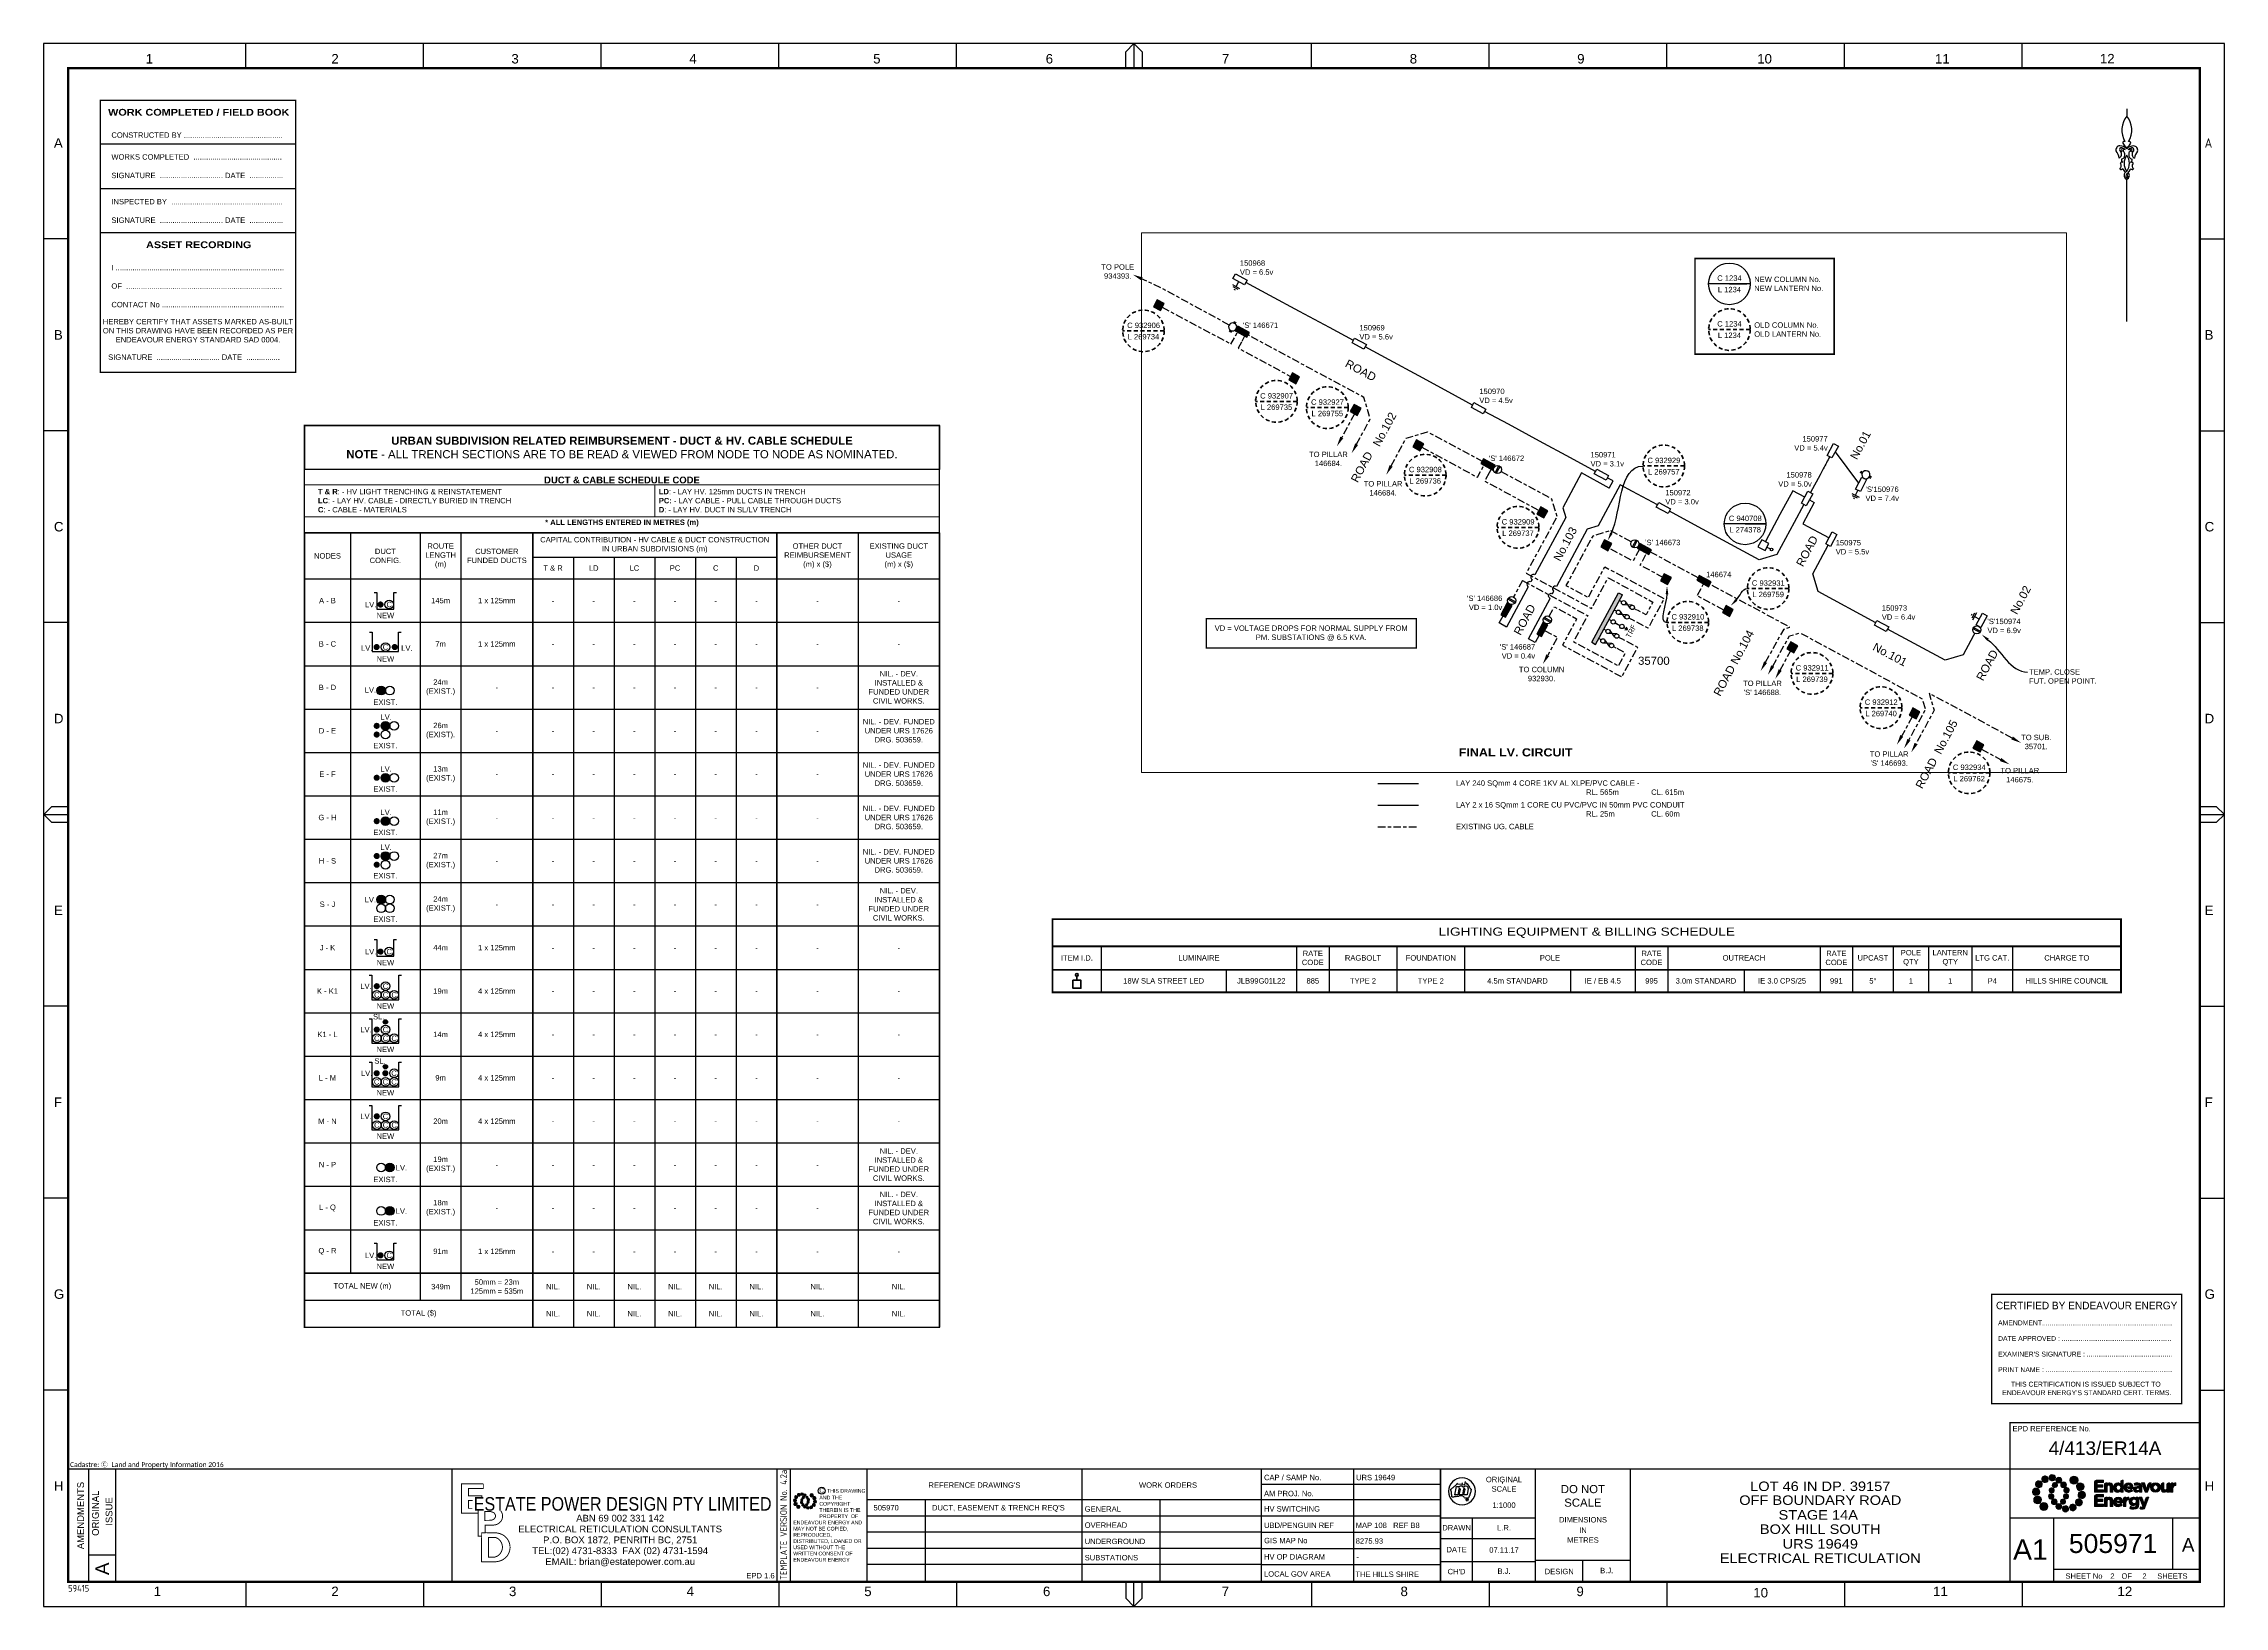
# Paper-space layout 'Retic (2)' of a CAD drawing. Header units: metres. Extents: x -21 to 784, y -3 to 573.
# The model-space entities are those that its viewports show. They can reach past a viewport. Long polylines and large blocks are cut down to what shows.
import ezdxf
from ezdxf import colors
from ezdxf.entities.mleader import LeaderData, LeaderLine
from ezdxf.enums import TextEntityAlignment as Align
from ezdxf.math import Vec2, Vec3

# ---------------------------------------------------------------- set-up
doc = ezdxf.new("R2010")
doc.units = ezdxf.units.M
doc.header["$LTSCALE"] = 0.7
for name, pattern in [('Cable Exist OH', [1, 1, 0]), ('Cable Exist UG', [8.2, 4, -1.2, 1.8, -1.2]), ('Dash', [5, 3, -2])]:
    doc.linetypes.add(name, pattern=pattern)
doc.layers.get('0').update_dxf_attribs({"color": 6})
for name, color, linetype in [('_User Miscellaneous1', 3, 'Continuous'), ('_User Miscellaneous3', 11, 'Continuous'), ('_User Miscellaneous4', 7, 'Continuous'), ('_User Miscellaneous6', 7, 'Continuous'), ('_User Miscellaneous7', 150, 'Continuous'), ('_User Miscellaneous8', 7, 'Continuous'), ('_User_LV_Exist', 7, 'Continuous'), ('_User_SL_Exist', 7, 'Continuous'), ('Cadastre Roads_SP_NEW', 8, 'Continuous'), ('Equip_LV_EXT', 5, 'Continuous'), ('Equip_LV_NEW', 5, 'Continuous'), ('Equip_SP_SL_EXT', 70, 'Continuous'), ('Equip_SP_SL_NEW', 70, 'Continuous'), ('Mains_LV_NEW_R6', 2, 'Continuous'), ('Mains_LV_NEW_T84', 2, 'Continuous'), ('Notes', 7, 'Continuous'), ('Sub_LV_EXT', 5, 'Continuous'), ('SupportsUG_SP_EXT', 7, 'Continuous'), ('SupportsUG_SP_LV_EXT', 7, 'Continuous'), ('SupportsUG_SP_LV_NEW', 2, 'Continuous'), ('SupportsUG_SP_LV_SL_EXT', 7, 'Continuous'), ('SupportsUG_SP_LV_SL_NEW', 2, 'Continuous')]:
    doc.layers.add(name, color=color, linetype=linetype)
doc.layers.add('_User Miscellaneous5', color=7, linetype='Continuous', lineweight=35)
doc.layers.add('_User Notes', color=7, linetype='Continuous', plot=False)
doc.layers.add('Viewports', color=8, linetype='Continuous', plot=False)
doc.styles.add('ARIAL', font='arial.ttf', dxfattribs={"height": 2})
doc.styles.add('ARIAL 3.0', font='arial.ttf', dxfattribs={"height": 3})
doc.styles.add('COLUMN_LABEL', font='arial.ttf')
doc.styles.add('iecISOCP', font='isocp.shx')
doc.styles.add('IESYMBOL1', font='isocp.shx')
doc.styles.add('POLE_LABEL', font='arial.ttf')
doc.styles.add('SL_LABEL', font='arial.ttf')
doc.styles.get("Standard").update_dxf_attribs({"font": 'arial.ttf'})
doc.styles.add('style1', font='iso3098b.shx')
doc.styles.add('STYLE2', font='')
doc.styles.get('STYLE2').set_extended_font_data('Arial Black')
doc.linetypes.add('Cable New UG', pattern='A,8,-1,["x",style1,S=3.5,R=0,X=0.35,Y=-1],-3.5', length=12.5)
doc.linetypes.add('Cable Z', pattern='A,8,-1,["Z",Standard,S=2.5,R=0,X=0.35,Y=-1.25],-3.5', length=12.5)

# ---------------------------------------------------------------- blocks, each defined once
blk = doc.blocks.new('A$C30A46249')
at = {"color": 7, "lineweight": -3, "insert": (6.92, 4.97), "char_height": 1.79, "attachment_point": 7, "line_spacing_factor": 1.2}
blk.add_mtext('{\\fCalibri|b0|i0|c0|p34;\\C256;Cadastre: \\fMS Gothic|b0|i0|c128|p49;\\C250;\\c2236962;Ⓒ\\fMS Gothic|b0|i0|c0|p49; \\fCalibri|b0|i0|c0|p34;\\C256;Land and Property Information 2016}', dxfattribs=at)
blk = doc.blocks.new('EE_LOGO_SMALL')
at = {"layer": 'Notes'}
h = blk.add_hatch(color=256, dxfattribs=at)
edge = h.paths.add_edge_path()
edge.add_spline(control_points=[(-8.4, 2), (-9.2, 2), (-9.8, 1.4), (-9.8, 0.7), (-9.9, -0.1), (-9.3, -0.7), (-8.6, -0.8), (-7.8, -0.8), (-7.2, -0.2), (-7.1, 0.5), (-7.1, 1.3), (-7.7, 1.9), (-8.4, 2)], knot_values=[0, 0, 0, 0, 1, 1, 1, 2, 2, 2, 3, 3, 3, 4, 4, 4, 4], degree=3, periodic=0)
h = blk.add_hatch(color=256, dxfattribs=at)
edge = h.paths.add_edge_path()
edge.add_spline(control_points=[(-6.8, 4.5), (-7.4, 4.8), (-8.2, 4.6), (-8.6, 4), (-8.9, 3.4), (-8.7, 2.6), (-8.1, 2.2), (-7.5, 1.9), (-6.7, 2.1), (-6.3, 2.7), (-6, 3.3), (-6.2, 4.1), (-6.8, 4.5)], knot_values=[0, 0, 0, 0, 1, 1, 1, 2, 2, 2, 3, 3, 3, 4, 4, 4, 4], degree=3, periodic=0)
h = blk.add_hatch(color=256, dxfattribs=at)
edge = h.paths.add_edge_path()
edge.add_spline(control_points=[(-4.2, 5.9), (-4.6, 6.5), (-5.3, 6.6), (-5.9, 6.3), (-6.4, 5.9), (-6.6, 5.1), (-6.2, 4.6), (-5.9, 4), (-5.1, 3.8), (-4.6, 4.2), (-4, 4.6), (-3.8, 5.3), (-4.2, 5.9)], knot_values=[0, 0, 0, 0, 1, 1, 1, 2, 2, 2, 3, 3, 3, 4, 4, 4, 4], degree=3, periodic=0)
h = blk.add_hatch(color=256, dxfattribs=at)
edge = h.paths.add_edge_path()
edge.add_spline(control_points=[(-1.3, 5.9), (-1.4, 6.5), (-2, 7), (-2.6, 6.9), (-3.3, 6.9), (-3.7, 6.3), (-3.7, 5.6), (-3.6, 5), (-3, 4.5), (-2.4, 4.6), (-1.7, 4.7), (-1.3, 5.2), (-1.3, 5.9)], knot_values=[0, 0, 0, 0, 1, 1, 1, 2, 2, 2, 3, 3, 3, 4, 4, 4, 4], degree=3, periodic=0)
h = blk.add_hatch(color=256, dxfattribs=at)
edge = h.paths.add_edge_path()
edge.add_spline(control_points=[(-2.5, 2.1), (-3, 2.2), (-3.5, 1.9), (-3.6, 1.3), (-3.7, 0.8), (-3.4, 0.3), (-2.9, 0.2), (-2.4, 0.1), (-1.9, 0.4), (-1.8, 0.9), (-1.7, 1.5), (-2, 2), (-2.5, 2.1)], knot_values=[0, 0, 0, 0, 1, 1, 1, 2, 2, 2, 3, 3, 3, 4, 4, 4, 4], degree=3, periodic=0)
h = blk.add_hatch(color=256, dxfattribs=at)
edge = h.paths.add_edge_path()
edge.add_spline(control_points=[(1, 4.9), (1, 4.3), (0.5, 3.8), (-0.1, 3.8), (-0.7, 3.8), (-1.2, 4.3), (-1.2, 4.9), (-1.2, 5.5), (-0.7, 6), (-0.1, 6), (0.5, 6), (1, 5.5), (1, 4.9)], knot_values=[0, 0, 0, 0, 1, 1, 1, 2, 2, 2, 3, 3, 3, 4, 4, 4, 4], degree=3, periodic=0)
edge = h.paths.add_edge_path()
edge.add_spline(control_points=[(-1.4, 4), (-1.9, 4.1), (-2.4, 3.8), (-2.5, 3.3), (-2.6, 2.7), (-2.3, 2.2), (-1.8, 2.1), (-1.3, 2), (-0.7, 2.3), (-0.6, 2.9), (-0.5, 3.4), (-0.9, 3.9), (-1.4, 4)], knot_values=[0, 0, 0, 0, 1, 1, 1, 2, 2, 2, 3, 3, 3, 4, 4, 4, 4], degree=3, periodic=0)
h = blk.add_hatch(color=256, dxfattribs=at)
edge = h.paths.add_edge_path()
edge.add_spline(control_points=[(2.3, 2.4), (2.8, 2.8), (2.8, 3.4), (2.4, 3.9), (2, 4.3), (1.4, 4.3), (0.9, 3.9), (0.5, 3.6), (0.5, 2.9), (0.9, 2.5), (1.2, 2), (1.9, 2), (2.3, 2.4)], knot_values=[0, 0, 0, 0, 1, 1, 1, 2, 2, 2, 3, 3, 3, 4, 4, 4, 4], degree=3, periodic=0)
edge = h.paths.add_edge_path()
edge.add_spline(control_points=[(1, 4.9), (1, 4.3), (0.5, 3.8), (-0.1, 3.8), (-0.7, 3.8), (-1.2, 4.3), (-1.2, 4.9), (-1.2, 5.5), (-0.7, 6), (-0.1, 6), (0.5, 6), (1, 5.5), (1, 4.9)], knot_values=[0, 0, 0, 0, 1, 1, 1, 2, 2, 2, 3, 3, 3, 4, 4, 4, 4], degree=3, periodic=0)
h = blk.add_hatch(color=256, dxfattribs=at)
edge = h.paths.add_edge_path()
edge.add_spline(control_points=[(1, 4.9), (1, 4.3), (0.5, 3.8), (-0.1, 3.8), (-0.7, 3.8), (-1.2, 4.3), (-1.2, 4.9), (-1.2, 5.5), (-0.7, 6), (-0.1, 6), (0.5, 6), (1, 5.5), (1, 4.9)], knot_values=[0, 0, 0, 0, 1, 1, 1, 2, 2, 2, 3, 3, 3, 4, 4, 4, 4], degree=3, periodic=0)
edge = h.paths.add_edge_path(flags=16)
edge.add_spline(control_points=[(1, 4.9), (1, 4.3), (0.5, 3.8), (-0.1, 3.8), (-0.7, 3.8), (-1.2, 4.3), (-1.2, 4.9), (-1.2, 5.5), (-0.7, 6), (-0.1, 6), (0.5, 6), (1, 5.5), (1, 4.9)], knot_values=[0, 0, 0, 0, 1, 1, 1, 2, 2, 2, 3, 3, 3, 4, 4, 4, 4], degree=3, periodic=0)
h = blk.add_hatch(color=256, dxfattribs=at)
edge = h.paths.add_edge_path()
edge.add_spline(control_points=[(3, 0.2), (3.5, 0.3), (3.8, 0.9), (3.7, 1.4), (3.6, 1.9), (3, 2.3), (2.5, 2.1), (1.9, 2), (1.6, 1.4), (1.8, 0.9), (1.9, 0.4), (2.5, 0.1), (3, 0.2)], knot_values=[0, 0, 0, 0, 1, 1, 1, 2, 2, 2, 3, 3, 3, 4, 4, 4, 4], degree=3, periodic=0)
h = blk.add_hatch(color=256, dxfattribs=at)
edge = h.paths.add_edge_path()
edge.add_spline(control_points=[(7, 4.9), (7, 4), (6.3, 3.4), (5.5, 3.4), (4.6, 3.4), (4, 4), (4, 4.9), (4, 5.7), (4.6, 6.4), (5.5, 6.4), (6.3, 6.4), (7, 5.7), (7, 4.9)], knot_values=[0, 0, 0, 0, 1, 1, 1, 2, 2, 2, 3, 3, 3, 4, 4, 4, 4], degree=3, periodic=0)
h = blk.add_hatch(color=256, dxfattribs=at)
edge = h.paths.add_edge_path()
edge.add_spline(control_points=[(8.4, 1.1), (9.1, 1.5), (9.4, 2.3), (9.1, 3), (8.8, 3.7), (7.9, 4.1), (7.2, 3.8), (6.5, 3.4), (6.2, 2.6), (6.5, 1.9), (6.8, 1.2), (7.7, 0.8), (8.4, 1.1)], knot_values=[0, 0, 0, 0, 1, 1, 1, 2, 2, 2, 3, 3, 3, 4, 4, 4, 4], degree=3, periodic=0)
h = blk.add_hatch(color=256, dxfattribs=at)
edge = h.paths.add_edge_path()
edge.add_spline(control_points=[(8.3, -1.9), (9, -1.9), (9.7, -1.4), (9.7, -0.6), (9.7, 0.1), (9.2, 0.8), (8.4, 0.8), (7.7, 0.8), (7, 0.3), (7, -0.5), (6.9, -1.2), (7.5, -1.9), (8.3, -1.9)], knot_values=[0, 0, 0, 0, 1, 1, 1, 2, 2, 2, 3, 3, 3, 4, 4, 4, 4], degree=3, periodic=0)
h = blk.add_hatch(color=256, dxfattribs=at)
edge = h.paths.add_edge_path()
edge.add_spline(control_points=[(-8.5, -1.1), (-9.2, -1.4), (-9.6, -2.3), (-9.3, -3), (-8.9, -3.7), (-8.1, -4), (-7.4, -3.7), (-6.7, -3.4), (-6.3, -2.5), (-6.6, -1.8), (-7, -1.1), (-7.8, -0.8), (-8.5, -1.1)], knot_values=[0, 0, 0, 0, 1, 1, 1, 2, 2, 2, 3, 3, 3, 4, 4, 4, 4], degree=3, periodic=0)
h = blk.add_hatch(color=256, dxfattribs=at)
edge = h.paths.add_edge_path()
edge.add_spline(control_points=[(-7.1, -4.8), (-7.1, -4), (-6.5, -3.3), (-5.6, -3.3), (-4.8, -3.3), (-4.1, -4), (-4.1, -4.8), (-4.1, -5.7), (-4.8, -6.3), (-5.6, -6.3), (-6.5, -6.3), (-7.1, -5.7), (-7.1, -4.8)], knot_values=[0, 0, 0, 0, 1, 1, 1, 2, 2, 2, 3, 3, 3, 4, 4, 4, 4], degree=3, periodic=0)
h = blk.add_hatch(color=256, dxfattribs=at)
edge = h.paths.add_edge_path()
edge.add_spline(control_points=[(-3.1, -0.2), (-3.7, -0.3), (-4, -0.8), (-3.8, -1.4), (-3.7, -1.9), (-3.2, -2.2), (-2.6, -2.1), (-2.1, -1.9), (-1.8, -1.4), (-1.9, -0.9), (-2.1, -0.3), (-2.6, 0), (-3.1, -0.2)], knot_values=[0, 0, 0, 0, 1, 1, 1, 2, 2, 2, 3, 3, 3, 4, 4, 4, 4], degree=3, periodic=0)
h = blk.add_hatch(color=256, dxfattribs=at)
edge = h.paths.add_edge_path()
edge.add_spline(control_points=[(-2.5, -2.3), (-2.9, -2.7), (-3, -3.4), (-2.6, -3.8), (-2.2, -4.2), (-1.5, -4.3), (-1.1, -3.9), (-0.7, -3.5), (-0.6, -2.8), (-1, -2.4), (-1.4, -2), (-2, -1.9), (-2.5, -2.3)], knot_values=[0, 0, 0, 0, 1, 1, 1, 2, 2, 2, 3, 3, 3, 4, 4, 4, 4], degree=3, periodic=0)
h = blk.add_hatch(color=256, dxfattribs=at)
edge = h.paths.add_edge_path()
edge.add_spline(control_points=[(-1.2, -4.8), (-1.2, -4.2), (-0.7, -3.7), (-0.1, -3.7), (0.5, -3.7), (1, -4.2), (1, -4.8), (1, -5.4), (0.5, -5.9), (-0.1, -5.9), (-0.7, -5.9), (-1.2, -5.4), (-1.2, -4.8)], knot_values=[0, 0, 0, 0, 1, 1, 1, 2, 2, 2, 3, 3, 3, 4, 4, 4, 4], degree=3, periodic=0)
h = blk.add_hatch(color=256, dxfattribs=at)
edge = h.paths.add_edge_path()
edge.add_spline(control_points=[(1.2, -3.9), (1.7, -4.1), (2.2, -3.7), (2.3, -3.2), (2.5, -2.7), (2.1, -2.2), (1.6, -2.1), (1.1, -2), (0.6, -2.3), (0.5, -2.8), (0.4, -3.3), (0.7, -3.8), (1.2, -3.9)], knot_values=[0, 0, 0, 0, 1, 1, 1, 2, 2, 2, 3, 3, 3, 4, 4, 4, 4], degree=3, periodic=0)
h = blk.add_hatch(color=256, dxfattribs=at)
edge = h.paths.add_edge_path()
edge.add_spline(control_points=[(1.2, -5.8), (1.3, -6.5), (1.8, -6.9), (2.5, -6.9), (3.1, -6.8), (3.6, -6.2), (3.5, -5.6), (3.4, -5), (2.9, -4.5), (2.2, -4.6), (1.6, -4.6), (1.1, -5.2), (1.2, -5.8)], knot_values=[0, 0, 0, 0, 1, 1, 1, 2, 2, 2, 3, 3, 3, 4, 4, 4, 4], degree=3, periodic=0)
h = blk.add_hatch(color=256, dxfattribs=at)
edge = h.paths.add_edge_path()
edge.add_spline(control_points=[(2.4, -2), (2.9, -2.1), (3.4, -1.8), (3.5, -1.3), (3.6, -0.8), (3.3, -0.3), (2.8, -0.2), (2.2, -0.1), (1.7, -0.4), (1.6, -0.9), (1.5, -1.4), (1.8, -1.9), (2.4, -2)], knot_values=[0, 0, 0, 0, 1, 1, 1, 2, 2, 2, 3, 3, 3, 4, 4, 4, 4], degree=3, periodic=0)
h = blk.add_hatch(color=256, dxfattribs=at)
edge = h.paths.add_edge_path()
edge.add_spline(control_points=[(4, -5.8), (4.4, -6.4), (5.2, -6.6), (5.7, -6.2), (6.3, -5.8), (6.5, -5.1), (6.1, -4.5), (5.7, -4), (5, -3.8), (4.4, -4.2), (3.8, -4.5), (3.7, -5.3), (4, -5.8)], knot_values=[0, 0, 0, 0, 1, 1, 1, 2, 2, 2, 3, 3, 3, 4, 4, 4, 4], degree=3, periodic=0)
h = blk.add_hatch(color=256, dxfattribs=at)
edge = h.paths.add_edge_path()
edge.add_spline(control_points=[(6.7, -4.4), (7.3, -4.8), (8.1, -4.6), (8.4, -4), (8.8, -3.3), (8.6, -2.6), (8, -2.2), (7.3, -1.8), (6.6, -2.1), (6.2, -2.7), (5.8, -3.3), (6, -4.1), (6.7, -4.4)], knot_values=[0, 0, 0, 0, 1, 1, 1, 2, 2, 2, 3, 3, 3, 4, 4, 4, 4], degree=3, periodic=0)
at = {"layer": 'Notes', "lineweight": 0}
for points in [[(1.8, 2.1), (1.8, 2.1)], [(-2, -2.1), (-2, -2.1)]]:
    blk.add_lwpolyline(points, dxfattribs=at)
for points in [[(-8.4, 2), (-9.2, 2), (-9.8, 1.4), (-9.8, 0.7), (-9.9, -0.1), (-9.3, -0.7), (-8.6, -0.8), (-7.8, -0.8), (-7.2, -0.2), (-7.1, 0.5), (-7.1, 1.3), (-7.7, 1.9), (-8.4, 2)], [(-6.8, 4.5), (-7.4, 4.8), (-8.2, 4.6), (-8.6, 4), (-8.9, 3.4), (-8.7, 2.6), (-8.1, 2.2), (-7.5, 1.9), (-6.7, 2.1), (-6.3, 2.7), (-6, 3.3), (-6.2, 4.1), (-6.8, 4.5)], [(-4.2, 5.9), (-4.6, 6.5), (-5.3, 6.6), (-5.9, 6.3), (-6.4, 5.9), (-6.6, 5.1), (-6.2, 4.6), (-5.9, 4), (-5.1, 3.8), (-4.6, 4.2), (-4, 4.6), (-3.8, 5.3), (-4.2, 5.9)], [(-1.3, 5.9), (-1.4, 6.5), (-2, 7), (-2.6, 6.9), (-3.3, 6.9), (-3.7, 6.3), (-3.7, 5.6), (-3.6, 5), (-3, 4.5), (-2.4, 4.6), (-1.7, 4.7), (-1.3, 5.2), (-1.3, 5.9)], [(-2.5, 2.1), (-3, 2.2), (-3.5, 1.9), (-3.6, 1.3), (-3.7, 0.8), (-3.4, 0.3), (-2.9, 0.2), (-2.4, 0.1), (-1.9, 0.4), (-1.8, 0.9), (-1.7, 1.5), (-2, 2), (-2.5, 2.1)], [(-1.4, 4), (-1.9, 4.1), (-2.4, 3.8), (-2.5, 3.3), (-2.6, 2.7), (-2.3, 2.2), (-1.8, 2.1), (-1.3, 2), (-0.7, 2.3), (-0.6, 2.9), (-0.5, 3.4), (-0.9, 3.9), (-1.4, 4)], [(1, 4.9), (1, 4.3), (0.5, 3.8), (-0.1, 3.8), (-0.7, 3.8), (-1.2, 4.3), (-1.2, 4.9), (-1.2, 5.5), (-0.7, 6), (-0.1, 6), (0.5, 6), (1, 5.5), (1, 4.9)], [(1, 4.9), (1, 4.3), (0.5, 3.8), (-0.1, 3.8), (-0.7, 3.8), (-1.2, 4.3), (-1.2, 4.9), (-1.2, 5.5), (-0.7, 6), (-0.1, 6), (0.5, 6), (1, 5.5), (1, 4.9)], [(2.3, 2.4), (2.8, 2.8), (2.8, 3.4), (2.4, 3.9), (2, 4.3), (1.4, 4.3), (0.9, 3.9), (0.5, 3.6), (0.5, 2.9), (0.9, 2.5), (1.2, 2), (1.9, 2), (2.3, 2.4)], [(3, 0.2), (3.5, 0.3), (3.8, 0.9), (3.7, 1.4), (3.6, 1.9), (3, 2.3), (2.5, 2.1), (1.9, 2), (1.6, 1.4), (1.8, 0.9), (1.9, 0.4), (2.5, 0.1), (3, 0.2)], [(7, 4.9), (7, 4), (6.3, 3.4), (5.5, 3.4), (4.6, 3.4), (4, 4), (4, 4.9), (4, 5.7), (4.6, 6.4), (5.5, 6.4), (6.3, 6.4), (7, 5.7), (7, 4.9)], [(8.4, 1.1), (9.1, 1.5), (9.4, 2.3), (9.1, 3), (8.8, 3.7), (7.9, 4.1), (7.2, 3.8), (6.5, 3.4), (6.2, 2.6), (6.5, 1.9), (6.8, 1.2), (7.7, 0.8), (8.4, 1.1)], [(8.3, -1.9), (9, -1.9), (9.7, -1.4), (9.7, -0.6), (9.7, 0.1), (9.2, 0.8), (8.4, 0.8), (7.7, 0.8), (7, 0.3), (7, -0.5), (6.9, -1.2), (7.5, -1.9), (8.3, -1.9)], [(-8.5, -1.1), (-9.2, -1.4), (-9.6, -2.3), (-9.3, -3), (-8.9, -3.7), (-8.1, -4), (-7.4, -3.7), (-6.7, -3.4), (-6.3, -2.5), (-6.6, -1.8), (-7, -1.1), (-7.8, -0.8), (-8.5, -1.1)], [(-7.1, -4.8), (-7.1, -4), (-6.5, -3.3), (-5.6, -3.3), (-4.8, -3.3), (-4.1, -4), (-4.1, -4.8), (-4.1, -5.7), (-4.8, -6.3), (-5.6, -6.3), (-6.5, -6.3), (-7.1, -5.7), (-7.1, -4.8)], [(-3.1, -0.2), (-3.7, -0.3), (-4, -0.8), (-3.8, -1.4), (-3.7, -1.9), (-3.2, -2.2), (-2.6, -2.1), (-2.1, -1.9), (-1.8, -1.4), (-1.9, -0.9), (-2.1, -0.3), (-2.6, 0), (-3.1, -0.2)], [(-2.5, -2.3), (-2.9, -2.7), (-3, -3.4), (-2.6, -3.8), (-2.2, -4.2), (-1.5, -4.3), (-1.1, -3.9), (-0.7, -3.5), (-0.6, -2.8), (-1, -2.4), (-1.4, -2), (-2, -1.9), (-2.5, -2.3)], [(-1.2, -4.8), (-1.2, -4.2), (-0.7, -3.7), (-0.1, -3.7), (0.5, -3.7), (1, -4.2), (1, -4.8), (1, -5.4), (0.5, -5.9), (-0.1, -5.9), (-0.7, -5.9), (-1.2, -5.4), (-1.2, -4.8)], [(1.2, -3.9), (1.7, -4.1), (2.2, -3.7), (2.3, -3.2), (2.5, -2.7), (2.1, -2.2), (1.6, -2.1), (1.1, -2), (0.6, -2.3), (0.5, -2.8), (0.4, -3.3), (0.7, -3.8), (1.2, -3.9)], [(1.2, -5.8), (1.3, -6.5), (1.8, -6.9), (2.5, -6.9), (3.1, -6.8), (3.6, -6.2), (3.5, -5.6), (3.4, -5), (2.9, -4.5), (2.2, -4.6), (1.6, -4.6), (1.1, -5.2), (1.2, -5.8)], [(2.4, -2), (2.9, -2.1), (3.4, -1.8), (3.5, -1.3), (3.6, -0.8), (3.3, -0.3), (2.8, -0.2), (2.2, -0.1), (1.7, -0.4), (1.6, -0.9), (1.5, -1.4), (1.8, -1.9), (2.4, -2)], [(4, -5.8), (4.4, -6.4), (5.2, -6.6), (5.7, -6.2), (6.3, -5.8), (6.5, -5.1), (6.1, -4.5), (5.7, -4), (5, -3.8), (4.4, -4.2), (3.8, -4.5), (3.7, -5.3), (4, -5.8)], [(6.7, -4.4), (7.3, -4.8), (8.1, -4.6), (8.4, -4), (8.8, -3.3), (8.6, -2.6), (8, -2.2), (7.3, -1.8), (6.6, -2.1), (6.2, -2.7), (5.8, -3.3), (6, -4.1), (6.7, -4.4)]]:
    blk.add_open_spline(points, degree=3, knots=[0, 0, 0, 0, 1, 1, 1, 2, 2, 2, 3, 3, 3, 4, 4, 4, 4], dxfattribs=at)
blk = doc.blocks.new('EE_COPYRIGHT_A1')
at = {"layer": 'Notes'}
blk.add_circle((9.53, -0.82), 1.15, dxfattribs=at)
at = {"xscale": 0.4, "yscale": 0.4, "zscale": 0.4}
blk.add_blockref('EE_LOGO_SMALL', (3.96, -4.29), dxfattribs=at)
at = {"layer": 'Notes', "insert": (0, 0), "char_height": 1.25, "width": 24.1208, "attachment_point": 1, "style": 'ARIAL'}
blk.add_mtext('\\pt8.75;               ^I{\\H1.2x;C } THIS DRAWING\\P\\pi-8.75,l8.75,t8.75,20;       ^IAND THE ^I\\P\\pi0,t8.75;COPYRIGHT\\P\\pi-8.75,t1.25,8.75;^I^ITHEREIN IS THE PROPERTY  OF \\P\\pi0,l0,t1.25;ENDEAVOUR ENERGY AND MAY NOT BE COPIED, REPRODUCED, DISTRIBUTED, LOANED OR USED WITHOUT THE WRITTEN CONSENT OF ENDEAVOUR ENERGY', dxfattribs=at)
blk = doc.blocks.new('A1_FRAME_TITLE')
at = {"layer": '_User Miscellaneous1'}
h = blk.add_hatch(color=256, dxfattribs=at)
edge = h.paths.add_edge_path()
edge.add_spline(control_points=[(734.78, 40.56), (734.04, 40.6), (733.4, 40.03), (733.36, 39.28), (733.31, 38.53), (733.88, 37.89), (734.63, 37.85), (735.38, 37.81), (736.02, 38.38), (736.06, 39.13), (736.1, 39.87), (735.53, 40.51), (734.78, 40.56)], knot_values=[0, 0, 0, 0, 1, 1, 1, 2, 2, 2, 3, 3, 3, 4, 4, 4, 4], degree=3, periodic=0)
h = blk.add_hatch(color=256, dxfattribs=at)
edge = h.paths.add_edge_path()
edge.add_spline(control_points=[(736.39, 43.07), (735.78, 43.43), (734.99, 43.22), (734.63, 42.61), (734.27, 41.99), (734.48, 41.21), (735.09, 40.85), (735.71, 40.49), (736.5, 40.7), (736.85, 41.31), (737.21, 41.93), (737.01, 42.72), (736.39, 43.07)], knot_values=[0, 0, 0, 0, 1, 1, 1, 2, 2, 2, 3, 3, 3, 4, 4, 4, 4], degree=3, periodic=0)
h = blk.add_hatch(color=256, dxfattribs=at)
edge = h.paths.add_edge_path()
edge.add_spline(control_points=[(739, 44.49), (738.64, 45.06), (737.88, 45.23), (737.31, 44.86), (736.75, 44.49), (736.58, 43.74), (736.95, 43.17), (737.32, 42.6), (738.07, 42.44), (738.64, 42.8), (739.21, 43.17), (739.37, 43.93), (739, 44.49)], knot_values=[0, 0, 0, 0, 1, 1, 1, 2, 2, 2, 3, 3, 3, 4, 4, 4, 4], degree=3, periodic=0)
h = blk.add_hatch(color=256, dxfattribs=at)
edge = h.paths.add_edge_path()
edge.add_spline(control_points=[(740.69, 40.68), (740.18, 40.79), (739.68, 40.46), (739.57, 39.95), (739.46, 39.44), (739.78, 38.94), (740.29, 38.83), (740.8, 38.71), (741.31, 39.04), (741.42, 39.55), (741.53, 40.06), (741.2, 40.57), (740.69, 40.68)], knot_values=[0, 0, 0, 0, 1, 1, 1, 2, 2, 2, 3, 3, 3, 4, 4, 4, 4], degree=3, periodic=0)
h = blk.add_hatch(color=256, dxfattribs=at)
edge = h.paths.add_edge_path()
edge.add_spline(control_points=[(741.85, 44.48), (741.78, 45.12), (741.21, 45.59), (740.58, 45.52), (739.94, 45.46), (739.47, 44.89), (739.54, 44.25), (739.6, 43.61), (740.17, 43.15), (740.81, 43.21), (741.45, 43.28), (741.91, 43.84), (741.85, 44.48)], knot_values=[0, 0, 0, 0, 1, 1, 1, 2, 2, 2, 3, 3, 3, 4, 4, 4, 4], degree=3, periodic=0)
h = blk.add_hatch(color=256, dxfattribs=at)
edge = h.paths.add_edge_path()
edge.add_spline(control_points=[(744.21, 43.48), (744.21, 42.88), (743.72, 42.39), (743.12, 42.39), (742.52, 42.39), (742.04, 42.88), (742.04, 43.48), (742.04, 44.08), (742.52, 44.57), (743.12, 44.57), (743.72, 44.57), (744.21, 44.08), (744.21, 43.48)], knot_values=[0, 0, 0, 0, 1, 1, 1, 2, 2, 2, 3, 3, 3, 4, 4, 4, 4], degree=3, periodic=0)
edge = h.paths.add_edge_path()
edge.add_spline(control_points=[(741.83, 42.59), (741.32, 42.7), (740.82, 42.37), (740.71, 41.86), (740.6, 41.35), (740.92, 40.85), (741.43, 40.74), (741.94, 40.63), (742.45, 40.95), (742.56, 41.46), (742.67, 41.97), (742.34, 42.48), (741.83, 42.59)], knot_values=[0, 0, 0, 0, 1, 1, 1, 2, 2, 2, 3, 3, 3, 4, 4, 4, 4], degree=3, periodic=0)
h = blk.add_hatch(color=256, dxfattribs=at)
edge = h.paths.add_edge_path()
edge.add_spline(control_points=[(745.53, 40.98), (745.96, 41.37), (746, 42.03), (745.61, 42.46), (745.23, 42.89), (744.57, 42.93), (744.13, 42.54), (743.7, 42.16), (743.67, 41.49), (744.05, 41.06), (744.44, 40.63), (745.1, 40.59), (745.53, 40.98)], knot_values=[0, 0, 0, 0, 1, 1, 1, 2, 2, 2, 3, 3, 3, 4, 4, 4, 4], degree=3, periodic=0)
edge = h.paths.add_edge_path()
edge.add_spline(control_points=[(744.21, 43.48), (744.21, 42.88), (743.72, 42.39), (743.12, 42.39), (742.52, 42.39), (742.04, 42.88), (742.04, 43.48), (742.04, 44.08), (742.52, 44.57), (743.12, 44.57), (743.72, 44.57), (744.21, 44.08), (744.21, 43.48)], knot_values=[0, 0, 0, 0, 1, 1, 1, 2, 2, 2, 3, 3, 3, 4, 4, 4, 4], degree=3, periodic=0)
h = blk.add_hatch(color=256, dxfattribs=at)
edge = h.paths.add_edge_path()
edge.add_spline(control_points=[(744.21, 43.48), (744.21, 42.88), (743.72, 42.39), (743.12, 42.39), (742.52, 42.39), (742.04, 42.88), (742.04, 43.48), (742.04, 44.08), (742.52, 44.57), (743.12, 44.57), (743.72, 44.57), (744.21, 44.08), (744.21, 43.48)], knot_values=[0, 0, 0, 0, 1, 1, 1, 2, 2, 2, 3, 3, 3, 4, 4, 4, 4], degree=3, periodic=0)
edge = h.paths.add_edge_path(flags=16)
edge.add_spline(control_points=[(744.21, 43.48), (744.21, 42.88), (743.72, 42.39), (743.12, 42.39), (742.52, 42.39), (742.04, 42.88), (742.04, 43.48), (742.04, 44.08), (742.52, 44.57), (743.12, 44.57), (743.72, 44.57), (744.21, 44.08), (744.21, 43.48)], knot_values=[0, 0, 0, 0, 1, 1, 1, 2, 2, 2, 3, 3, 3, 4, 4, 4, 4], degree=3, periodic=0)
h = blk.add_hatch(color=256, dxfattribs=at)
edge = h.paths.add_edge_path()
edge.add_spline(control_points=[(746.18, 38.8), (746.71, 38.94), (747.03, 39.48), (746.89, 40.01), (746.75, 40.55), (746.2, 40.86), (745.67, 40.72), (745.14, 40.58), (744.82, 40.04), (744.96, 39.51), (745.1, 38.98), (745.65, 38.66), (746.18, 38.8)], knot_values=[0, 0, 0, 0, 1, 1, 1, 2, 2, 2, 3, 3, 3, 4, 4, 4, 4], degree=3, periodic=0)
h = blk.add_hatch(color=256, dxfattribs=at)
edge = h.paths.add_edge_path()
edge.add_spline(control_points=[(750.19, 43.48), (750.19, 42.65), (749.51, 41.97), (748.68, 41.97), (747.84, 41.97), (747.17, 42.65), (747.17, 43.48), (747.17, 44.31), (747.84, 44.99), (748.68, 44.99), (749.51, 44.99), (750.19, 44.31), (750.19, 43.48)], knot_values=[0, 0, 0, 0, 1, 1, 1, 2, 2, 2, 3, 3, 3, 4, 4, 4, 4], degree=3, periodic=0)
h = blk.add_hatch(color=256, dxfattribs=at)
edge = h.paths.add_edge_path()
edge.add_spline(control_points=[(751.57, 39.75), (752.29, 40.06), (752.62, 40.91), (752.3, 41.63), (751.98, 42.35), (751.14, 42.67), (750.42, 42.36), (749.7, 42.04), (749.37, 41.2), (749.69, 40.48), (750.01, 39.76), (750.85, 39.43), (751.57, 39.75)], knot_values=[0, 0, 0, 0, 1, 1, 1, 2, 2, 2, 3, 3, 3, 4, 4, 4, 4], degree=3, periodic=0)
h = blk.add_hatch(color=256, dxfattribs=at)
edge = h.paths.add_edge_path()
edge.add_spline(control_points=[(756.27, 39.06), (756.27, 39.06), (756.27, 42.87), (756.27, 42.92), (756.27, 42.96), (756.27, 43.48), (756.83, 43.48), (757.38, 43.48), (759.63, 43.48), (759.63, 43.48), (759.63, 43.48), (759.63, 42.61), (759.63, 42.61), (759.63, 42.61), (757.24, 42.61), (757.24, 42.61), (757.24, 42.61), (757.24, 41.72), (757.24, 41.72), (757.24, 41.72), (759.32, 41.72), (759.32, 41.72), (759.32, 41.72), (759.32, 40.85), (759.32, 40.85), (759.32, 40.85), (757.24, 40.85), (757.24, 40.85), (757.24, 40.85), (757.24, 39.92), (757.24, 39.92), (757.24, 39.92), (759.63, 39.92), (759.63, 39.92), (759.63, 39.92), (759.63, 39.06), (759.63, 39.06), (759.63, 39.06), (756.27, 39.06), (756.27, 39.06)], knot_values=[0, 0, 0, 0, 1, 1, 1, 2, 2, 2, 3, 3, 3, 4, 4, 4, 5, 5, 5, 6, 6, 6, 7, 7, 7, 8, 8, 8, 9, 9, 9, 10, 10, 10, 11, 11, 11, 12, 12, 12, 13, 13, 13, 13], degree=3, periodic=0)
h = blk.add_hatch(color=256, dxfattribs=at)
edge = h.paths.add_edge_path()
edge.add_spline(control_points=[(762.06, 39.06), (762.06, 39.06), (762.06, 40.95), (762.06, 40.95), (762.06, 41.4), (761.85, 41.64), (761.48, 41.64), (761.12, 41.64), (760.88, 41.4), (760.88, 40.95), (760.88, 40.95), (760.88, 39.06), (760.88, 39.06), (760.88, 39.06), (759.92, 39.06), (759.92, 39.06), (759.92, 39.06), (759.93, 41.83), (759.92, 41.89), (759.92, 41.95), (759.92, 42.44), (760.48, 42.44), (760.88, 42.44), (760.88, 42.44), (760.88, 42.44), (760.88, 42.44), (760.88, 41.96), (760.88, 41.96), (761.11, 42.25), (761.39, 42.51), (761.88, 42.51), (762.6, 42.51), (763.02, 42.03), (763.02, 41.25), (763.02, 41.25), (763.02, 39.06), (763.02, 39.06), (763.02, 39.06), (762.06, 39.06), (762.06, 39.06)], knot_values=[0, 0, 0, 0, 1, 1, 1, 2, 2, 2, 3, 3, 3, 4, 4, 4, 5, 5, 5, 6, 6, 6, 7, 7, 7, 8, 8, 8, 9, 9, 9, 10, 10, 10, 11, 11, 11, 12, 12, 12, 13, 13, 13, 13], degree=3, periodic=0)
h = blk.add_hatch(color=256, dxfattribs=at)
edge = h.paths.add_edge_path(flags=16)
edge.add_spline(control_points=[(765.92, 40.75), (765.92, 41.31), (765.55, 41.69), (765.1, 41.69), (764.65, 41.69), (764.27, 41.32), (764.27, 40.75), (764.27, 40.75), (764.27, 40.74), (764.27, 40.74), (764.27, 40.18), (764.65, 39.8), (765.1, 39.8), (765.55, 39.8), (765.92, 40.18), (765.92, 40.74), (765.92, 40.74), (765.92, 40.75), (765.92, 40.75)], knot_values=[0, 0, 0, 0, 1, 1, 1, 2, 2, 2, 3, 3, 3, 4, 4, 4, 5, 5, 5, 6, 6, 6, 6], degree=3, periodic=0)
edge = h.paths.add_edge_path()
edge.add_spline(control_points=[(765.91, 39.06), (765.91, 39.06), (765.91, 39.54), (765.91, 39.54), (765.67, 39.22), (765.35, 38.99), (764.85, 38.99), (764.06, 38.99), (763.31, 39.61), (763.31, 40.74), (763.31, 40.74), (763.31, 40.75), (763.31, 40.75), (763.31, 41.88), (764.05, 42.5), (764.85, 42.5), (765.36, 42.5), (765.68, 42.27), (765.91, 42), (765.91, 42), (765.91, 42.88), (765.91, 42.92), (765.91, 42.96), (765.91, 43.48), (766.46, 43.48), (766.85, 43.48), (766.87, 43.48), (766.87, 43.48), (766.87, 43.48), (766.87, 39.06), (766.87, 39.06), (766.87, 39.06), (765.91, 39.06), (765.91, 39.06)], knot_values=[0, 0, 0, 0, 1, 1, 1, 2, 2, 2, 3, 3, 3, 4, 4, 4, 5, 5, 5, 6, 6, 6, 7, 7, 7, 8, 8, 8, 9, 9, 9, 10, 10, 10, 11, 11, 11, 11], degree=3, periodic=0)
h = blk.add_hatch(color=256, dxfattribs=at)
edge = h.paths.add_edge_path()
edge.add_spline(control_points=[(768.81, 42.51), (767.82, 42.51), (767.13, 41.71), (767.13, 40.75), (767.13, 40.75), (767.13, 40.73), (767.13, 40.73), (767.13, 39.7), (767.89, 38.99), (768.9, 38.99), (769.52, 38.99), (769.97, 39.22), (770.29, 39.62), (770.29, 39.62), (769.74, 40.1), (769.74, 40.1), (769.47, 39.86), (769.24, 39.76), (768.92, 39.76), (768.45, 39.75), (768.12, 40.11), (768.08, 40.48), (768.04, 40.8), (768.05, 40.91), (768.07, 41.05), (768.14, 41.47), (768.41, 41.74), (768.81, 41.74), (769.21, 41.74), (769.46, 41.45), (769.52, 41.02), (769.52, 41.02), (768.26, 41.02), (768.26, 41.02), (768.26, 41.02), (768.24, 40.42), (768.76, 40.42), (769.29, 40.42), (770.44, 40.42), (770.44, 40.42), (770.45, 40.51), (770.46, 40.56), (770.46, 40.66), (770.46, 40.66), (770.46, 40.67), (770.46, 40.67), (770.46, 41.63), (769.94, 42.51), (768.81, 42.51)], knot_values=[0, 0, 0, 0, 1, 1, 1, 2, 2, 2, 3, 3, 3, 4, 4, 4, 5, 5, 5, 6, 6, 6, 7, 7, 7, 8, 8, 8, 9, 9, 9, 10, 10, 10, 11, 11, 11, 12, 12, 12, 13, 13, 13, 14, 14, 14, 15, 15, 15, 16, 16, 16, 16], degree=3, periodic=0)
h = blk.add_hatch(color=256, dxfattribs=at)
edge = h.paths.add_edge_path(flags=16)
edge.add_spline(control_points=[(772.81, 40.42), (772.65, 40.5), (772.44, 40.55), (772.2, 40.55), (771.79, 40.55), (771.54, 40.38), (771.54, 40.08), (771.54, 40.08), (771.54, 40.07), (771.54, 40.07), (771.54, 39.81), (771.75, 39.66), (772.06, 39.66), (772.51, 39.66), (772.81, 39.9), (772.81, 40.25), (772.81, 40.25), (772.81, 40.42), (772.81, 40.42)], knot_values=[0, 0, 0, 0, 1, 1, 1, 2, 2, 2, 3, 3, 3, 4, 4, 4, 5, 5, 5, 6, 6, 6, 6], degree=3, periodic=0)
edge = h.paths.add_edge_path()
edge.add_spline(control_points=[(772.8, 39.06), (772.8, 39.06), (772.8, 39.42), (772.8, 39.42), (772.56, 39.17), (772.24, 39), (771.77, 39), (771.13, 39), (770.61, 39.36), (770.61, 40.03), (770.61, 40.03), (770.61, 40.04), (770.61, 40.04), (770.61, 40.78), (771.17, 41.12), (771.97, 41.12), (772.32, 41.12), (772.56, 41.07), (772.8, 40.98), (772.8, 40.98), (772.8, 41.04), (772.8, 41.04), (772.8, 41.44), (772.56, 41.69), (772.08, 41.69), (771.71, 41.69), (771.45, 41.62), (771.14, 41.5), (771.14, 41.5), (770.9, 42.24), (770.9, 42.24), (771.27, 42.4), (771.64, 42.51), (772.21, 42.51), (773.26, 42.51), (773.72, 41.97), (773.72, 41.05), (773.72, 41.05), (773.72, 39.06), (773.72, 39.06), (773.72, 39.06), (772.8, 39.06), (772.8, 39.06)], knot_values=[0, 0, 0, 0, 1, 1, 1, 2, 2, 2, 3, 3, 3, 4, 4, 4, 5, 5, 5, 6, 6, 6, 7, 7, 7, 8, 8, 8, 9, 9, 9, 10, 10, 10, 11, 11, 11, 12, 12, 12, 13, 13, 13, 14, 14, 14, 14], degree=3, periodic=0)
h = blk.add_hatch(color=256, dxfattribs=at)
edge = h.paths.add_edge_path()
edge.add_spline(control_points=[(775.83, 39.06), (775.83, 39.06), (774.96, 39.06), (774.96, 39.06), (774.96, 39.06), (773.63, 42.45), (773.63, 42.45), (773.63, 42.45), (774.65, 42.45), (774.65, 42.45), (774.65, 42.45), (775.4, 40.2), (775.4, 40.2), (775.4, 40.2), (775.98, 41.91), (775.98, 41.91), (775.98, 41.91), (776.15, 42.45), (776.52, 42.45), (776.9, 42.45), (777.17, 42.45), (777.17, 42.45), (777.17, 42.45), (775.83, 39.06), (775.83, 39.06)], knot_values=[0, 0, 0, 0, 1, 1, 1, 2, 2, 2, 3, 3, 3, 4, 4, 4, 5, 5, 5, 6, 6, 6, 7, 7, 7, 8, 8, 8, 8], degree=3, periodic=0)
h = blk.add_hatch(color=256, dxfattribs=at)
edge = h.paths.add_edge_path(flags=16)
edge.add_spline(control_points=[(779.64, 40.78), (779.64, 41.28), (779.28, 41.71), (778.75, 41.71), (778.2, 41.71), (777.87, 41.29), (777.87, 40.79), (777.87, 40.79), (777.87, 40.78), (777.87, 40.78), (777.87, 40.28), (778.23, 39.84), (778.76, 39.84), (779.31, 39.84), (779.64, 40.26), (779.64, 40.76), (779.64, 40.76), (779.64, 40.78), (779.64, 40.78)], knot_values=[0, 0, 0, 0, 1, 1, 1, 2, 2, 2, 3, 3, 3, 4, 4, 4, 5, 5, 5, 6, 6, 6, 6], degree=3, periodic=0)
edge = h.paths.add_edge_path()
edge.add_spline(control_points=[(778.75, 39.01), (777.7, 39.01), (776.92, 39.79), (776.92, 40.76), (776.92, 40.76), (776.92, 40.78), (776.92, 40.78), (776.92, 41.75), (777.71, 42.54), (778.76, 42.54), (779.81, 42.54), (780.59, 41.76), (780.59, 40.79), (780.59, 40.79), (780.59, 40.78), (780.59, 40.78), (780.59, 39.8), (779.8, 39.01), (778.75, 39.01)], knot_values=[0, 0, 0, 0, 1, 1, 1, 2, 2, 2, 3, 3, 3, 4, 4, 4, 5, 5, 5, 6, 6, 6, 6], degree=3, periodic=0)
h = blk.add_hatch(color=256, dxfattribs=at)
edge = h.paths.add_edge_path()
edge.add_spline(control_points=[(782.98, 39.06), (782.98, 39.06), (782.98, 39.54), (782.98, 39.54), (782.76, 39.25), (782.48, 39), (781.99, 39), (781.27, 39), (780.84, 39.48), (780.84, 40.25), (780.84, 40.25), (780.84, 41.84), (780.84, 41.89), (780.84, 41.94), (780.84, 42.44), (781.4, 42.44), (781.8, 42.44), (781.8, 42.44), (781.8, 42.44), (781.8, 42.44), (781.8, 40.56), (781.8, 40.56), (781.8, 40.1), (782.02, 39.87), (782.38, 39.87), (782.75, 39.87), (782.98, 40.1), (782.98, 40.56), (782.98, 40.56), (782.98, 41.82), (782.98, 41.89), (782.98, 41.96), (782.99, 42.44), (783.54, 42.44), (783.94, 42.44), (783.94, 42.44), (783.94, 42.44), (783.94, 42.44), (783.94, 39.06), (783.94, 39.06), (783.94, 39.06), (782.98, 39.06), (782.98, 39.06)], knot_values=[0, 0, 0, 0, 1, 1, 1, 2, 2, 2, 3, 3, 3, 4, 4, 4, 5, 5, 5, 6, 6, 6, 7, 7, 7, 8, 8, 8, 9, 9, 9, 10, 10, 10, 11, 11, 11, 12, 12, 12, 13, 13, 13, 14, 14, 14, 14], degree=3, periodic=0)
h = blk.add_hatch(color=256, dxfattribs=at)
edge = h.paths.add_edge_path()
edge.add_spline(control_points=[(786.22, 41.5), (785.58, 41.5), (785.19, 41.12), (785.19, 40.31), (785.19, 40.31), (785.19, 39.06), (785.19, 39.06), (785.19, 39.06), (784.23, 39.06), (784.23, 39.06), (784.23, 39.06), (784.23, 41.86), (784.23, 41.89), (784.23, 41.92), (784.22, 42.44), (784.78, 42.44), (785.34, 42.44), (785.19, 42.44), (785.19, 42.44), (785.19, 42.44), (785.19, 41.76), (785.19, 41.76), (785.38, 42.23), (785.7, 42.53), (786.27, 42.51), (786.27, 42.51), (786.27, 41.5), (786.27, 41.5), (786.27, 41.5), (786.22, 41.5), (786.22, 41.5)], knot_values=[0, 0, 0, 0, 1, 1, 1, 2, 2, 2, 3, 3, 3, 4, 4, 4, 5, 5, 5, 6, 6, 6, 7, 7, 7, 8, 8, 8, 9, 9, 9, 10, 10, 10, 10], degree=3, periodic=0)
h = blk.add_hatch(color=256, dxfattribs=at)
edge = h.paths.add_edge_path()
edge.add_spline(control_points=[(734.68, 37.51), (733.95, 37.19), (733.63, 36.35), (733.94, 35.63), (734.26, 34.91), (735.1, 34.58), (735.82, 34.9), (736.54, 35.21), (736.87, 36.06), (736.56, 36.78), (736.24, 37.5), (735.4, 37.83), (734.68, 37.51)], knot_values=[0, 0, 0, 0, 1, 1, 1, 2, 2, 2, 3, 3, 3, 4, 4, 4, 4], degree=3, periodic=0)
h = blk.add_hatch(color=256, dxfattribs=at)
edge = h.paths.add_edge_path()
edge.add_spline(control_points=[(736.06, 33.77), (736.06, 34.61), (736.73, 35.28), (737.57, 35.28), (738.4, 35.28), (739.08, 34.61), (739.08, 33.77), (739.08, 32.94), (738.4, 32.26), (737.57, 32.26), (736.73, 32.26), (736.06, 32.94), (736.06, 33.77)], knot_values=[0, 0, 0, 0, 1, 1, 1, 2, 2, 2, 3, 3, 3, 4, 4, 4, 4], degree=3, periodic=0)
h = blk.add_hatch(color=256, dxfattribs=at)
edge = h.paths.add_edge_path()
edge.add_spline(control_points=[(740.06, 38.45), (739.53, 38.31), (739.22, 37.77), (739.36, 37.24), (739.5, 36.71), (740.04, 36.39), (740.57, 36.53), (741.1, 36.67), (741.42, 37.21), (741.28, 37.74), (741.14, 38.28), (740.6, 38.59), (740.06, 38.45)], knot_values=[0, 0, 0, 0, 1, 1, 1, 2, 2, 2, 3, 3, 3, 4, 4, 4, 4], degree=3, periodic=0)
h = blk.add_hatch(color=256, dxfattribs=at)
edge = h.paths.add_edge_path()
edge.add_spline(control_points=[(740.72, 36.27), (740.28, 35.89), (740.24, 35.23), (740.63, 34.79), (741.02, 34.36), (741.68, 34.32), (742.11, 34.71), (742.54, 35.09), (742.58, 35.76), (742.19, 36.19), (741.81, 36.62), (741.15, 36.66), (740.72, 36.27)], knot_values=[0, 0, 0, 0, 1, 1, 1, 2, 2, 2, 3, 3, 3, 4, 4, 4, 4], degree=3, periodic=0)
h = blk.add_hatch(color=256, dxfattribs=at)
edge = h.paths.add_edge_path()
edge.add_spline(control_points=[(742.04, 33.77), (742.04, 34.37), (742.52, 34.86), (743.12, 34.86), (743.72, 34.86), (744.21, 34.37), (744.21, 33.77), (744.21, 33.17), (743.72, 32.69), (743.12, 32.69), (742.52, 32.69), (742.04, 33.17), (742.04, 33.77)], knot_values=[0, 0, 0, 0, 1, 1, 1, 2, 2, 2, 3, 3, 3, 4, 4, 4, 4], degree=3, periodic=0)
h = blk.add_hatch(color=256, dxfattribs=at)
edge = h.paths.add_edge_path()
edge.add_spline(control_points=[(744.41, 34.67), (744.92, 34.56), (745.43, 34.88), (745.54, 35.39), (745.65, 35.9), (745.32, 36.4), (744.81, 36.52), (744.3, 36.63), (743.8, 36.3), (743.69, 35.79), (743.58, 35.28), (743.9, 34.78), (744.41, 34.67)], knot_values=[0, 0, 0, 0, 1, 1, 1, 2, 2, 2, 3, 3, 3, 4, 4, 4, 4], degree=3, periodic=0)
h = blk.add_hatch(color=256, dxfattribs=at)
edge = h.paths.add_edge_path()
edge.add_spline(control_points=[(744.4, 32.77), (744.46, 32.13), (745.03, 31.67), (745.67, 31.73), (746.31, 31.8), (746.77, 32.36), (746.71, 33), (746.64, 33.64), (746.08, 34.11), (745.44, 34.04), (744.79, 33.98), (744.33, 33.41), (744.4, 32.77)], knot_values=[0, 0, 0, 0, 1, 1, 1, 2, 2, 2, 3, 3, 3, 4, 4, 4, 4], degree=3, periodic=0)
h = blk.add_hatch(color=256, dxfattribs=at)
edge = h.paths.add_edge_path()
edge.add_spline(control_points=[(745.55, 36.58), (746.06, 36.47), (746.57, 36.79), (746.68, 37.3), (746.79, 37.81), (746.46, 38.32), (745.95, 38.43), (745.44, 38.54), (744.94, 38.21), (744.83, 37.7), (744.72, 37.19), (745.04, 36.69), (745.55, 36.58)], knot_values=[0, 0, 0, 0, 1, 1, 1, 2, 2, 2, 3, 3, 3, 4, 4, 4, 4], degree=3, periodic=0)
h = blk.add_hatch(color=256, dxfattribs=at)
edge = h.paths.add_edge_path()
edge.add_spline(control_points=[(747.24, 32.76), (747.6, 32.19), (748.36, 32.03), (748.93, 32.39), (749.5, 32.76), (749.66, 33.51), (749.3, 34.08), (748.93, 34.65), (748.17, 34.82), (747.61, 34.45), (747.04, 34.09), (746.87, 33.33), (747.24, 32.76)], knot_values=[0, 0, 0, 0, 1, 1, 1, 2, 2, 2, 3, 3, 3, 4, 4, 4, 4], degree=3, periodic=0)
h = blk.add_hatch(color=256, dxfattribs=at)
edge = h.paths.add_edge_path()
edge.add_spline(control_points=[(749.86, 34.18), (750.47, 33.82), (751.26, 34.03), (751.61, 34.64), (751.97, 35.26), (751.76, 36.05), (751.15, 36.4), (750.54, 36.76), (749.75, 36.55), (749.39, 35.94), (749.03, 35.33), (749.24, 34.54), (749.86, 34.18)], knot_values=[0, 0, 0, 0, 1, 1, 1, 2, 2, 2, 3, 3, 3, 4, 4, 4, 4], degree=3, periodic=0)
h = blk.add_hatch(color=256, dxfattribs=at)
edge = h.paths.add_edge_path()
edge.add_spline(control_points=[(751.46, 36.7), (752.21, 36.66), (752.85, 37.23), (752.89, 37.97), (752.94, 38.72), (752.36, 39.36), (751.61, 39.4), (750.87, 39.45), (750.23, 38.87), (750.18, 38.13), (750.14, 37.38), (750.71, 36.74), (751.46, 36.7)], knot_values=[0, 0, 0, 0, 1, 1, 1, 2, 2, 2, 3, 3, 3, 4, 4, 4, 4], degree=3, periodic=0)
h = blk.add_hatch(color=256, dxfattribs=at)
edge = h.paths.add_edge_path()
edge.add_spline(control_points=[(756.27, 33.77), (756.27, 33.77), (756.27, 37.59), (756.27, 37.63), (756.27, 37.68), (756.27, 38.19), (756.83, 38.19), (757.38, 38.19), (759.63, 38.19), (759.63, 38.19), (759.63, 38.19), (759.63, 37.33), (759.63, 37.33), (759.63, 37.33), (757.24, 37.33), (757.24, 37.33), (757.24, 37.33), (757.24, 36.43), (757.24, 36.43), (757.24, 36.43), (759.32, 36.43), (759.32, 36.43), (759.32, 36.43), (759.32, 35.57), (759.32, 35.57), (759.32, 35.57), (757.24, 35.57), (757.24, 35.57), (757.24, 35.57), (757.24, 34.64), (757.24, 34.64), (757.24, 34.64), (759.63, 34.64), (759.63, 34.64), (759.63, 34.64), (759.63, 33.77), (759.63, 33.77), (759.63, 33.77), (756.27, 33.77), (756.27, 33.77)], knot_values=[0, 0, 0, 0, 1, 1, 1, 2, 2, 2, 3, 3, 3, 4, 4, 4, 5, 5, 5, 6, 6, 6, 7, 7, 7, 8, 8, 8, 9, 9, 9, 10, 10, 10, 11, 11, 11, 12, 12, 12, 13, 13, 13, 13], degree=3, periodic=0)
h = blk.add_hatch(color=256, dxfattribs=at)
edge = h.paths.add_edge_path()
edge.add_spline(control_points=[(762.06, 33.77), (762.06, 33.77), (762.06, 35.66), (762.06, 35.66), (762.06, 36.12), (761.85, 36.35), (761.48, 36.35), (761.12, 36.35), (760.88, 36.12), (760.88, 35.66), (760.88, 35.66), (760.88, 33.77), (760.88, 33.77), (760.88, 33.77), (759.92, 33.77), (759.92, 33.77), (759.92, 33.77), (759.93, 36.55), (759.92, 36.6), (759.92, 36.66), (759.92, 37.16), (760.48, 37.16), (760.88, 37.16), (760.88, 37.16), (760.88, 37.16), (760.88, 37.16), (760.88, 36.68), (760.88, 36.68), (761.11, 36.96), (761.39, 37.22), (761.88, 37.22), (762.6, 37.22), (763.02, 36.74), (763.02, 35.97), (763.02, 35.97), (763.02, 33.77), (763.02, 33.77), (763.02, 33.77), (762.06, 33.77), (762.06, 33.77)], knot_values=[0, 0, 0, 0, 1, 1, 1, 2, 2, 2, 3, 3, 3, 4, 4, 4, 5, 5, 5, 6, 6, 6, 7, 7, 7, 8, 8, 8, 9, 9, 9, 10, 10, 10, 11, 11, 11, 12, 12, 12, 13, 13, 13, 13], degree=3, periodic=0)
h = blk.add_hatch(color=256, dxfattribs=at)
edge = h.paths.add_edge_path()
edge.add_spline(control_points=[(764.99, 37.22), (764, 37.22), (763.31, 36.43), (763.31, 35.46), (763.31, 35.46), (763.31, 35.45), (763.31, 35.45), (763.31, 34.41), (764.06, 33.7), (765.08, 33.7), (765.69, 33.7), (766.15, 33.94), (766.46, 34.33), (766.46, 34.33), (765.91, 34.82), (765.91, 34.82), (765.65, 34.57), (765.42, 34.48), (765.09, 34.47), (764.63, 34.46), (764.3, 34.83), (764.25, 35.2), (764.21, 35.52), (764.23, 35.62), (764.25, 35.76), (764.32, 36.18), (764.59, 36.45), (764.99, 36.45), (765.39, 36.45), (765.64, 36.16), (765.7, 35.73), (765.7, 35.73), (764.44, 35.73), (764.44, 35.73), (764.44, 35.73), (764.42, 35.13), (764.94, 35.13), (765.47, 35.13), (766.62, 35.13), (766.62, 35.13), (766.63, 35.22), (766.63, 35.28), (766.63, 35.37), (766.63, 35.37), (766.63, 35.38), (766.63, 35.38), (766.63, 36.34), (766.12, 37.22), (764.99, 37.22)], knot_values=[0, 0, 0, 0, 1, 1, 1, 2, 2, 2, 3, 3, 3, 4, 4, 4, 5, 5, 5, 6, 6, 6, 7, 7, 7, 8, 8, 8, 9, 9, 9, 10, 10, 10, 11, 11, 11, 12, 12, 12, 13, 13, 13, 14, 14, 14, 15, 15, 15, 16, 16, 16, 16], degree=3, periodic=0)
h = blk.add_hatch(color=256, dxfattribs=at)
edge = h.paths.add_edge_path()
edge.add_spline(control_points=[(768.89, 36.21), (768.25, 36.21), (767.86, 35.83), (767.86, 35.02), (767.86, 35.02), (767.86, 33.77), (767.86, 33.77), (767.86, 33.77), (766.9, 33.77), (766.9, 33.77), (766.9, 33.77), (766.9, 36.57), (766.9, 36.6), (766.9, 36.63), (766.89, 37.16), (767.45, 37.16), (767.86, 37.16), (767.86, 37.16), (767.86, 37.16), (767.86, 37.16), (767.86, 36.47), (767.86, 36.47), (768.05, 36.94), (768.37, 37.24), (768.94, 37.22), (768.94, 37.22), (768.94, 36.21), (768.94, 36.21), (768.94, 36.21), (768.89, 36.21), (768.89, 36.21)], knot_values=[0, 0, 0, 0, 1, 1, 1, 2, 2, 2, 3, 3, 3, 4, 4, 4, 5, 5, 5, 6, 6, 6, 7, 7, 7, 8, 8, 8, 9, 9, 9, 10, 10, 10, 10], degree=3, periodic=0)
h = blk.add_hatch(color=256, dxfattribs=at)
edge = h.paths.add_edge_path(flags=16)
edge.add_spline(control_points=[(771.68, 35.64), (771.68, 36.1), (771.32, 36.43), (770.85, 36.43), (770.38, 36.43), (770.03, 36.1), (770.03, 35.64), (770.03, 35.64), (770.03, 35.63), (770.03, 35.63), (770.03, 35.16), (770.38, 34.85), (770.85, 34.85), (771.32, 34.85), (771.68, 35.17), (771.68, 35.63), (771.68, 35.63), (771.68, 35.64), (771.68, 35.64)], knot_values=[0, 0, 0, 0, 1, 1, 1, 2, 2, 2, 3, 3, 3, 4, 4, 4, 5, 5, 5, 6, 6, 6, 6], degree=3, periodic=0)
edge = h.paths.add_edge_path()
edge.add_spline(control_points=[(770.74, 32.75), (770.19, 32.75), (769.67, 32.88), (769.24, 33.11), (769.24, 33.11), (769.57, 33.83), (769.57, 33.83), (769.92, 33.63), (770.26, 33.52), (770.71, 33.52), (771.37, 33.52), (771.68, 33.83), (771.68, 34.44), (771.68, 34.44), (771.68, 34.6), (771.68, 34.6), (771.39, 34.26), (771.08, 34.05), (770.57, 34.05), (769.78, 34.05), (769.07, 34.63), (769.07, 35.63), (769.07, 35.63), (769.07, 35.64), (769.07, 35.64), (769.07, 36.65), (769.8, 37.22), (770.57, 37.22), (771.1, 37.22), (771.41, 37), (771.67, 36.72), (771.67, 36.72), (771.67, 37.16), (771.67, 37.16), (771.67, 37.16), (771.67, 37.16), (772.07, 37.16), (772.63, 37.16), (772.63, 36.6), (772.63, 36.6), (772.63, 36.6), (772.63, 34.54), (772.63, 34.54), (772.63, 33.26), (771.99, 32.75), (770.74, 32.75)], knot_values=[0, 0, 0, 0, 1, 1, 1, 2, 2, 2, 3, 3, 3, 4, 4, 4, 5, 5, 5, 6, 6, 6, 7, 7, 7, 8, 8, 8, 9, 9, 9, 10, 10, 10, 11, 11, 11, 12, 12, 12, 13, 13, 13, 14, 14, 14, 15, 15, 15, 15], degree=3, periodic=0)
h = blk.add_hatch(color=256, dxfattribs=at)
edge = h.paths.add_edge_path()
edge.add_spline(control_points=[(774.96, 33.7), (774.7, 33.01), (774.43, 32.75), (773.85, 32.75), (773.51, 32.75), (773.25, 32.84), (773, 32.98), (773, 32.98), (773.32, 33.68), (773.32, 33.68), (773.45, 33.6), (773.61, 33.54), (773.73, 33.54), (773.9, 33.54), (773.99, 33.59), (774.07, 33.76), (774.07, 33.76), (772.74, 37.16), (772.74, 37.16), (772.74, 37.16), (773.76, 37.16), (773.76, 37.16), (773.76, 37.16), (774.53, 34.86), (774.53, 34.86), (774.53, 34.86), (775.09, 36.6), (775.09, 36.6), (775.09, 36.6), (775.26, 37.16), (775.62, 37.16), (775.98, 37.16), (776.26, 37.16), (776.26, 37.16), (776.26, 37.16), (774.96, 33.7), (774.96, 33.7)], knot_values=[0, 0, 0, 0, 1, 1, 1, 2, 2, 2, 3, 3, 3, 4, 4, 4, 5, 5, 5, 6, 6, 6, 7, 7, 7, 8, 8, 8, 9, 9, 9, 10, 10, 10, 11, 11, 11, 12, 12, 12, 12], degree=3, periodic=0)
at = {"layer": '_User Miscellaneous1', "lineweight": 0}
for points in [[(745.04, 40.73), (745.04, 40.73)], [(741.2, 36.52), (741.2, 36.52)]]:
    blk.add_lwpolyline(points, dxfattribs=at)
for points, knots in [([(734.78, 40.56), (734.04, 40.6), (733.4, 40.03), (733.36, 39.28), (733.31, 38.53), (733.88, 37.89), (734.63, 37.85), (735.38, 37.81), (736.02, 38.38), (736.06, 39.13), (736.1, 39.87), (735.53, 40.51), (734.78, 40.56)], [0, 0, 0, 0, 1, 1, 1, 2, 2, 2, 3, 3, 3, 4, 4, 4, 4]), ([(736.39, 43.07), (735.78, 43.43), (734.99, 43.22), (734.63, 42.61), (734.27, 41.99), (734.48, 41.21), (735.09, 40.85), (735.71, 40.49), (736.5, 40.7), (736.85, 41.31), (737.21, 41.93), (737.01, 42.72), (736.39, 43.07)], [0, 0, 0, 0, 1, 1, 1, 2, 2, 2, 3, 3, 3, 4, 4, 4, 4]), ([(739, 44.49), (738.64, 45.06), (737.88, 45.23), (737.31, 44.86), (736.75, 44.49), (736.58, 43.74), (736.95, 43.17), (737.32, 42.6), (738.07, 42.44), (738.64, 42.8), (739.21, 43.17), (739.37, 43.93), (739, 44.49)], [0, 0, 0, 0, 1, 1, 1, 2, 2, 2, 3, 3, 3, 4, 4, 4, 4]), ([(740.69, 40.68), (740.18, 40.79), (739.68, 40.46), (739.57, 39.95), (739.46, 39.44), (739.78, 38.94), (740.29, 38.83), (740.8, 38.71), (741.31, 39.04), (741.42, 39.55), (741.53, 40.06), (741.2, 40.57), (740.69, 40.68)], [0, 0, 0, 0, 1, 1, 1, 2, 2, 2, 3, 3, 3, 4, 4, 4, 4]), ([(741.85, 44.48), (741.78, 45.12), (741.21, 45.59), (740.58, 45.52), (739.94, 45.46), (739.47, 44.89), (739.54, 44.25), (739.6, 43.61), (740.17, 43.15), (740.81, 43.21), (741.45, 43.28), (741.91, 43.84), (741.85, 44.48)], [0, 0, 0, 0, 1, 1, 1, 2, 2, 2, 3, 3, 3, 4, 4, 4, 4]), ([(741.83, 42.59), (741.32, 42.7), (740.82, 42.37), (740.71, 41.86), (740.6, 41.35), (740.92, 40.85), (741.43, 40.74), (741.94, 40.63), (742.45, 40.95), (742.56, 41.46), (742.67, 41.97), (742.34, 42.48), (741.83, 42.59)], [0, 0, 0, 0, 1, 1, 1, 2, 2, 2, 3, 3, 3, 4, 4, 4, 4]), ([(744.21, 43.48), (744.21, 42.88), (743.72, 42.39), (743.12, 42.39), (742.52, 42.39), (742.04, 42.88), (742.04, 43.48), (742.04, 44.08), (742.52, 44.57), (743.12, 44.57), (743.72, 44.57), (744.21, 44.08), (744.21, 43.48)], [0, 0, 0, 0, 1, 1, 1, 2, 2, 2, 3, 3, 3, 4, 4, 4, 4]), ([(744.21, 43.48), (744.21, 42.88), (743.72, 42.39), (743.12, 42.39), (742.52, 42.39), (742.04, 42.88), (742.04, 43.48), (742.04, 44.08), (742.52, 44.57), (743.12, 44.57), (743.72, 44.57), (744.21, 44.08), (744.21, 43.48)], [0, 0, 0, 0, 1, 1, 1, 2, 2, 2, 3, 3, 3, 4, 4, 4, 4]), ([(745.53, 40.98), (745.96, 41.37), (746, 42.03), (745.61, 42.46), (745.23, 42.89), (744.57, 42.93), (744.13, 42.54), (743.7, 42.16), (743.67, 41.49), (744.05, 41.06), (744.44, 40.63), (745.1, 40.59), (745.53, 40.98)], [0, 0, 0, 0, 1, 1, 1, 2, 2, 2, 3, 3, 3, 4, 4, 4, 4]), ([(746.18, 38.8), (746.71, 38.94), (747.03, 39.48), (746.89, 40.01), (746.75, 40.55), (746.2, 40.86), (745.67, 40.72), (745.14, 40.58), (744.82, 40.04), (744.96, 39.51), (745.1, 38.98), (745.65, 38.66), (746.18, 38.8)], [0, 0, 0, 0, 1, 1, 1, 2, 2, 2, 3, 3, 3, 4, 4, 4, 4]), ([(750.19, 43.48), (750.19, 42.65), (749.51, 41.97), (748.68, 41.97), (747.84, 41.97), (747.17, 42.65), (747.17, 43.48), (747.17, 44.31), (747.84, 44.99), (748.68, 44.99), (749.51, 44.99), (750.19, 44.31), (750.19, 43.48)], [0, 0, 0, 0, 1, 1, 1, 2, 2, 2, 3, 3, 3, 4, 4, 4, 4]), ([(751.57, 39.75), (752.29, 40.06), (752.62, 40.91), (752.3, 41.63), (751.98, 42.35), (751.14, 42.67), (750.42, 42.36), (749.7, 42.04), (749.37, 41.2), (749.69, 40.48), (750.01, 39.76), (750.85, 39.43), (751.57, 39.75)], [0, 0, 0, 0, 1, 1, 1, 2, 2, 2, 3, 3, 3, 4, 4, 4, 4]), ([(756.27, 39.06), (756.27, 39.06), (756.27, 42.87), (756.27, 42.92), (756.27, 42.96), (756.27, 43.48), (756.83, 43.48), (757.38, 43.48), (759.63, 43.48), (759.63, 43.48), (759.63, 43.48), (759.63, 42.61), (759.63, 42.61), (759.63, 42.61), (757.24, 42.61), (757.24, 42.61), (757.24, 42.61), (757.24, 41.72), (757.24, 41.72), (757.24, 41.72), (759.32, 41.72), (759.32, 41.72), (759.32, 41.72), (759.32, 40.85), (759.32, 40.85), (759.32, 40.85), (757.24, 40.85), (757.24, 40.85), (757.24, 40.85), (757.24, 39.92), (757.24, 39.92), (757.24, 39.92), (759.63, 39.92), (759.63, 39.92), (759.63, 39.92), (759.63, 39.06), (759.63, 39.06), (759.63, 39.06), (756.27, 39.06), (756.27, 39.06)], [0, 0, 0, 0, 1, 1, 1, 2, 2, 2, 3, 3, 3, 4, 4, 4, 5, 5, 5, 6, 6, 6, 7, 7, 7, 8, 8, 8, 9, 9, 9, 10, 10, 10, 11, 11, 11, 12, 12, 12, 13, 13, 13, 13]), ([(762.06, 39.06), (762.06, 39.06), (762.06, 40.95), (762.06, 40.95), (762.06, 41.4), (761.85, 41.64), (761.48, 41.64), (761.12, 41.64), (760.88, 41.4), (760.88, 40.95), (760.88, 40.95), (760.88, 39.06), (760.88, 39.06), (760.88, 39.06), (759.92, 39.06), (759.92, 39.06), (759.92, 39.06), (759.93, 41.83), (759.92, 41.89), (759.92, 41.95), (759.92, 42.44), (760.48, 42.44), (760.88, 42.44), (760.88, 42.44), (760.88, 42.44), (760.88, 42.44), (760.88, 41.96), (760.88, 41.96), (761.11, 42.25), (761.39, 42.51), (761.88, 42.51), (762.6, 42.51), (763.02, 42.03), (763.02, 41.25), (763.02, 41.25), (763.02, 39.06), (763.02, 39.06), (763.02, 39.06), (762.06, 39.06), (762.06, 39.06)], [0, 0, 0, 0, 1, 1, 1, 2, 2, 2, 3, 3, 3, 4, 4, 4, 5, 5, 5, 6, 6, 6, 7, 7, 7, 8, 8, 8, 9, 9, 9, 10, 10, 10, 11, 11, 11, 12, 12, 12, 13, 13, 13, 13]), ([(765.91, 39.06), (765.91, 39.06), (765.91, 39.54), (765.91, 39.54), (765.67, 39.22), (765.35, 38.99), (764.85, 38.99), (764.06, 38.99), (763.31, 39.61), (763.31, 40.74), (763.31, 40.74), (763.31, 40.75), (763.31, 40.75), (763.31, 41.88), (764.05, 42.5), (764.85, 42.5), (765.36, 42.5), (765.68, 42.27), (765.91, 42), (765.91, 42), (765.91, 42.88), (765.91, 42.92), (765.91, 42.96), (765.91, 43.48), (766.46, 43.48), (766.85, 43.48), (766.87, 43.48), (766.87, 43.48), (766.87, 43.48), (766.87, 39.06), (766.87, 39.06), (766.87, 39.06), (765.91, 39.06), (765.91, 39.06)], [0, 0, 0, 0, 1, 1, 1, 2, 2, 2, 3, 3, 3, 4, 4, 4, 5, 5, 5, 6, 6, 6, 7, 7, 7, 8, 8, 8, 9, 9, 9, 10, 10, 10, 11, 11, 11, 11]), ([(765.92, 40.75), (765.92, 41.31), (765.55, 41.69), (765.1, 41.69), (764.65, 41.69), (764.27, 41.32), (764.27, 40.75), (764.27, 40.75), (764.27, 40.74), (764.27, 40.74), (764.27, 40.18), (764.65, 39.8), (765.1, 39.8), (765.55, 39.8), (765.92, 40.18), (765.92, 40.74), (765.92, 40.74), (765.92, 40.75), (765.92, 40.75)], [0, 0, 0, 0, 1, 1, 1, 2, 2, 2, 3, 3, 3, 4, 4, 4, 5, 5, 5, 6, 6, 6, 6]), ([(768.81, 42.51), (767.82, 42.51), (767.13, 41.71), (767.13, 40.75), (767.13, 40.75), (767.13, 40.73), (767.13, 40.73), (767.13, 39.7), (767.89, 38.99), (768.9, 38.99), (769.52, 38.99), (769.97, 39.22), (770.29, 39.62), (770.29, 39.62), (769.74, 40.1), (769.74, 40.1), (769.47, 39.86), (769.24, 39.76), (768.92, 39.76), (768.45, 39.75), (768.12, 40.11), (768.08, 40.48), (768.04, 40.8), (768.05, 40.91), (768.07, 41.05), (768.14, 41.47), (768.41, 41.74), (768.81, 41.74), (769.21, 41.74), (769.46, 41.45), (769.52, 41.02), (769.52, 41.02), (768.26, 41.02), (768.26, 41.02), (768.26, 41.02), (768.24, 40.42), (768.76, 40.42), (769.29, 40.42), (770.44, 40.42), (770.44, 40.42), (770.45, 40.51), (770.46, 40.56), (770.46, 40.66), (770.46, 40.66), (770.46, 40.67), (770.46, 40.67), (770.46, 41.63), (769.94, 42.51), (768.81, 42.51)], [0, 0, 0, 0, 1, 1, 1, 2, 2, 2, 3, 3, 3, 4, 4, 4, 5, 5, 5, 6, 6, 6, 7, 7, 7, 8, 8, 8, 9, 9, 9, 10, 10, 10, 11, 11, 11, 12, 12, 12, 13, 13, 13, 14, 14, 14, 15, 15, 15, 16, 16, 16, 16]), ([(772.8, 39.06), (772.8, 39.06), (772.8, 39.42), (772.8, 39.42), (772.56, 39.17), (772.24, 39), (771.77, 39), (771.13, 39), (770.61, 39.36), (770.61, 40.03), (770.61, 40.03), (770.61, 40.04), (770.61, 40.04), (770.61, 40.78), (771.17, 41.12), (771.97, 41.12), (772.32, 41.12), (772.56, 41.07), (772.8, 40.98), (772.8, 40.98), (772.8, 41.04), (772.8, 41.04), (772.8, 41.44), (772.56, 41.69), (772.08, 41.69), (771.71, 41.69), (771.45, 41.62), (771.14, 41.5), (771.14, 41.5), (770.9, 42.24), (770.9, 42.24), (771.27, 42.4), (771.64, 42.51), (772.21, 42.51), (773.26, 42.51), (773.72, 41.97), (773.72, 41.05), (773.72, 41.05), (773.72, 39.06), (773.72, 39.06), (773.72, 39.06), (772.8, 39.06), (772.8, 39.06)], [0, 0, 0, 0, 1, 1, 1, 2, 2, 2, 3, 3, 3, 4, 4, 4, 5, 5, 5, 6, 6, 6, 7, 7, 7, 8, 8, 8, 9, 9, 9, 10, 10, 10, 11, 11, 11, 12, 12, 12, 13, 13, 13, 14, 14, 14, 14]), ([(772.81, 40.42), (772.65, 40.5), (772.44, 40.55), (772.2, 40.55), (771.79, 40.55), (771.54, 40.38), (771.54, 40.08), (771.54, 40.08), (771.54, 40.07), (771.54, 40.07), (771.54, 39.81), (771.75, 39.66), (772.06, 39.66), (772.51, 39.66), (772.81, 39.9), (772.81, 40.25), (772.81, 40.25), (772.81, 40.42), (772.81, 40.42)], [0, 0, 0, 0, 1, 1, 1, 2, 2, 2, 3, 3, 3, 4, 4, 4, 5, 5, 5, 6, 6, 6, 6]), ([(775.83, 39.06), (775.83, 39.06), (774.96, 39.06), (774.96, 39.06), (774.96, 39.06), (773.63, 42.45), (773.63, 42.45), (773.63, 42.45), (774.65, 42.45), (774.65, 42.45), (774.65, 42.45), (775.4, 40.2), (775.4, 40.2), (775.4, 40.2), (775.98, 41.91), (775.98, 41.91), (775.98, 41.91), (776.15, 42.45), (776.52, 42.45), (776.9, 42.45), (777.17, 42.45), (777.17, 42.45), (777.17, 42.45), (775.83, 39.06), (775.83, 39.06)], [0, 0, 0, 0, 1, 1, 1, 2, 2, 2, 3, 3, 3, 4, 4, 4, 5, 5, 5, 6, 6, 6, 7, 7, 7, 8, 8, 8, 8]), ([(778.75, 39.01), (777.7, 39.01), (776.92, 39.79), (776.92, 40.76), (776.92, 40.76), (776.92, 40.78), (776.92, 40.78), (776.92, 41.75), (777.71, 42.54), (778.76, 42.54), (779.81, 42.54), (780.59, 41.76), (780.59, 40.79), (780.59, 40.79), (780.59, 40.78), (780.59, 40.78), (780.59, 39.8), (779.8, 39.01), (778.75, 39.01)], [0, 0, 0, 0, 1, 1, 1, 2, 2, 2, 3, 3, 3, 4, 4, 4, 5, 5, 5, 6, 6, 6, 6]), ([(779.64, 40.78), (779.64, 41.28), (779.28, 41.71), (778.75, 41.71), (778.2, 41.71), (777.87, 41.29), (777.87, 40.79), (777.87, 40.79), (777.87, 40.78), (777.87, 40.78), (777.87, 40.28), (778.23, 39.84), (778.76, 39.84), (779.31, 39.84), (779.64, 40.26), (779.64, 40.76), (779.64, 40.76), (779.64, 40.78), (779.64, 40.78)], [0, 0, 0, 0, 1, 1, 1, 2, 2, 2, 3, 3, 3, 4, 4, 4, 5, 5, 5, 6, 6, 6, 6]), ([(782.98, 39.06), (782.98, 39.06), (782.98, 39.54), (782.98, 39.54), (782.76, 39.25), (782.48, 39), (781.99, 39), (781.27, 39), (780.84, 39.48), (780.84, 40.25), (780.84, 40.25), (780.84, 41.84), (780.84, 41.89), (780.84, 41.94), (780.84, 42.44), (781.4, 42.44), (781.8, 42.44), (781.8, 42.44), (781.8, 42.44), (781.8, 42.44), (781.8, 40.56), (781.8, 40.56), (781.8, 40.1), (782.02, 39.87), (782.38, 39.87), (782.75, 39.87), (782.98, 40.1), (782.98, 40.56), (782.98, 40.56), (782.98, 41.82), (782.98, 41.89), (782.98, 41.96), (782.99, 42.44), (783.54, 42.44), (783.94, 42.44), (783.94, 42.44), (783.94, 42.44), (783.94, 42.44), (783.94, 39.06), (783.94, 39.06), (783.94, 39.06), (782.98, 39.06), (782.98, 39.06)], [0, 0, 0, 0, 1, 1, 1, 2, 2, 2, 3, 3, 3, 4, 4, 4, 5, 5, 5, 6, 6, 6, 7, 7, 7, 8, 8, 8, 9, 9, 9, 10, 10, 10, 11, 11, 11, 12, 12, 12, 13, 13, 13, 14, 14, 14, 14]), ([(786.22, 41.5), (785.58, 41.5), (785.19, 41.12), (785.19, 40.31), (785.19, 40.31), (785.19, 39.06), (785.19, 39.06), (785.19, 39.06), (784.23, 39.06), (784.23, 39.06), (784.23, 39.06), (784.23, 41.86), (784.23, 41.89), (784.23, 41.92), (784.22, 42.44), (784.78, 42.44), (785.34, 42.44), (785.19, 42.44), (785.19, 42.44), (785.19, 42.44), (785.19, 41.76), (785.19, 41.76), (785.38, 42.23), (785.7, 42.53), (786.27, 42.51), (786.27, 42.51), (786.27, 41.5), (786.27, 41.5), (786.27, 41.5), (786.22, 41.5), (786.22, 41.5)], [0, 0, 0, 0, 1, 1, 1, 2, 2, 2, 3, 3, 3, 4, 4, 4, 5, 5, 5, 6, 6, 6, 7, 7, 7, 8, 8, 8, 9, 9, 9, 10, 10, 10, 10]), ([(734.68, 37.51), (733.95, 37.19), (733.63, 36.35), (733.94, 35.63), (734.26, 34.91), (735.1, 34.58), (735.82, 34.9), (736.54, 35.21), (736.87, 36.06), (736.56, 36.78), (736.24, 37.5), (735.4, 37.83), (734.68, 37.51)], [0, 0, 0, 0, 1, 1, 1, 2, 2, 2, 3, 3, 3, 4, 4, 4, 4]), ([(736.06, 33.77), (736.06, 34.61), (736.73, 35.28), (737.57, 35.28), (738.4, 35.28), (739.08, 34.61), (739.08, 33.77), (739.08, 32.94), (738.4, 32.26), (737.57, 32.26), (736.73, 32.26), (736.06, 32.94), (736.06, 33.77)], [0, 0, 0, 0, 1, 1, 1, 2, 2, 2, 3, 3, 3, 4, 4, 4, 4]), ([(740.06, 38.45), (739.53, 38.31), (739.22, 37.77), (739.36, 37.24), (739.5, 36.71), (740.04, 36.39), (740.57, 36.53), (741.1, 36.67), (741.42, 37.21), (741.28, 37.74), (741.14, 38.28), (740.6, 38.59), (740.06, 38.45)], [0, 0, 0, 0, 1, 1, 1, 2, 2, 2, 3, 3, 3, 4, 4, 4, 4]), ([(740.72, 36.27), (740.28, 35.89), (740.24, 35.23), (740.63, 34.79), (741.02, 34.36), (741.68, 34.32), (742.11, 34.71), (742.54, 35.09), (742.58, 35.76), (742.19, 36.19), (741.81, 36.62), (741.15, 36.66), (740.72, 36.27)], [0, 0, 0, 0, 1, 1, 1, 2, 2, 2, 3, 3, 3, 4, 4, 4, 4]), ([(742.04, 33.77), (742.04, 34.37), (742.52, 34.86), (743.12, 34.86), (743.72, 34.86), (744.21, 34.37), (744.21, 33.77), (744.21, 33.17), (743.72, 32.69), (743.12, 32.69), (742.52, 32.69), (742.04, 33.17), (742.04, 33.77)], [0, 0, 0, 0, 1, 1, 1, 2, 2, 2, 3, 3, 3, 4, 4, 4, 4]), ([(744.41, 34.67), (744.92, 34.56), (745.43, 34.88), (745.54, 35.39), (745.65, 35.9), (745.32, 36.4), (744.81, 36.52), (744.3, 36.63), (743.8, 36.3), (743.69, 35.79), (743.58, 35.28), (743.9, 34.78), (744.41, 34.67)], [0, 0, 0, 0, 1, 1, 1, 2, 2, 2, 3, 3, 3, 4, 4, 4, 4]), ([(744.4, 32.77), (744.46, 32.13), (745.03, 31.67), (745.67, 31.73), (746.31, 31.8), (746.77, 32.36), (746.71, 33), (746.64, 33.64), (746.08, 34.11), (745.44, 34.04), (744.79, 33.98), (744.33, 33.41), (744.4, 32.77)], [0, 0, 0, 0, 1, 1, 1, 2, 2, 2, 3, 3, 3, 4, 4, 4, 4]), ([(745.55, 36.58), (746.06, 36.47), (746.57, 36.79), (746.68, 37.3), (746.79, 37.81), (746.46, 38.32), (745.95, 38.43), (745.44, 38.54), (744.94, 38.21), (744.83, 37.7), (744.72, 37.19), (745.04, 36.69), (745.55, 36.58)], [0, 0, 0, 0, 1, 1, 1, 2, 2, 2, 3, 3, 3, 4, 4, 4, 4]), ([(747.24, 32.76), (747.6, 32.19), (748.36, 32.03), (748.93, 32.39), (749.5, 32.76), (749.66, 33.51), (749.3, 34.08), (748.93, 34.65), (748.17, 34.82), (747.61, 34.45), (747.04, 34.09), (746.87, 33.33), (747.24, 32.76)], [0, 0, 0, 0, 1, 1, 1, 2, 2, 2, 3, 3, 3, 4, 4, 4, 4]), ([(749.86, 34.18), (750.47, 33.82), (751.26, 34.03), (751.61, 34.64), (751.97, 35.26), (751.76, 36.05), (751.15, 36.4), (750.54, 36.76), (749.75, 36.55), (749.39, 35.94), (749.03, 35.33), (749.24, 34.54), (749.86, 34.18)], [0, 0, 0, 0, 1, 1, 1, 2, 2, 2, 3, 3, 3, 4, 4, 4, 4]), ([(751.46, 36.7), (752.21, 36.66), (752.85, 37.23), (752.89, 37.97), (752.94, 38.72), (752.36, 39.36), (751.61, 39.4), (750.87, 39.45), (750.23, 38.87), (750.18, 38.13), (750.14, 37.38), (750.71, 36.74), (751.46, 36.7)], [0, 0, 0, 0, 1, 1, 1, 2, 2, 2, 3, 3, 3, 4, 4, 4, 4]), ([(756.27, 33.77), (756.27, 33.77), (756.27, 37.59), (756.27, 37.63), (756.27, 37.68), (756.27, 38.19), (756.83, 38.19), (757.38, 38.19), (759.63, 38.19), (759.63, 38.19), (759.63, 38.19), (759.63, 37.33), (759.63, 37.33), (759.63, 37.33), (757.24, 37.33), (757.24, 37.33), (757.24, 37.33), (757.24, 36.43), (757.24, 36.43), (757.24, 36.43), (759.32, 36.43), (759.32, 36.43), (759.32, 36.43), (759.32, 35.57), (759.32, 35.57), (759.32, 35.57), (757.24, 35.57), (757.24, 35.57), (757.24, 35.57), (757.24, 34.64), (757.24, 34.64), (757.24, 34.64), (759.63, 34.64), (759.63, 34.64), (759.63, 34.64), (759.63, 33.77), (759.63, 33.77), (759.63, 33.77), (756.27, 33.77), (756.27, 33.77)], [0, 0, 0, 0, 1, 1, 1, 2, 2, 2, 3, 3, 3, 4, 4, 4, 5, 5, 5, 6, 6, 6, 7, 7, 7, 8, 8, 8, 9, 9, 9, 10, 10, 10, 11, 11, 11, 12, 12, 12, 13, 13, 13, 13]), ([(762.06, 33.77), (762.06, 33.77), (762.06, 35.66), (762.06, 35.66), (762.06, 36.12), (761.85, 36.35), (761.48, 36.35), (761.12, 36.35), (760.88, 36.12), (760.88, 35.66), (760.88, 35.66), (760.88, 33.77), (760.88, 33.77), (760.88, 33.77), (759.92, 33.77), (759.92, 33.77), (759.92, 33.77), (759.93, 36.55), (759.92, 36.6), (759.92, 36.66), (759.92, 37.16), (760.48, 37.16), (760.88, 37.16), (760.88, 37.16), (760.88, 37.16), (760.88, 37.16), (760.88, 36.68), (760.88, 36.68), (761.11, 36.96), (761.39, 37.22), (761.88, 37.22), (762.6, 37.22), (763.02, 36.74), (763.02, 35.97), (763.02, 35.97), (763.02, 33.77), (763.02, 33.77), (763.02, 33.77), (762.06, 33.77), (762.06, 33.77)], [0, 0, 0, 0, 1, 1, 1, 2, 2, 2, 3, 3, 3, 4, 4, 4, 5, 5, 5, 6, 6, 6, 7, 7, 7, 8, 8, 8, 9, 9, 9, 10, 10, 10, 11, 11, 11, 12, 12, 12, 13, 13, 13, 13]), ([(764.99, 37.22), (764, 37.22), (763.31, 36.43), (763.31, 35.46), (763.31, 35.46), (763.31, 35.45), (763.31, 35.45), (763.31, 34.41), (764.06, 33.7), (765.08, 33.7), (765.69, 33.7), (766.15, 33.94), (766.46, 34.33), (766.46, 34.33), (765.91, 34.82), (765.91, 34.82), (765.65, 34.57), (765.42, 34.48), (765.09, 34.47), (764.63, 34.46), (764.3, 34.83), (764.25, 35.2), (764.21, 35.52), (764.23, 35.62), (764.25, 35.76), (764.32, 36.18), (764.59, 36.45), (764.99, 36.45), (765.39, 36.45), (765.64, 36.16), (765.7, 35.73), (765.7, 35.73), (764.44, 35.73), (764.44, 35.73), (764.44, 35.73), (764.42, 35.13), (764.94, 35.13), (765.47, 35.13), (766.62, 35.13), (766.62, 35.13), (766.63, 35.22), (766.63, 35.28), (766.63, 35.37), (766.63, 35.37), (766.63, 35.38), (766.63, 35.38), (766.63, 36.34), (766.12, 37.22), (764.99, 37.22)], [0, 0, 0, 0, 1, 1, 1, 2, 2, 2, 3, 3, 3, 4, 4, 4, 5, 5, 5, 6, 6, 6, 7, 7, 7, 8, 8, 8, 9, 9, 9, 10, 10, 10, 11, 11, 11, 12, 12, 12, 13, 13, 13, 14, 14, 14, 15, 15, 15, 16, 16, 16, 16]), ([(768.89, 36.21), (768.25, 36.21), (767.86, 35.83), (767.86, 35.02), (767.86, 35.02), (767.86, 33.77), (767.86, 33.77), (767.86, 33.77), (766.9, 33.77), (766.9, 33.77), (766.9, 33.77), (766.9, 36.57), (766.9, 36.6), (766.9, 36.63), (766.89, 37.16), (767.45, 37.16), (767.86, 37.16), (767.86, 37.16), (767.86, 37.16), (767.86, 37.16), (767.86, 36.47), (767.86, 36.47), (768.05, 36.94), (768.37, 37.24), (768.94, 37.22), (768.94, 37.22), (768.94, 36.21), (768.94, 36.21), (768.94, 36.21), (768.89, 36.21), (768.89, 36.21)], [0, 0, 0, 0, 1, 1, 1, 2, 2, 2, 3, 3, 3, 4, 4, 4, 5, 5, 5, 6, 6, 6, 7, 7, 7, 8, 8, 8, 9, 9, 9, 10, 10, 10, 10]), ([(770.74, 32.75), (770.19, 32.75), (769.67, 32.88), (769.24, 33.11), (769.24, 33.11), (769.57, 33.83), (769.57, 33.83), (769.92, 33.63), (770.26, 33.52), (770.71, 33.52), (771.37, 33.52), (771.68, 33.83), (771.68, 34.44), (771.68, 34.44), (771.68, 34.6), (771.68, 34.6), (771.39, 34.26), (771.08, 34.05), (770.57, 34.05), (769.78, 34.05), (769.07, 34.63), (769.07, 35.63), (769.07, 35.63), (769.07, 35.64), (769.07, 35.64), (769.07, 36.65), (769.8, 37.22), (770.57, 37.22), (771.1, 37.22), (771.41, 37), (771.67, 36.72), (771.67, 36.72), (771.67, 37.16), (771.67, 37.16), (771.67, 37.16), (771.67, 37.16), (772.07, 37.16), (772.63, 37.16), (772.63, 36.6), (772.63, 36.6), (772.63, 36.6), (772.63, 34.54), (772.63, 34.54), (772.63, 33.26), (771.99, 32.75), (770.74, 32.75)], [0, 0, 0, 0, 1, 1, 1, 2, 2, 2, 3, 3, 3, 4, 4, 4, 5, 5, 5, 6, 6, 6, 7, 7, 7, 8, 8, 8, 9, 9, 9, 10, 10, 10, 11, 11, 11, 12, 12, 12, 13, 13, 13, 14, 14, 14, 15, 15, 15, 15]), ([(771.68, 35.64), (771.68, 36.1), (771.32, 36.43), (770.85, 36.43), (770.38, 36.43), (770.03, 36.1), (770.03, 35.64), (770.03, 35.64), (770.03, 35.63), (770.03, 35.63), (770.03, 35.16), (770.38, 34.85), (770.85, 34.85), (771.32, 34.85), (771.68, 35.17), (771.68, 35.63), (771.68, 35.63), (771.68, 35.64), (771.68, 35.64)], [0, 0, 0, 0, 1, 1, 1, 2, 2, 2, 3, 3, 3, 4, 4, 4, 5, 5, 5, 6, 6, 6, 6]), ([(774.96, 33.7), (774.7, 33.01), (774.43, 32.75), (773.85, 32.75), (773.51, 32.75), (773.25, 32.84), (773, 32.98), (773, 32.98), (773.32, 33.68), (773.32, 33.68), (773.45, 33.6), (773.61, 33.54), (773.73, 33.54), (773.9, 33.54), (773.99, 33.59), (774.07, 33.76), (774.07, 33.76), (772.74, 37.16), (772.74, 37.16), (772.74, 37.16), (773.76, 37.16), (773.76, 37.16), (773.76, 37.16), (774.53, 34.86), (774.53, 34.86), (774.53, 34.86), (775.09, 36.6), (775.09, 36.6), (775.09, 36.6), (775.26, 37.16), (775.62, 37.16), (775.98, 37.16), (776.26, 37.16), (776.26, 37.16), (776.26, 37.16), (774.96, 33.7), (774.96, 33.7)], [0, 0, 0, 0, 1, 1, 1, 2, 2, 2, 3, 3, 3, 4, 4, 4, 5, 5, 5, 6, 6, 6, 7, 7, 7, 8, 8, 8, 9, 9, 9, 10, 10, 10, 11, 11, 11, 12, 12, 12, 12])]:
    blk.add_open_spline(points, degree=3, knots=knots, dxfattribs=at)
at = {"layer": 'Notes', "linetype": 'Continuous'}
for p, q in [((74.51, 564.21), (74.51, 573.26)), ((140.02, 564.17), (140.02, 573.26)), ((205.53, 564.21), (205.53, 573.26)), ((271.04, 564.17), (271.04, 573.26)), ((336.54, 564.21), (336.54, 573.26)), ((399.05, 570.26), (402.05, 573.26)), ((402.05, 573.26), (402.05, 564.21)), ((402.05, 573.26), (405.05, 570.26)), ((467.56, 564.21), (467.56, 573.26)), ((533.07, 564.21), (533.07, 573.26)), ((598.58, 564.21), (598.58, 573.26)), ((664.09, 564.21), (664.09, 573.26)), ((729.6, 564.21), (729.6, 573.26)), ((399.05, 564.21), (399.05, 570.26)), ((405.05, 570.26), (405.05, 564.21)), ((9, 501.22), (-0.04, 501.22)), ((795.11, 501.22), (804.15, 501.22)), ((9, 430.47), (-0.04, 430.47)), ((795.11, 430.47), (804.15, 430.47)), ((795.11, 430.47), (804.15, 430.47)), ((9, 359.72), (-0.04, 359.72)), ((795.11, 359.72), (804.15, 359.72)), ((0.01, 288.97), (3.01, 291.97)), ((3.01, 291.97), (9, 291.97)), ((795.11, 291.97), (801.15, 291.97)), ((801.15, 291.97), (804.15, 288.97)), ((0.01, 288.97), (9, 288.97)), ((3.01, 285.97), (0.01, 288.97)), ((9, 285.97), (3.01, 285.97)), ((795.11, 288.97), (804.15, 288.97)), ((801.15, 285.97), (795.11, 285.97)), ((804.15, 288.97), (801.15, 285.97)), ((9, 218.22), (-0.04, 218.22)), ((795.11, 218.22), (804.15, 218.22)), ((9, 147.47), (-0.04, 147.47)), ((795.11, 147.47), (804.15, 147.47)), ((9, 76.72), (-0.04, 76.72)), ((795.11, 76.72), (804.15, 76.72)), ((74.51, 6.01), (74.51, -3.07)), ((140.02, 6.01), (140.02, -3.07)), ((205.53, 6.01), (205.53, -3.07)), ((271.04, 6.01), (271.04, -3.07)), ((336.54, 6.01), (336.54, -3.07)), ((399.05, 5.97), (399.05, -0.07)), ((402.05, -3.07), (402.05, 5.97)), ((405.05, -0.07), (405.05, 5.97)), ((467.56, 6.01), (467.56, -3.07)), ((533.07, 6.01), (533.07, -3.07)), ((598.58, 6.01), (598.58, -3.07)), ((664.09, 6.01), (664.09, -3.07)), ((729.6, 6.01), (729.6, -3.07)), ((399.05, -0.07), (402.05, -3.07)), ((402.05, -3.07), (405.05, -0.07))]:
    blk.add_line(p, q, dxfattribs=at)
at = {"layer": 'Notes', "color": 7, "linetype": 'Continuous'}
for p, q in [((16.58, 5.97), (16.58, 47.62)), ((26.58, 5.97), (26.58, 47.62)), ((275.29, 47.62), (275.29, 5.97)), ((303.54, 47.62), (303.54, 5.97)), ((382.87, 47.62), (382.87, 5.97)), ((449, 47.62), (449, 5.97)), ((515.12, 47.62), (515.12, 5.97)), ((515.12, 41.97), (515.12, 5.97)), ((515.12, 29.54), (550.12, 29.54)), ((16.58, 15.97), (26.58, 15.97))]:
    blk.add_line(p, q, dxfattribs=at)
at = {"layer": 'Notes', "color": 7}
for p, q in [((449, 41.97), (515.12, 41.97)), ((483.01, 47.62), (483.01, 5.97)), ((515.12, 5.97), (515.12, 47.62)), ((537.86, 42.48), (538.05, 42.44)), ((550.12, 5.97), (550.12, 47.62)), ((585.12, 5.97), (585.12, 47.62)), ((725.12, 5.97), (725.12, 47.62)), ((303.56, 36.33), (449, 36.33)), ((325.1, 36.33), (325.1, 5.97)), ((411.53, 36.33), (411.53, 5.97)), ((449, 36.33), (515.12, 36.33)), ((303.54, 30.28), (449, 30.28)), ((449, 24.33), (303.54, 24.33)), ((449, 30.33), (515.12, 30.33)), ((449, 24.33), (515.12, 24.33)), ((526.9, 5.97), (526.9, 29.54)), ((725.12, 29.62), (795.12, 29.62)), ((741.12, 29.62), (741.12, 5.97)), ((785.12, 10.62), (785.12, 29.62)), ((449, 18.33), (303.54, 18.33)), ((449, 18.33), (515.12, 18.33)), ((515.12, 21.97), (550.12, 21.97)), ((449, 12.33), (303.54, 12.33)), ((449, 12.33), (515.12, 12.33)), ((515.12, 13.47), (550.12, 13.47)), ((550.12, 13.97), (585.12, 13.97)), ((567.62, 5.97), (567.62, 13.97)), ((741.12, 10.62), (795.12, 10.62))]:
    blk.add_line(p, q, dxfattribs=at)
at = {"layer": 'Notes', "color": 4}
for p, q in [((520.31, 38.09), (520.93, 41.17)), ((520.93, 41.17), (521.67, 41.17)), ((521.32, 42.05), (523.09, 42.16)), ((521.67, 41.17), (521.72, 40.77)), ((523.09, 42.52), (522.97, 41.82)), ((522.97, 41.82), (524.11, 41.71)), ((524.11, 41.71), (524.3, 42.96)), ((525.33, 40.35), (524.88, 38.09)), ((524.94, 42.18), (525.77, 40.9)), ((521.45, 38.09), (520.31, 38.09)), ((521.87, 40.17), (521.45, 38.09)), ((522.02, 38.09), (522.42, 40.06)), ((523.17, 38.09), (522.02, 38.09)), ((523.58, 40.17), (523.17, 38.09)), ((523.74, 38.09), (524.13, 40.06)), ((524.88, 38.09), (523.74, 38.09)), ((525.38, 36.89), (523.97, 36.97)), ((523.97, 36.97), (525.38, 36.89)), ((525.38, 36.89), (523.97, 36.97)), ((524.61, 35.89), (524.53, 36.47)), ((524.53, 36.47), (525.26, 36.47)), ((525.05, 35.74), (524.61, 35.89)), ((525.26, 36.47), (525.05, 35.74))]:
    blk.add_line(p, q, dxfattribs=at)
at = {"layer": 'Notes', "color": 7, "linetype": 'Continuous'}
blk.add_lwpolyline([(-0.04, -3.07), (804.15, -3.07), (804.15, 573.26), (-0.04, 573.26)], close=True, dxfattribs=at)
for points, const_width in [([(9, 5.97), (795.11, 5.97), (795.11, 564.21), (9, 564.21)], 0.8), ([(725.12, 47.62), (795.12, 47.62), (795.12, 64.7), (725.12, 64.7)], 0.5)]:
    blk.add_lwpolyline(points, close=True, dxfattribs=dict(at, const_width=const_width))
at = {"layer": 'Notes', "color": 7, "linetype": 'Continuous', "const_width": 0.5, "flags": 128}
blk.add_lwpolyline([(9, 47.62), (795.11, 47.62)], dxfattribs=at)
at = {"layer": 'Notes', "color": 7}
blk.add_lwpolyline([(150.63, 47.62), (270.29, 47.62), (270.29, 5.97), (150.63, 5.97)], close=True, dxfattribs=at)
at = {"layer": 'Notes', "color": 7, "linetype": 'Continuous', "const_width": 0.35}
for points in [[(162.11, 42.12), (154.05, 42.1), (154.05, 31.35), (160.15, 31.35), (160.17, 32.07)], [(161.51, 37.22), (161.51, 37.71), (156.62, 37.71), (156.65, 40.38), (162.11, 40.38), (162.11, 42.12)], [(158.11, 33.08), (156.65, 33.09), (156.65, 35.95), (158.13, 35.96)], [(161.42, 13.34), (161.49, 22.8)], [(161.42, 13.34), (161.49, 22.8)]]:
    blk.add_lwpolyline(points, dxfattribs=at)
for points in [[(168.52, 32.19, -0.450066), (167.66, 27.46, -0.148283), (165.56, 26.92), (162.78, 26.87), (162.78, 24.09), (161.49, 24.09), (161.49, 22.8), (160.19, 22.8), (160.19, 32.19)], [(161.42, 13.34), (166.25, 13.37, 0.094119), (168.66, 13.84, 0.680737), (168.61, 23.61, 0.07457), (166.51, 24.08), (162.89, 24.11)]]:
    blk.add_lwpolyline(points, format="xyb", dxfattribs=at)
for points in [[(162.64, 31.9), (162.66, 28.65), (164.71, 28.68, 0.169964), (166.05, 29.16, 0.568878), (165.69, 31.6, 0.028232), (164.91, 31.87)], [(164.02, 15.07), (165.77, 15.07, 0.135336), (167.29, 15.49, 0.570377), (167.27, 22.06, 0.141047), (166.04, 22.38), (164.02, 22.38)]]:
    blk.add_lwpolyline(points, format="xyb", close=True, dxfattribs=at)
at = {"layer": 'Notes', "color": 4}
for centre, radius, start, end in [((523.02, 39.37), 5, 0, 180), ((513.17, 49.09), 10.59, 302.58406, 308.15761), ((513.17, 49.09), 10.59, 308.157, 313.73055), ((515.97, 46.16), 6.54, 313.73091, 319.30446), ((515.97, 46.16), 6.54, 319.30467, 324.87822), ((522.63, 40.21), 1.06, 31.78835, 148.21165), ((522.14, 40.11), 0.28, 348.69105, 168.69105), ((524.37, 40.3), 0.961, 2.59815, 150.80981), ((523.85, 40.11), 0.28, 348.69107, 168.69107), ((549.46, 57.06), 28.87, 210.14832, 211.86006), ((447.77, -10.21), 93.25, 33.10964, 33.23409), ((529.3, 42.96), 4.09, 213.11509, 222.41459), ((523.02, 39.37), 5, 180, 0), ((498.04, 35.61), 21.32, 10.30532, 12.33056), ((498.04, 35.61), 21.32, 8.27952, 10.30476), ((499.34, 35.8), 20.01, 6.25393, 8.27917), ((499.34, 35.8), 20.01, 4.22906, 6.2543), ((519.48, 39.42), 2.15, 265.17341, 270.05038), ((519.48, 39.51), 2.24, 270.04379, 274.73222), ((519.4, 40.42), 3.15, 274.73578, 283.08123), ((521.23, 32.55), 4.93, 97.74193, 103.08139), ((517.51, 59.88), 22.65, 277.74178, 280.88254), ((522.66, 33.09), 4.63, 85.46129, 100.88239), ((522.96, 36.78), 0.924, 46.58754, 85.46121), ((522.11, 35.89), 2.16, 30.18853, 46.58787), ((524.88, 37.45), 0.75, 311.60829, 321.07916), ((524.94, 37.41), 0.675, 321.08379, 331.59821), ((518.77, 40.74), 7.69, 331.5942, 341.88974), ((513.45, 42.48), 13.29, 341.89012, 347.84341), ((526.64, 40.53), 0.484, 222.41995, 236.44219), ((526.82, 40.81), 0.815, 236.43588, 244.74219), ((524.71, 40.06), 1.76, 347.84337, 354.14088), ((524.86, 40.04), 1.61, 354.14364, 1.03424)]:
    blk.add_arc(centre, radius, start, end, dxfattribs=at)
at = {"layer": '_User Miscellaneous1', "xscale": 1.1, "yscale": 1.1, "zscale": 1.1}
blk.add_blockref('EE_COPYRIGHT_A1', (276.4, 40.49), dxfattribs=at)
at = {"layer": 'Notes', "color": 7}
for s, height, style, p in [('1', 3.5, 'ARIAL', (37.61, 565.92)), ('2', 3.5, 'ARIAL', (106.07, 565.92)), ('3', 3.5, 'ARIAL', (172.46, 565.92)), ('4', 3.5, 'ARIAL', (238.04, 565.92)), ('5', 3.5, 'ARIAL', (305.87, 565.92)), ('6', 3.5, 'ARIAL', (369.5, 565.92)), ('7', 3.5, 'ARIAL', (434.45, 565.92)), ('8', 3.5, 'ARIAL', (503.73, 565.92)), ('9', 3.5, 'ARIAL', (565.48, 565.92)), ('10', 3.5, 'ARIAL', (631.87, 565.92)), ('11', 3.5, 'ARIAL', (697.43, 565.92)), ('12', 3.5, 'ARIAL', (758.24, 565.96)), ('A', 3.5, 'ARIAL', (3.75, 534.85)), ('A', 3.5, 'iecISOCP', (796.86, 534.85)), ('B', 3.5, 'ARIAL', (3.75, 464.1)), ('B', 3.5, 'ARIAL', (796.86, 464.1)), ('C', 3.5, 'ARIAL', (3.75, 393.35)), ('C', 3.5, 'ARIAL', (796.86, 393.35)), ('D', 3.5, 'ARIAL', (3.75, 322.6)), ('D', 3.5, 'ARIAL', (796.86, 322.6)), ('E', 3.5, 'ARIAL', (3.75, 251.85)), ('E', 3.5, 'ARIAL', (796.86, 251.85)), ('F', 3.5, 'ARIAL', (3.75, 181.1)), ('F', 3.5, 'ARIAL', (796.86, 181.1)), ('G', 3.5, 'ARIAL', (3.75, 110.35)), ('G', 3.5, 'ARIAL', (796.86, 110.35)), ('EPD REFERENCE No.', 2, 'ARIAL', (726.02, 61.48)), ('H', 3.5, 'ARIAL', (3.75, 39.6)), ('WORK ORDERS', 2, 'ARIAL', (403.89, 40.66)), ('CAP / SAMP No.', 2, 'ARIAL', (450, 43.47)), ('H', 3.5, 'ARIAL', (796.86, 39.6)), ('GENERAL', 2, 'ARIAL', (383.87, 31.86)), ('AM PROJ. No.', 2, 'ARIAL', (450, 37.55)), ('HV SWITCHING', 2, 'ARIAL', (450, 31.9)), ('OVERHEAD', 2, 'ARIAL', (383.87, 25.9)), ('UBD/PENGUIN REF', 2, 'ARIAL', (450, 25.84)), ('UNDERGROUND', 2, 'ARIAL', (383.87, 19.9)), ('GIS MAP No', 2, 'ARIAL', (450.04, 20.2)), ('HV OP DIAGRAM', 2, 'ARIAL', (450, 14.2)), ('SUBSTATIONS', 2, 'ARIAL', (383.87, 13.9)), ('LOCAL GOV AREA', 2, 'ARIAL', (450, 7.9)), ('1', 3.5, 'ARIAL', (40.54, 0.72)), ('2', 3.5, 'ARIAL', (106.05, 0.72)), ('3', 3.5, 'ARIAL', (171.56, 0.72)), ('4', 3.5, 'ARIAL', (237.07, 0.72)), ('5', 3.5, 'ARIAL', (302.58, 0.72)), ('6', 3.5, 'ARIAL', (368.49, 0.72)), ('7', 3.5, 'ARIAL', (434.4, 0.72)), ('8', 3.5, 'ARIAL', (500.34, 0.72)), ('9', 3.5, 'ARIAL', (565.21, 0.72)), ('10', 3.5, 'ARIAL', (630.43, 0.23)), ('11', 3.5, 'ARIAL', (696.73, 0.72)), ('12', 3.5, 'ARIAL', (764.73, 0.72))]:
    blk.add_text(s, height=height, dxfattribs=dict(at, style=style)).set_placement(p)
at = {"layer": 'Notes', "color": 7, "style": 'ARIAL'}
for s, height, p in [('AMENDMENTS', 2.5, (14.83, 18.02)), ('ORIGINAL', 2.5, (20.33, 22.94)), ('ISSUE', 2.5, (25.33, 26.69)), ('A', 5, (24.08, 8.47))]:
    blk.add_text(s, height=height, rotation=90, dxfattribs=at).set_placement(p)
for s, p in [("REFERENCE DRAWING'S", (343.21, 40.66)), ('ORIGINAL', (538.49, 42.73)), ('SCALE', (538.49, 39.23)), ('DRAWN', (521.01, 24.93)), ('DIMENSIONS', (567.62, 27.88)), ('IN', (567.62, 24.04)), ('DATE', (521.01, 16.88)), ('METRES', (567.62, 20.38)), ("CH'D", (521.01, 8.77)), ('DESIGN', (558.87, 8.81))]:
    blk.add_text(s, height=2, dxfattribs=at).set_placement(p, align=Align.CENTER)
at = {"layer": 'Notes', "color": 3, "style": 'iecISOCP'}
blk.add_text('TEMPLATE VERSION No.', height=2.5, rotation=90, dxfattribs=at).set_placement((272.82, 6.7), align=Align.MIDDLE_LEFT)
at = {"layer": 'Notes', "color": 7, "style": 'ARIAL'}
for s, p in [('ELECTRICAL RETICULATION CONSULTANTS', (212.58, 24.21)), ('ABN 69 002 331 142', (212.58, 28.21)), ('TEL:(02) 4731-8333  FAX (02) 4731-1594', (212.58, 16.21)), ('P.O. BOX 1872, PENRITH BC, 2751', (212.58, 20.21)), ('EMAIL: brian@estatepower.com.au', (212.58, 12.21))]:
    blk.add_text(s, height=2.5, rotation=360, dxfattribs=at).set_placement(p, align=Align.CENTER)
for s, height, p in [('A1', 7.5, (732.63, 17.86)), ('SHEET No         OF            SHEETS', 2, (768.06, 8.12))]:
    blk.add_text(s, height=height, dxfattribs=at).set_placement(p, align=Align.MIDDLE_CENTER)
for s, insert, char_height, width, attachment_point in [('DO NOT SCALE', (567.59, 37.67), 3, 29.1, 5), ('07.11.17', (538.51, 17.72), 2, 23.2209, 5), ('EPD 1.6', (269.52, 9.25), 2, 10.6241, 3)]:
    blk.add_mtext(s, dxfattribs=dict(at, insert=insert, char_height=char_height, width=width, attachment_point=attachment_point))
at = {"layer": 'Notes', "color": 7, "insert": (158.55, 37.23), "char_height": 5, "width": 182.4516, "attachment_point": 1, "rotation": 360, "style": 'ARIAL'}
blk.add_mtext('{\\W0.85;ESTATE POWER DESIGN PTY LIMITED}', dxfattribs=at)
at = {"layer": 'Notes', "color": 7}
blk.add_attdef('EPD_REF_NO', text='', height=5, dxfattribs=at).set_placement((760.12, 52.77), align=Align.CENTER)
at = {"layer": 'Notes', "color": 3, "style": 'iecISOCP', "flags": 8}
blk.add_attdef('VERSION_NO', text='', height=2.5, rotation=90, dxfattribs=at).set_placement((272.82, 44.54), align=Align.MIDDLE_CENTER)
at = {"layer": 'Notes', "color": 7, "style": 'ARIAL'}
for tag, p in [('CAP_NO', (483.94, 43.46)), ('REF_No_1', (306, 32.31)), ('REF_1', (327.55, 32.31)), ('GEN_WO', (412.46, 31.76)), ('IE_NUM', (483.8, 37.81)), ('HV_SWITCH', (484.22, 32.16)), ('REF_No_2', (306, 26.31)), ('REF_2', (327.55, 26.31)), ('OH_WO', (412.46, 25.81)), ('UBD_REF', (483.8, 25.83)), ('REF_No_3', (306, 20.31)), ('REF_No_4', (306, 14.31)), ('REF_3', (327.55, 20.31)), ('REF_4', (327.55, 14.31)), ('UG_WO', (412.46, 20.05)), ('GIS_MAP_No', (483.8, 20.04)), ('HV_OP_DIAG', (484.08, 14.2)), ('SUB_WO', (412.46, 13.81)), ('LGA', (483.7, 7.78))]:
    blk.add_attdef(tag, p, '', height=2, dxfattribs=at)
at = {"layer": 'Notes', "color": 7, "style": 'ARIAL', "width": 1.1}
for tag, p in [('T1', (655.13, 39.47)), ('T2', (655.13, 34.35)), ('T3', (655.13, 28.92)), ('T4', (655.13, 23.66)), ('T5', (655.13, 18.23)), ('T6', (655.13, 12.97))]:
    blk.add_attdef(tag, text='', height=3.5, dxfattribs=at).set_placement(p, align=Align.CENTER)
at = {"layer": 'Notes', "color": 7, "style": 'ARIAL'}
for tag, height, p in [('scale', 2, (538.51, 33.27)), ('DRAWN', 2, (538.51, 24.93)), ('REV', 5, (790.81, 17.1)), ('CHD', 2, (538.51, 8.93)), ('DESIGN', 2, (576.37, 9.15))]:
    blk.add_attdef(tag, text='', height=height, dxfattribs=at).set_placement(p, align=Align.CENTER)
blk.add_attdef('NUM', text='', height=7, dxfattribs=at).set_placement((763.12, 20.12), align=Align.MIDDLE_CENTER)
for tag, p in [('NS', (762.87, 8.12)), ('SHTS', (774.68, 8.12))]:
    blk.add_attdef(tag, text='', height=2, dxfattribs=at).set_placement(p, align=Align.MIDDLE)
at = {"layer": 'Notes', "style": 'iecISOCP'}
blk.add_attdef('ExportID', (9.02, 2.35), '', height=2.5, dxfattribs=at)
at = {"layer": 'Notes', "style": 'iecISOCP', "flags": 1}
for tag, p in [('ProjectType', (14.12, -26.84)), ('ProjectNumber', (23.5, -26.86)), ('DrawingNumber', (35.46, -26.85)), ('ProjectDescription', (47.51, -26.87)), ('ExportDate', (60.23, -26.83)), ('ExportUserName', (69.1, -26.84)), ('DesignerCompanyName', (81.43, -26.84)), ('ExportAreaOfInterest', (97.04, -26.86)), ('GIS_SUCCESS', (111.94, -26.82)), ('CAD_SUCCESS', (121.73, -26.83)), ('DEPOTCODE', (132.05, -26.92)), ('ExportCategories', (140.02, -26.84)), ('Comments', (154.33, -26.93)), ('EPD_-_VERSION_1.5', (161.74, -26.93))]:
    blk.add_attdef(tag, p, '', height=1, dxfattribs=at)
blk = doc.blocks.new('A$C274A1714')
at = {"color": 7}
for p, q in [((11.87, -27.87), (83.87, -27.87)), ((11.87, -44.36), (83.87, -44.36))]:
    blk.add_line(p, q, dxfattribs=at)
at = {"color": 7, "const_width": 0.5}
blk.add_lwpolyline([(11.87, -61.46), (11.87, -11.87), (83.87, -11.87), (83.87, -60.73)], dxfattribs=at)
blk.add_lwpolyline([(83.87, -60.73), (83.87, -112.17), (11.87, -112.17), (11.87, -60.73)], close=True, dxfattribs=at)
at = {"color": 7, "style": 'STYLE2'}
for s, p in [('WORK COMPLETED / FIELD BOOK', (48.16, -16.27)), ('ASSET RECORDING', (48.16, -65.13))]:
    blk.add_text(s, height=2.5, dxfattribs=at).set_placement(p, align=Align.MIDDLE_CENTER)
at = {"color": 7, "style": 'ARIAL'}
for s, p in [('CONSTRUCTED BY ...............................................', (15.95, -25.68)), ('WORKS COMPLETED  ..........................................', (15.95, -33.74)), ('SIGNATURE  .............................. DATE  ................', (15.95, -40.57)), ('INSPECTED BY  .....................................................  ', (15.95, -50.23)), ('SIGNATURE  .............................. DATE  ................', (15.95, -57.07)), ('OF  ..........................................................................', (15.95, -81.37)), ('I ................................................................................', (15.95, -74.54)), ('CONTACT No ..........................................................', (15.95, -88.2)), ('SIGNATURE  .............................. DATE  ................', (14.76, -107.58))]:
    blk.add_text(s, height=2, dxfattribs=at).set_placement(p)
at = {"color": 7, "insert": (47.87, -96.83), "char_height": 2, "width": 72.0478, "attachment_point": 5, "style": 'ARIAL'}
blk.add_mtext('HEREBY CERTIFY THAT ASSETS MARKED AS-BUILT ON THIS DRAWING HAVE BEEN RECORDED AS PER ENDEAVOUR ENERGY STANDARD SAD 0004. ', dxfattribs=at)
blk = doc.blocks.new('A$C59780E66')
at = {"color": 7}
for p, q in [((0, 0), (0, -2.59)), ((-0.04, -78.4), (-0.04, -25.95))]:
    blk.add_line(p, q, dxfattribs=at)
for centre, radius, start, end in [((6.45, -7.8), 8.29, 141.12431, 210.3346), ((-6.48, -7.78), 8.29, 329.47321, 38.6835), ((-2.52, -15.12), 1.52, 91.83078, 195.10648), ((-7.94, -18.75), 5.1, 6.73664, 39.33898), ((-3.73, -16.61), 1.76, 298.90169, 34.36307), ((-2, -15), 0.68, 46.40969, 245.66902), ((-2.65, -17.22), 3.63, 43.80106, 88.80621), ((-2.08, -15.4), 0.299, 228.44519, 70.23904), ((-1.1, -15.29), 0.89, 118.35946, 168.57779), ((-1.53, -15.59), 1.08, 25.98276, 89.941), ((-0.92, -12.51), 0.569, 68.2132, 236.93712), ((-0.92, -15.39), 0.456, 36.41337, 227.56054), ((2.18, -10.84), 4.03, 212.29988, 236.75227), ((-1.68, -16.55), 0.941, 342.27886, 61.52254), ((2.59, -17.23), 3.63, 91.0016, 136.00675), ((-2.21, -10.83), 4.03, 303.05554, 327.50793), ((1.48, -15.6), 1.08, 89.86681, 153.82505), ((0.87, -15.39), 0.456, 312.24727, 143.39443), ((0.88, -12.52), 0.569, 302.87069, 111.59461), ((1.62, -16.56), 0.941, 118.28527, 197.52895), ((1.95, -15.01), 0.68, 294.13879, 133.39812), ((1.06, -15.29), 0.89, 11.23001, 61.44835), ((2.03, -15.4), 0.299, 109.56877, 311.36262), ((3.67, -16.62), 1.76, 145.44474, 240.90612), ((2.48, -15.13), 1.52, 344.70133, 87.97703), ((7.88, -18.77), 5.1, 140.46883, 173.07117), ((-3.59, -21.02), 1.55, 310.37305, 37.45252), ((-2.19, -21.59), 0.723, 237.15202, 335.06191), ((-1.81, -20.09), 0.546, 49.72677, 178.69919), ((-0.95, -18.73), 1.07, 164.89523, 241.63903), ((-2.18, -17.05), 1.42, 278.1506, 8.78666), ((2.66, -20.36), 4.47, 200.09578, 223.12257), ((4, -20.03), 5.02, 143.46863, 216.41337), ((0.6, -24.48), 1.6, 113.38185, 246.50016), ((0.73, -24.73), 1.12, 133.38022, 226.50179), ((-4.07, -20.02), 5.02, 323.39443, 36.33918), ((-2.11, -20.81), 3.74, 303.64382, 343.0492), ((-0.67, -24.48), 1.6, 293.30765, 40.35553), ((-0.81, -24.73), 1.12, 313.30602, 46.42759), ((2.13, -17.06), 1.42, 171.02115, 261.65721), ((0.89, -18.74), 1.07, 298.16878, 14.91257), ((1.75, -20.09), 0.546, 1.10862, 130.08104), ((2.12, -21.6), 0.723, 204.7459, 302.65579), ((3.52, -21.03), 1.55, 142.35529, 229.43476)]:
    blk.add_arc(centre, radius, start, end, dxfattribs=at)
blk = doc.blocks.new('A$C07422D53')
at = {"layer": '_User Miscellaneous5', "const_width": 0.5}
blk.add_lwpolyline([(70, -40.32), (70, 0), (0, 0), (0, -40.32)], close=True, dxfattribs=at)
at = {"layer": '_User Miscellaneous5', "color": 2, "style": 'ARIAL', "width": 0.95}
blk.add_text('CERTIFIED BY ENDEAVOUR ENERGY', height=2.8, dxfattribs=at).set_placement((35, -4.13), align=Align.MIDDLE_CENTER)
at = {"layer": '_User Miscellaneous5', "style": 'ARIAL'}
for s, p in [('AMENDMENT.....................................................................', (2.33, -11.43)), ('DATE APPROVED : ..........................................................', (2.33, -17.19)), ("EXAMINER'S SIGNATURE : .............................................", (2.33, -22.95)), ('PRINT NAME : ...................................................................', (2.33, -28.71))]:
    blk.add_text(s, height=1.8, dxfattribs=at).set_placement(p)
for s, p in [("ENDEAVOUR ENERGY'S STANDARD CERT. TERMS.", (35.06, -37.19)), ('THIS CERTIFICATION IS ISSUED SUBJECT TO ', (35.06, -34.04))]:
    blk.add_text(s, height=1.8, dxfattribs=at).set_placement(p, align=Align.CENTER)
blk = doc.blocks.new('SLANTERN_NUM_EXT')
at = {"linetype": 'Dash', "lineweight": 40, "ltscale": 0.7}
blk.add_line((7.68, 0), (-7.68, 0), dxfattribs=at)
blk.add_circle((0, 0), 7.68, dxfattribs=at)
at = {"lineweight": 40}
for tag, p in [('SNUMBER', (0.06, 1.05)), ('CNUMBER', (0, -3.15))]:
    blk.add_attdef(tag, text='', height=2, dxfattribs=at).set_placement(p, align=Align.CENTER)
at = {"lineweight": 40, "flags": 1}
blk.add_attdef('Z', (0, 0), '', height=0.2, dxfattribs=at)
blk = doc.blocks.new('SLANTERN_NUM_NEW')
at = {"linetype": 'Continuous'}
blk.add_line((7.68, 0), (-7.68, 0), dxfattribs=at)
blk.add_line((0, 0), (7.68, 0))
blk.add_circle((0, 0), 7.68, dxfattribs=at)
for tag, p in [('SNUMBER', (0.06, 1.05)), ('CNUMBER', (0, -3.15))]:
    blk.add_attdef(tag, text='', height=2).set_placement(p, align=Align.CENTER)
at = {"flags": 1}
blk.add_attdef('Z', (0, 0), '', height=0.2, dxfattribs=at)
blk = doc.blocks.new('A$C170B1D07')
at = {"layer": '_User Miscellaneous1', "color": 7, "linetype": 'Continuous'}
blk.add_line((20.4, 25.93), (5.04, 25.93), dxfattribs=at)
at = {"layer": '_User Miscellaneous1', "color": 7}
blk.add_line((12.72, 25.93), (19.12, 25.93), dxfattribs=at)
at = {"layer": '_User Miscellaneous1', "color": 7, "linetype": 'Dash', "lineweight": 40, "ltscale": 0.7}
blk.add_line((20.4, 9.06), (5.04, 9.06), dxfattribs=at)
at = {"layer": '_User Miscellaneous1', "color": 7, "ltscale": 0.5, "const_width": 0.55}
blk.add_lwpolyline([(0, 35.27), (51.31, 35.27), (51.31, 0), (0, 0)], close=True, dxfattribs=at)
at = {"layer": '_User Miscellaneous1', "color": 7, "linetype": 'Continuous'}
blk.add_circle((12.72, 25.93), 7.68, dxfattribs=at)
at = {"layer": '_User Miscellaneous1', "color": 7, "linetype": 'Dash', "lineweight": 40, "ltscale": 0.7}
blk.add_circle((12.72, 9.06), 7.68, dxfattribs=at)
at = {"layer": '_User Miscellaneous1', "color": 7, "linetype": 'Continuous', "char_height": 2, "width": 8.8324, "attachment_point": 5, "style": 'ARIAL'}
for s, insert in [('C 1234', (12.72, 28.04)), ('L 1234', (12.72, 23.81)), ('C 1234', (12.72, 11.18)), ('L 1234', (12.72, 6.95))]:
    blk.add_mtext(s, dxfattribs=dict(at, insert=insert))
at = {"layer": '_User Miscellaneous1', "ltscale": 0.5, "char_height": 2, "width": 26.1343, "attachment_point": 4, "style": 'ARIAL'}
for s, insert in [('NEW COLUMN No.\\PNEW LANTERN No.', (21.86, 25.93)), ('OLD COLUMN No.\\POLD LANTERN No.', (21.86, 9.06))]:
    blk.add_mtext(s, dxfattribs=dict(at, insert=insert))
blk = doc.blocks.new('A$C28817B7F')
at = {"color": 7, "ltscale": 0.5}
blk.add_lwpolyline([(-1.485, 0), (1.485, 0), (1.485, -2.97), (-1.485, -2.97)], close=True, dxfattribs=at)
at = {"color": 7, "ltscale": 0.5, "flags": 128}
blk.add_lwpolyline([(0, 1.45), (0, 0)], dxfattribs=at)
at = {"color": 7, "ltscale": 0.5}
blk.add_circle((0, 1.95), 0.5, dxfattribs=at)
blk = doc.blocks.new('*T83')
at = {"layer": '_User Miscellaneous5', "color": 0, "linetype": 'ByBlock', "lineweight": -2, "transparency": 16777216}
for p, q in [((0, 0), (394.06, 0)), ((0, 0), (0, -26.96)), ((0, -10), (394.06, -10)), ((18, -10), (18, -26.96)), ((90, -10), (90, -26.96)), ((102, -10), (102, -26.96)), ((127, -10), (127, -26.96)), ((152, -10), (152, -26.96)), ((214.91, -10), (214.91, -26.96)), ((226.91, -10), (226.91, -26.96)), ((283.06, -10), (283.06, -26.96)), ((295.06, -10), (295.06, -26.96)), ((310.06, -10), (310.06, -26.96)), ((323.06, -10), (323.06, -26.96)), ((339.06, -10), (339.06, -26.96)), ((354.06, -10), (354.06, -26.96)), ((394.06, -10), (394.06, -26.96)), ((0, -18.56), (394.06, -18.56)), ((64, -18.56), (64, -26.96)), ((190.97, -18.56), (190.97, -26.96)), ((255.06, -18.56), (255.06, -26.96)), ((0, -26.96), (394.06, -26.96))]:
    blk.add_line(p, q, dxfattribs=at)
at = {"layer": 'Defpoints', "color": 8, "linetype": 'ByBlock', "lineweight": 0, "transparency": 16777216}
blk.add_line((394.06, 0), (394.06, -10), dxfattribs=at)
at = {"layer": '_User Miscellaneous5', "color": 7, "transparency": 16777216, "xscale": 0.996595230143576, "yscale": 0.996595230143576, "zscale": 0.996595230143576}
blk.add_blockref('A$C28817B7F', (9, -22.5, 0), dxfattribs=at)
at = {"layer": '_User Miscellaneous5', "color": 7, "transparency": 16777216, "attachment_point": 5}
for s, insert, char_height, width in [('{\\W1.2;LIGHTING EQUIPMENT & BILLING SCHEDULE}', (197.03, -5), 3, 391.0559), ('ITEM I.D.', (9, -14.28), 2, 15), ('LUMINAIRE', (54, -14.28), 2, 69), ('RATE CODE', (96, -14.28), 2, 9), ('RAGBOLT', (114.5, -14.28), 2, 22), ('FOUNDATION', (139.5, -14.28), 2, 22), ('POLE', (183.46, -14.28), 2, 59.9134), ('RATE CODE', (220.91, -14.28), 2, 9), ('OUTREACH', (254.98, -14.28), 2, 53.1425), ('RATE CODE', (289.06, -14.28), 2, 9), ('UPCAST', (302.56, -14.28), 2, 12), ('POLE\\PQTY', (316.56, -14.28), 2, 10), ('LANTERN\\PQTY', (331.06, -14.28), 2, 13), ('LTG CAT.', (346.56, -14.28), 2, 12), ('CHARGE TO', (374.06, -14.28), 2, 37), ('18W SLA STREET LED', (41, -22.76), 2, 44), ('JLB99G01L22', (77, -22.76), 2, 24), ('885', (96, -22.76), 2, 10), ('TYPE 2', (114.5, -22.76), 2, 23), ('TYPE 2', (139.5, -22.76), 2, 23), ('4.5m STANDARD', (171.49, -22.76), 2, 36.9721), ('IE / EB 4.5', (202.94, -22.76), 2, 21.9413), ('995', (220.91, -22.76), 2, 10), ('3.0m STANDARD', (240.98, -22.76), 2, 26.1425), ('IE 3.0 CPS/25', (269.06, -22.76), 2, 26), ('991', (289.06, -22.76), 2, 10), ('5%%D', (302.56, -22.76), 2, 13), ('1', (316.56, -22.76), 2, 11), ('1', (331.06, -22.76), 2, 14), ('P4', (346.56, -22.76), 2, 13), ('HILLS SHIRE COUNCIL', (374.06, -22.76), 2, 38)]:
    blk.add_mtext(s, dxfattribs=dict(at, insert=insert, char_height=char_height, width=width))
blk = doc.blocks.new('*U85')
at = {"layer": '_User Miscellaneous5', "const_width": 0.5}
blk.add_lwpolyline([(-38.69, 5.74), (38.77, 5.74), (38.77, -5.13), (-38.69, -5.13)], close=True, dxfattribs=at)
blk = doc.blocks.new('*U96')
at = {"ltscale": 0.75, "const_width": 0.569, "flags": 128}
blk.add_lwpolyline([(-0.28, 0, 1), (0.28, 0, 1)], format="xyb", close=True, dxfattribs=at)
blk = doc.blocks.new('*U98')
blk.add_circle((0, -0.01), 0.8)
at = {"insert": (0, -0.01), "char_height": 1, "attachment_point": 5, "style": 'ARIAL'}
blk.add_mtext_dynamic_manual_height_columns('C', width=1.0176, gutter_width=10, heights=[0], dxfattribs=at)
blk = doc.blocks.new('*U93')
blk.add_circle((0, -0.01), 0.8)
blk = doc.blocks.new('CABLE_LARGE_NEW')
h = blk.add_hatch(color=256)
edge = h.paths.add_edge_path()
edge.add_arc((0, 0.8), 0.8, 0, 360)
blk.add_circle((0, 0.8), 0.8)
for tag, flags, p in [('COND_CODE', 9, (1.5, 0)), ('STATE', 9, (1.5, -0.4)), ('XSECT_SIZE', 9, (1.5, -0.6)), ('OWNED_BY', 9, (1.5, -1)), ('OPERATED_BY', 9, (1.5, -1.2)), ('Z', 1, (1.5, -1.6)), ('FB_REFERENCE', 9, (1.5, -0.2)), ('NOTES', 9, (1.5, -0.8)), ('MAINTAINED_BY', 9, (1.5, -1.4))]:
    blk.add_attdef(tag, text='', height=0.2, dxfattribs=dict(flags=flags)).set_placement(p, align=Align.MIDDLE_LEFT)
blk = doc.blocks.new('*U95')
blk.add_circle((0, -0.01), 0.8)
blk.add_blockref('CABLE_LARGE_NEW', (0, -0.81))
blk = doc.blocks.new('DUCT_50_NEW')
blk.add_circle((0, 0.4), 0.4)
at = {"flags": 1}
blk.add_attdef('Z', (0, 0), '', height=0.2, dxfattribs=at)
at = {"flags": 9}
for tag, p in [('DUCT_CODE', (0, 0)), ('XSECT_TYPE', (0, -0.2)), ('STATE', (0, -0.6)), ('OWNED_BY', (0, -1.01)), ('OPERATED_BY', (0, -1.21)), ('FB_REFERENCE', (0, -0.4)), ('NOTES', (0, -0.8)), ('MAINTAINED_BY', (0, -1.42))]:
    blk.add_attdef(tag, text='', height=0.2, dxfattribs=at).set_placement(p, align=Align.MIDDLE_LEFT)
blk = doc.blocks.new('CABLE_SMALL_NEW')
h = blk.add_hatch(color=256)
edge = h.paths.add_edge_path()
edge.add_arc((0, 0.4), 0.4, 0, 360)
blk.add_circle((0, 0.4), 0.4)
for tag, flags, p in [('COND_CODE', 9, (1.5, 0)), ('STATE', 9, (1.5, -0.4)), ('XSECT_SIZE', 9, (1.5, -0.6)), ('OWNED_BY', 9, (1.5, -1)), ('OPERATED_BY', 9, (1.5, -1.2)), ('Z', 1, (1.5, -1.6)), ('FB_REFERENCE', 9, (1.5, -0.2)), ('NOTES', 9, (1.5, -0.8)), ('MAINTAINED_BY', 9, (1.5, -1.4))]:
    blk.add_attdef(tag, text='', height=0.2, dxfattribs=dict(flags=flags)).set_placement(p, align=Align.MIDDLE_LEFT)
blk = doc.blocks.new('*U94')
for name in ['DUCT_50_NEW', 'CABLE_SMALL_NEW']:
    blk.add_blockref(name, (0, -0.41))
blk = doc.blocks.new('*T92')
at = {"layer": '_User Miscellaneous5', "color": 0, "linetype": 'ByBlock', "lineweight": -2, "transparency": 16777216}
for p, q in [((0, 0), (234.19, 0)), ((0, 0), (0, -16.21)), ((234.19, 0), (234.19, -16.21)), ((0, -39.58), (0, -332.57)), ((17, -39.58), (17, -312.57)), ((42.73, -39.58), (42.73, -322.57)), ((57.73, -39.58), (57.73, -322.57)), ((84.19, -39.58), (84.19, -332.57)), ((174.19, -39.58), (174.19, -332.57)), ((204.19, -39.58), (204.19, -332.57)), ((234.19, -39.58), (234.19, -332.57)), ((84.19, -48.57), (174.19, -48.57)), ((99.19, -48.57), (99.19, -332.57)), ((114.19, -48.57), (114.19, -332.57)), ((129.19, -48.57), (129.19, -332.57)), ((144.19, -48.57), (144.19, -332.57)), ((159.19, -48.57), (159.19, -332.57)), ((0, -56.57), (234.19, -56.57)), ((0, -72.57), (234.19, -72.57)), ((0, -88.57), (234.19, -88.57)), ((0, -104.57), (234.19, -104.57)), ((0, -120.57), (234.19, -120.57)), ((0, -136.57), (234.19, -136.57)), ((0, -152.57), (234.19, -152.57)), ((0, -168.57), (234.19, -168.57)), ((0, -184.57), (234.19, -184.57)), ((0, -200.57), (234.19, -200.57)), ((0, -216.57), (234.19, -216.57)), ((0, -232.57), (234.19, -232.57)), ((0, -248.57), (234.19, -248.57)), ((0, -264.57), (234.19, -264.57)), ((0, -280.57), (234.19, -280.57)), ((0, -296.57), (234.19, -296.57)), ((0, -312.57), (234.19, -312.57)), ((0, -322.57), (234.19, -322.57)), ((0, -332.57), (234.19, -332.57))]:
    blk.add_line(p, q, dxfattribs=at)
at = {"layer": 'Defpoints', "color": 8, "linetype": 'ByBlock', "lineweight": 0, "transparency": 16777216}
for p, q in [((0, -16.21), (234.19, -16.21)), ((0, -16.21), (0, -39.58)), ((0, -21.88), (234.19, -21.88)), ((129.19, -21.88), (129.19, -33.68)), ((234.19, -16.21), (234.19, -39.58)), ((0, -33.68), (234.19, -33.68)), ((0, -39.58), (234.19, -39.58))]:
    blk.add_line(p, q, dxfattribs=at)
at = {"layer": '_User Miscellaneous5', "color": 7, "transparency": 16777216}
for s, insert, char_height, width, attachment_point in [('{\\fArial|b1|i0|c0|p34;URBAN SUBDIVISION RELATED REIMBURSEMENT - DUCT & HV. CABLE SCHEDULE \\PNOTE} - ALL TRENCH SECTIONS ARE TO BE READ & VIEWED FROM NODE TO NODE AS NOMINATED.', (117.1, -8.11), 3, 231.1926, 5), ('{\\fArial|b1|i0|c0|p34;T & R}: - HV LIGHT TRENCHING & REINSTATEMENT                   \\P{\\fArial|b1|i0|c0|p34;LC}: - LAY HV. CABLE - DIRECTLY BURIED IN TRENCH\\P{\\fArial|b1|i0|c0|p34;C}: - CABLE - MATERIALS ', (5, -23.38), 2, 119.1926, 1), ('{\\fArial|b1|i0|c0|p34;DUCT & CABLE SCHEDULE CODE}', (117.1, -21.38), 2.5, 233.1926, 8), ('{\\fArial|b1|i0|c0|p34;LD}: - LAY HV. 125mm DUCTS IN TRENCH  \\P{\\fArial|b1|i0|c0|p34;PC:} - LAY CABLE - PULL CABLE THROUGH DUCTS\\P{\\fArial|b1|i0|c0|p34;D}: - LAY HV. DUCT IN SL/LV TRENCH', (130.69, -23.38), 2, 102, 1), ('{\\fArial|b1|i0|c0|p34;* ALL LENGTHS ENTERED IN METRES (m)}', (117.1, -34.68), 2, 232.1926, 2), ('NODES', (8.5, -48.08), 2, 14, 5), ('DUCT\\PCONFIG.', (29.86, -48.08), 2, 22.7288, 5), ('ROUTE\\PLENGTH\\P(m)', (50.23, -48.08), 2, 12, 5), ('CUSTOMER FUNDED DUCTS', (70.96, -48.08), 2, 23.4638, 5), ('CAPITAL CONTRIBUTION - HV CABLE & DUCT CONSTRUCTION IN URBAN SUBDIVISIONS (m)', (129.19, -44.08), 2, 87, 5), ('OTHER DUCT REIMBURSEMENT\\P(m) x ($)', (189.19, -48.08), 2, 27, 5), ('EXISTING DUCT USAGE\\P(m) x ($)', (219.19, -48.08), 2, 27, 5), ('T & R', (91.69, -52.57), 2, 12, 5), ('LD', (106.69, -52.57), 2, 12, 5), ('LC', (121.69, -52.57), 2, 12, 5), ('PC', (136.69, -52.57), 2, 12, 5), ('C', (151.69, -52.57), 2, 12, 5), ('D', (166.69, -52.57), 2, 12, 5), ('A - B', (8.5, -64.57), 2, 16, 5), ('145m', (50.23, -64.57), 2, 14, 5), ('1 x 125mm', (70.96, -64.57), 2, 25.4638, 5), ('NEW', (29.86, -71.07), 2, 24.7288, 8), ('-', (91.69, -64.57), 2, 14, 5), ('-', (106.69, -64.57), 2, 14, 5), ('-', (121.69, -64.57), 2, 14, 5), ('-', (136.69, -64.57), 2, 14, 5), ('-', (151.69, -64.57), 2, 14, 5), ('-', (166.69, -64.57), 2, 14, 5), ('-', (189.19, -64.57), 2, 29, 5), ('-', (219.19, -64.57), 2, 29, 5), ('B - C', (8.5, -80.57), 2, 16, 5), ('7m', (50.23, -80.57), 2, 14, 5), ('1 x 125mm', (70.96, -80.57), 2, 25.4638, 5), ('NEW', (29.86, -87.07), 2, 24.7288, 8), ('-', (91.69, -80.57), 2, 14, 5), ('-', (106.69, -80.57), 2, 14, 5), ('-', (121.69, -80.57), 2, 14, 5), ('-', (136.69, -80.57), 2, 14, 5), ('-', (151.69, -80.57), 2, 14, 5), ('-', (166.69, -80.57), 2, 14, 5), ('-', (189.19, -80.57), 2, 29, 5), ('-', (219.19, -80.57), 2, 29, 5), ('B - D', (8.5, -96.57), 2, 16, 5), ('24m (EXIST.)', (50.23, -96.57), 2, 14, 5), ('NIL. - DEV. INSTALLED & FUNDED UNDER CIVIL WORKS.', (219.19, -96.57), 2, 29, 5), ('EXIST.', (29.86, -103.07), 2, 24.7288, 8), ('-', (70.96, -96.57), 2, 25.4638, 5), ('-', (91.69, -96.57), 2, 14, 5), ('-', (106.69, -96.57), 2, 14, 5), ('-', (121.69, -96.57), 2, 14, 5), ('-', (136.69, -96.57), 2, 14, 5), ('-', (151.69, -96.57), 2, 14, 5), ('-', (166.69, -96.57), 2, 14, 5), ('-', (189.19, -96.57), 2, 29, 5), ('D - E', (8.5, -112.57), 2, 16, 5), ('26m (EXIST).', (50.23, -112.57), 2, 14, 5), ('NIL. - DEV. FUNDED UNDER URS 17626 DRG. 503659.', (219.19, -112.57), 2, 29, 5), ('EXIST.', (29.86, -119.07), 2, 24.7288, 8), ('-', (70.96, -112.57), 2, 25.4638, 5), ('-', (91.69, -112.57), 2, 14, 5), ('-', (106.69, -112.57), 2, 14, 5), ('-', (121.69, -112.57), 2, 14, 5), ('-', (136.69, -112.57), 2, 14, 5), ('-', (151.69, -112.57), 2, 14, 5), ('-', (166.69, -112.57), 2, 14, 5), ('-', (189.19, -112.57), 2, 29, 5), ('E - F', (8.5, -128.57), 2, 16, 5), ('13m (EXIST.)', (50.23, -128.57), 2, 14, 5), ('NIL. - DEV. FUNDED UNDER URS 17626 DRG. 503659.', (219.19, -128.57), 2, 29, 5), ('EXIST.', (29.86, -135.07), 2, 24.7288, 8), ('-', (70.96, -128.57), 2, 25.4638, 5), ('-', (91.69, -128.57), 2, 14, 5), ('-', (106.69, -128.57), 2, 14, 5), ('-', (121.69, -128.57), 2, 14, 5), ('-', (136.69, -128.57), 2, 14, 5), ('-', (151.69, -128.57), 2, 14, 5), ('-', (166.69, -128.57), 2, 14, 5), ('-', (189.19, -128.57), 2, 29, 5), ('G - H', (8.5, -144.57), 2, 16, 5), ('11m (EXIST.)', (50.23, -144.57), 2, 14, 5), ('-', (70.96, -144.57), 2, 25.4638, 5), ('-', (91.69, -144.57), 2, 14, 5), ('-', (106.69, -144.57), 2, 14, 5), ('-', (121.69, -144.57), 2, 14, 5), ('-', (136.69, -144.57), 2, 14, 5), ('-', (151.69, -144.57), 2, 14, 5), ('-', (166.69, -144.57), 2, 14, 5), ('-', (189.19, -144.57), 2, 29, 5), ('NIL. - DEV. FUNDED UNDER URS 17626 DRG. 503659.', (219.19, -144.57), 2, 29, 5), ('EXIST.', (29.86, -151.07), 2, 24.7288, 8), ('H - S', (8.5, -160.57), 2, 16, 5), ('27m (EXIST.)', (50.23, -160.57), 2, 14, 5), ('-', (70.96, -160.57), 2, 25.4638, 5), ('-', (91.69, -160.57), 2, 14, 5), ('-', (106.69, -160.57), 2, 14, 5), ('-', (121.69, -160.57), 2, 14, 5), ('-', (136.69, -160.57), 2, 14, 5), ('-', (151.69, -160.57), 2, 14, 5), ('-', (166.69, -160.57), 2, 14, 5), ('-', (189.19, -160.57), 2, 29, 5), ('NIL. - DEV. FUNDED UNDER URS 17626 DRG. 503659.', (219.19, -160.57), 2, 29, 5), ('EXIST.', (29.86, -167.07), 2, 24.7288, 8), ('S - J', (8.5, -176.57), 2, 16, 5), ('24m (EXIST.)', (50.23, -176.57), 2, 14, 5), ('-', (70.96, -176.57), 2, 25.4638, 5), ('-', (91.69, -176.57), 2, 14, 5), ('-', (106.69, -176.57), 2, 14, 5), ('-', (121.69, -176.57), 2, 14, 5), ('-', (136.69, -176.57), 2, 14, 5), ('-', (151.69, -176.57), 2, 14, 5), ('-', (166.69, -176.57), 2, 14, 5), ('-', (189.19, -176.57), 2, 29, 5), ('NIL. - DEV. INSTALLED & FUNDED UNDER CIVIL WORKS.', (219.19, -176.57), 2, 29, 5), ('EXIST.', (29.86, -183.07), 2, 24.7288, 8), ('J - K', (8.5, -192.57), 2, 16, 5), ('44m', (50.23, -192.57), 2, 14, 5), ('1 x 125mm', (70.96, -192.57), 2, 25.4638, 5), ('-', (91.69, -192.57), 2, 14, 5), ('-', (106.69, -192.57), 2, 14, 5), ('-', (121.69, -192.57), 2, 14, 5), ('-', (136.69, -192.57), 2, 14, 5), ('-', (151.69, -192.57), 2, 14, 5), ('-', (166.69, -192.57), 2, 14, 5), ('-', (189.19, -192.57), 2, 29, 5), ('-', (219.19, -192.57), 2, 29, 5), ('NEW', (29.86, -199.07), 2, 24.7288, 8), ('K - K1', (8.5, -208.57), 2, 16, 5), ('19m', (50.23, -208.57), 2, 14, 5), ('4 x 125mm', (70.96, -208.57), 2, 25.4638, 5), ('-', (91.69, -208.57), 2, 14, 5), ('-', (106.69, -208.57), 2, 14, 5), ('-', (121.69, -208.57), 2, 14, 5), ('-', (136.69, -208.57), 2, 14, 5), ('-', (151.69, -208.57), 2, 14, 5), ('-', (166.69, -208.57), 2, 14, 5), ('-', (189.19, -208.57), 2, 29, 5), ('-', (219.19, -208.57), 2, 29, 5), ('NEW', (29.86, -215.07), 2, 24.7288, 8), ('K1 - L', (8.5, -224.57), 2, 16, 5), ('14m', (50.23, -224.57), 2, 14, 5), ('4 x 125mm', (70.96, -224.57), 2, 25.4638, 5), ('-', (91.69, -224.57), 2, 14, 5), ('-', (106.69, -224.57), 2, 14, 5), ('-', (121.69, -224.57), 2, 14, 5), ('-', (136.69, -224.57), 2, 14, 5), ('-', (151.69, -224.57), 2, 14, 5), ('-', (166.69, -224.57), 2, 14, 5), ('-', (189.19, -224.57), 2, 29, 5), ('-', (219.19, -224.57), 2, 29, 5), ('NEW', (29.86, -231.07), 2, 24.7288, 8), ('L - M', (8.5, -240.57), 2, 16, 5), ('9m', (50.23, -240.57), 2, 14, 5), ('4 x 125mm', (70.96, -240.57), 2, 25.4638, 5), ('-', (91.69, -240.57), 2, 14, 5), ('-', (106.69, -240.57), 2, 14, 5), ('-', (121.69, -240.57), 2, 14, 5), ('-', (136.69, -240.57), 2, 14, 5), ('-', (151.69, -240.57), 2, 14, 5), ('-', (166.69, -240.57), 2, 14, 5), ('-', (189.19, -240.57), 2, 29, 5), ('-', (219.19, -240.57), 2, 29, 5), ('NEW', (29.86, -247.07), 2, 24.7288, 8), ('M - N', (8.5, -256.57), 2, 16, 5), ('20m', (50.23, -256.57), 2, 14, 5), ('4 x 125mm', (70.96, -256.57), 2, 25.4638, 5), ('-', (91.69, -256.57), 2, 14, 5), ('-', (106.69, -256.57), 2, 14, 5), ('-', (121.69, -256.57), 2, 14, 5), ('-', (136.69, -256.57), 2, 14, 5), ('-', (151.69, -256.57), 2, 14, 5), ('-', (166.69, -256.57), 2, 14, 5), ('-', (189.19, -256.57), 2, 29, 5), ('-', (219.19, -256.57), 2, 29, 5), ('NEW', (29.86, -263.07), 2, 24.7288, 8), ('N - P', (8.5, -272.57), 2, 16, 5), ('19m (EXIST.)', (50.23, -272.57), 2, 14, 5), ('-', (70.96, -272.57), 2, 25.4638, 5), ('-', (91.69, -272.57), 2, 14, 5), ('-', (106.69, -272.57), 2, 14, 5), ('-', (121.69, -272.57), 2, 14, 5), ('-', (136.69, -272.57), 2, 14, 5), ('-', (151.69, -272.57), 2, 14, 5), ('-', (166.69, -272.57), 2, 14, 5), ('-', (189.19, -272.57), 2, 29, 5), ('NIL. - DEV. INSTALLED & FUNDED UNDER CIVIL WORKS.', (219.19, -272.57), 2, 29, 5), ('EXIST.', (29.86, -279.07), 2, 24.7288, 8), ('L - Q', (8.5, -288.57), 2, 16, 5), ('18m (EXIST.)', (50.23, -288.57), 2, 14, 5), ('-', (70.96, -288.57), 2, 25.4638, 5), ('-', (91.69, -288.57), 2, 14, 5), ('-', (106.69, -288.57), 2, 14, 5), ('-', (121.69, -288.57), 2, 14, 5), ('-', (136.69, -288.57), 2, 14, 5), ('-', (151.69, -288.57), 2, 14, 5), ('-', (166.69, -288.57), 2, 14, 5), ('-', (189.19, -288.57), 2, 29, 5), ('NIL. - DEV. INSTALLED & FUNDED UNDER CIVIL WORKS.', (219.19, -288.57), 2, 29, 5), ('EXIST.', (29.86, -295.07), 2, 24.7288, 8), ('Q - R', (8.5, -304.57), 2, 16, 5), ('91m', (50.23, -304.57), 2, 14, 5), ('1 x 125mm', (70.96, -304.57), 2, 25.4638, 5), ('-', (91.69, -304.57), 2, 14, 5), ('-', (106.69, -304.57), 2, 14, 5), ('-', (121.69, -304.57), 2, 14, 5), ('-', (136.69, -304.57), 2, 14, 5), ('-', (151.69, -304.57), 2, 14, 5), ('-', (166.69, -304.57), 2, 14, 5), ('-', (189.19, -304.57), 2, 29, 5), ('-', (219.19, -304.57), 2, 29, 5), ('NEW', (29.86, -311.07), 2, 24.7288, 8), ('TOTAL NEW (m)', (21.36, -317.57), 2, 41.7288, 5), ('349m', (50.23, -317.57), 2, 14, 5), ('50mm = {\\C1;23m}\\P125mm = {\\C1;535m}', (70.96, -317.57), 2, 25.4638, 5), ('NIL.', (91.69, -317.57), 2, 14, 5), ('NIL.', (106.69, -317.57), 2, 14, 5), ('NIL.', (121.69, -317.57), 2, 14, 5), ('NIL.', (136.69, -317.57), 2, 14, 5), ('NIL.', (151.69, -317.57), 2, 14, 5), ('NIL.', (166.69, -317.57), 2, 14, 5), ('NIL.', (189.19, -317.57), 2, 29, 5), ('NIL.', (219.19, -317.57), 2, 29, 5), ('TOTAL ($)', (42.1, -327.57), 2, 83.1926, 5), ('NIL.', (91.69, -327.57), 2, 14, 5), ('NIL.', (106.69, -327.57), 2, 14, 5), ('NIL.', (121.69, -327.57), 2, 14, 5), ('NIL.', (136.69, -327.57), 2, 14, 5), ('NIL.', (151.69, -327.57), 2, 14, 5), ('NIL.', (166.69, -327.57), 2, 14, 5), ('NIL.', (189.19, -327.57), 2, 29, 5), ('NIL.', (219.19, -327.57), 2, 29, 5)]:
    blk.add_mtext(s, dxfattribs=dict(at, insert=insert, char_height=char_height, width=width, attachment_point=attachment_point))
blk = doc.blocks.new('*U29')
at = {"lineweight": -3}
blk.add_lwpolyline([(-2.48, 2.49), (2.47, 2.49), (2.47, 0.51), (-2.48, 0.51)], close=True, dxfattribs=at)
for tag, flags, p in [('STREET_CODE', 9, (1.5, 3.5)), ('OWNED_BY', 9, (1.5, 3.3)), ('OPERATED_BY', 9, (1.5, 3.1)), ('STATE', 9, (1.5, 2.7)), ('SUPPORT_TYPE', 9, (1.5, 2.5)), ('SUBURB', 9, (1.5, 1.7)), ('STREETNAME', 9, (1.5, 1.5)), ('Z', 1, (1.5, 0.9)), ('MAINTAINED_BY', 9, (1.5, 2.9)), ('USAGE', 9, (1.5, 2.3)), ('LEGEND', 9, (1.5, 2.1)), ('PARENT', 9, (1.5, 1.9)), ('LOCATION', 9, (1.5, 1.3)), ('NOTES', 9, (1.5, 1.1))]:
    blk.add_attdef(tag, text='', height=0.2, dxfattribs=dict(flags=flags)).set_placement(p, align=Align.MIDDLE_LEFT)
at = {"layer": '_User Miscellaneous4', "style": 'ARIAL', "flags": 8}
blk.add_attdef('ASSET_NUM', text='', height=2, dxfattribs=at).set_placement((2, 5.5), align=Align.MIDDLE_LEFT)
blk = doc.blocks.new('*U26')
at = {"lineweight": -3}
blk.add_lwpolyline([(-2.48, 2.49), (2.47, 2.49), (2.47, 0.51), (-2.48, 0.51)], close=True, dxfattribs=at)
for tag, flags, p in [('STREET_CODE', 9, (1.5, 3.5)), ('OWNED_BY', 9, (1.5, 3.3)), ('OPERATED_BY', 9, (1.5, 3.1)), ('STATE', 9, (1.5, 2.7)), ('SUPPORT_TYPE', 9, (1.5, 2.5)), ('SUBURB', 9, (1.5, 1.7)), ('STREETNAME', 9, (1.5, 1.5)), ('Z', 1, (1.5, 0.9)), ('MAINTAINED_BY', 9, (1.5, 2.9)), ('USAGE', 9, (1.5, 2.3)), ('LEGEND', 9, (1.5, 2.1)), ('PARENT', 9, (1.5, 1.9)), ('LOCATION', 9, (1.5, 1.3)), ('NOTES', 9, (1.5, 1.1))]:
    blk.add_attdef(tag, text='', height=0.2, dxfattribs=dict(flags=flags)).set_placement(p, align=Align.MIDDLE_LEFT)
at = {"layer": '_User Miscellaneous4', "style": 'ARIAL', "flags": 8}
blk.add_attdef('ASSET_NUM', text='', height=2, dxfattribs=at).set_placement((2, 5.5), align=Align.MIDDLE_LEFT)
blk = doc.blocks.new('*U38')
at = {"lineweight": -3}
blk.add_lwpolyline([(-2.53, 2.43), (2.41, 2.55), (2.46, 0.57), (-2.49, 0.45)], close=True, dxfattribs=at)
for tag, flags, p in [('STREET_CODE', 9, (1.5, 3.5)), ('OWNED_BY', 9, (1.5, 3.3)), ('OPERATED_BY', 9, (1.5, 3.1)), ('STATE', 9, (1.5, 2.7)), ('SUPPORT_TYPE', 9, (1.5, 2.5)), ('SUBURB', 9, (1.5, 1.7)), ('STREETNAME', 9, (1.5, 1.5)), ('Z', 1, (1.5, 0.9)), ('MAINTAINED_BY', 9, (1.5, 2.9)), ('USAGE', 9, (1.5, 2.3)), ('LEGEND', 9, (1.5, 2.1)), ('PARENT', 9, (1.5, 1.9)), ('LOCATION', 9, (1.5, 1.3)), ('NOTES', 9, (1.5, 1.1))]:
    blk.add_attdef(tag, text='', height=0.2, dxfattribs=dict(flags=flags)).set_placement(p, align=Align.MIDDLE_LEFT)
at = {"layer": '_User Miscellaneous4', "style": 'ARIAL', "flags": 8}
blk.add_attdef('ASSET_NUM', text='', height=2, dxfattribs=at).set_placement((2, 5.5), align=Align.MIDDLE_LEFT)
blk = doc.blocks.new('*U27')
at = {"layer": '_User Miscellaneous7', "lineweight": -3}
blk.add_lwpolyline([(-1.49, -6), (1.49, -6), (1.49, -3.03), (-1.49, -3.03)], close=True, dxfattribs=at)
blk.add_lwpolyline([(0, -3.03), (0, -1.58)], dxfattribs=at)
blk.add_circle((0, -1.08), 0.5, dxfattribs=at)
at = {"layer": '_User Miscellaneous8', "color": 2, "lineweight": -3}
blk.add_lwpolyline([(-1.49, 0), (1.49, 0), (1.49, 2.97), (-1.49, 2.97)], close=True, dxfattribs=at)
at = {"style": 'POLE_LABEL', "flags": 9}
blk.add_attdef('STRUCTURE_PLANT_NUMBER', text='', height=0.2, dxfattribs=at).set_placement((1.64, 1.73), align=Align.MIDDLE_LEFT)
for tag, flags, p in [('STREET_CODE', 9, (1.64, 1.49)), ('OWNED_BY', 9, (1.64, 1.09)), ('OPERATED_BY', 9, (1.64, 0.89)), ('STATE', 9, (1.64, 0.49)), ('COLUMN_TYPE', 9, (1.64, 1.29)), ('MAINTAINED_BY', 9, (1.64, 0.69)), ('USAGE', 9, (1.64, 0.29)), ('LEGEND', 9, (1.64, 0.09)), ('SUBURB', 9, (1.64, -0.31)), ('STREETNAME', 9, (1.64, -0.51)), ('Z', 1, (1.64, -1.31)), ('PARENT', 9, (1.64, -0.11)), ('LOCATION', 9, (1.64, -0.71)), ('NOTES', 9, (1.64, -0.91)), ('LABEL_ALIGNMENT', 9, (1.64, -1.11))]:
    blk.add_attdef(tag, text='', height=0.2, dxfattribs=dict(flags=flags)).set_placement(p, align=Align.MIDDLE_LEFT)
at = {"layer": '_User Miscellaneous5', "style": 'ARIAL', "flags": 8}
blk.add_attdef('ASSET_NUM', text='', height=2, dxfattribs=at).set_placement((2, 3.49), align=Align.MIDDLE_LEFT)
blk = doc.blocks.new('*U40')
at = {"layer": '_User Miscellaneous8', "color": 2}
blk.add_line((0, 0), (0, 1.45), dxfattribs=at)
blk.add_circle((0, 1.95), 0.5, dxfattribs=at)
for tag, p, flags in [('Z', (0, 0), 1), ('OPERATED_BY', (0, -9.61), 9)]:
    blk.add_attdef(tag, p, '', height=0.2, dxfattribs=dict(flags=flags))
at = {"style": 'SL_LABEL', "flags": 9}
blk.add_attdef('STREET_CODE', text='', height=0.2, dxfattribs=at).set_placement((0, -0.2), align=Align.MIDDLE_LEFT)
at = {"flags": 9}
for tag, p in [('CONSTRUCTED_VOLTAGE', (0, -0.4)), ('CONTROL_TYPE', (0, -0.6)), ('OPERATING_VOLTAGE', (0, -1.4)), ('ORIENTATION', (0, -1.6)), ('OWNED_BY', (0, -1.8)), ('STATE', (0, -2)), ('CEXIST', (0, -2.4)), ('CNEW', (0, -2.6)), ('CNUMBER', (0, -2.8)), ('CREMOVE', (0, -3)), ('CREPLACE', (0, -3.2)), ('LANTERN_PURPOSE', (0, -0.8)), ('LANTERN_TYPE', (0, -1)), ('NO_PHASES', (0, -1.2)), ('USAGE', (0, -2.2)), ('LKINGHEIGHT', (0, -3.4)), ('LBRACKET', (0, -3.6)), ('LBRACKETVOCAB', (0, -3.8)), ('LCATEGORY', (0, -4)), ('LCHARGE1', (0, -4.2)), ('LCHARGE1PERCENT', (0, -4.4)), ('LCHARGE2', (0, -4.6)), ('LCHARGE2PERCENT', (0, -4.8)), ('LCHARGE3', (0, -5)), ('LCHARGE3PERCENT', (0, -5.2)), ('LEXIST', (0, -5.4)), ('LLAMP', (0, -5.6)), ('LLAMPVOCAB', (0, -5.8)), ('LMAST', (0, -6)), ('LMASTVOCAB', (0, -6.2)), ('LNEW', (0, -6.4)), ('LANTNUMBER', (0, -6.6)), ('LOUTREACH', (0, -7)), ('LOUTREACHVOCAB', (0, -7.2)), ('LRATECODE', (0, -7.4)), ('LREMOVE', (0, -7.6)), ('LREPLACE', (0, -7.8)), ('LTYPE', (0, -8)), ('SUBURB', (0, -8.6)), ('STREETNAME', (0, -8.8)), ('LTYPEVOCAB', (0, -8.2)), ('LEGEND', (0, -8.4)), ('LOCATION', (0, -9)), ('NOTES', (0, -9.2)), ('MAINTAINED_BY', (0, -9.86))]:
    blk.add_attdef(tag, text='', height=0.2, dxfattribs=at).set_placement(p, align=Align.MIDDLE_LEFT)
at = {"layer": '_User Notes', "style": 'SL_LABEL', "flags": 8}
blk.add_attdef('ASSET_NUM', text='', height=2.5, dxfattribs=at).set_placement((2, 2), align=Align.MIDDLE_LEFT)
at = {"layer": '_User Notes', "flags": 8}
blk.add_attdef('LNUMBER', text='', height=2.5, dxfattribs=at).set_placement((1.2, -2.8), align=Align.MIDDLE_LEFT)
blk = doc.blocks.new('TX_LINK_NEW')
h = blk.add_hatch(color=256)
edge = h.paths.add_edge_path()
edge.add_line((2.6, 0.05), (4.6, 0.05))
edge.add_arc((5.4, 0.01), 0.8, 177.23529, 184.40267)
edge.add_line((4.6, -0.05), (2.6, -0.05))
edge.add_arc((1.8, 0), 0.8, 356.41668, 363.58332)
blk.add_line((7.2, 0.01), (7.8, 0.01))
for points in [[(1, 0), (0, 0)], [(2.6, 0.05), (4.6, 0.05)], [(6.2, 0.01), (7.2, 0.01)], [(7, -0.59), (7.8, 0.01), (7, 0.61)], [(2.6, -0.05), (4.6, -0.05)]]:
    blk.add_lwpolyline(points)
for centre in [(1.8, 0), (5.4, 0.01)]:
    blk.add_circle(centre, 0.8)
for centre, start, end in [((1.8, 0), 356.41668, 3.58332), ((5.4, 0.01), 177.23529, 184.40267)]:
    blk.add_arc(centre, 0.8, start, end)
at = {"style": 'IESYMBOL1'}
blk.add_text('TRF', height=2, rotation=90, dxfattribs=at).set_placement((9.24, 0.01), align=Align.MIDDLE_CENTER)
at = {"flags": 1}
blk.add_attdef('Z', (0, 0), '', height=0.2, dxfattribs=at)
at = {"layer": 'Sub_LV_EXT', "flags": 1}
for tag, p in [('ORIENTATION', (2.14, -1.53)), ('USAGE', (2.14, -1.14)), ('NOTES', (2.14, -3.07))]:
    blk.add_attdef(tag, p, '', height=0.2, dxfattribs=at)
blk = doc.blocks.new('LV_UG_DFUSE_CLOSED_NEW')
for points in [[(1, 0), (0, 0)], [(5.04, 0.73), (2.16, -0.72)], [(5.05, -0.71), (2.16, 0.72)], [(6.2, 0.01), (7.2, 0.01)]]:
    blk.add_lwpolyline(points)
for centre in [(1.8, 0), (5.4, 0.01)]:
    blk.add_circle(centre, 0.8)
for tag, flags, p in [('ACTUAL_STATUS', 9, (1.5, 0)), ('CONSTRUCTED_VOLTAGE', 9, (1.5, -0.2)), ('OPERATED_BY', 9, (1.5, -0.6)), ('OWNED_BY', 9, (1.5, -1)), ('OPERATING_VOLTAGE', 9, (1.5, -1.2)), ('ORIENTATION', 9, (1.5, -1.4)), ('STATE', 9, (1.5, -1.6)), ('SWITCH_TYPE', 9, (1.5, -1.8)), ('Z', 1, (1.5, -2.4)), ('NO_PHASES', 9, (1.5, -0.4)), ('MAINTAINED_BY', 9, (1.5, -0.8)), ('USAGE', 9, (1.5, -2)), ('NOTES', 9, (1.5, -2.2))]:
    blk.add_attdef(tag, text='', height=0.2, dxfattribs=dict(flags=flags)).set_placement(p, align=Align.MIDDLE_LEFT)
blk = doc.blocks.new('COLUMN_EXT')
at = {"layer": '_User Miscellaneous7'}
blk.add_hatch(color=256, dxfattribs=at).paths.add_polyline_path([(-7.49, 1.48), (-7.49, -1.49), (-4.52, -1.49), (-4.52, 1.48)])
at = {"layer": '_User Miscellaneous8'}
blk.add_hatch(color=256, dxfattribs=at).paths.add_polyline_path([(-1.49, 1.48), (-1.49, -1.49), (1.48, -1.49), (1.48, 1.48)])
at = {"layer": '_User Miscellaneous7'}
blk.add_lwpolyline([(-7.49, -1.49), (-4.52, -1.49), (-4.52, 1.48), (-7.49, 1.48)], close=True, dxfattribs=at)
at = {"layer": '_User Miscellaneous8'}
blk.add_lwpolyline([(-1.49, -1.49), (1.48, -1.49), (1.48, 1.48), (-1.49, 1.48)], close=True, dxfattribs=at)
at = {"flags": 9}
for tag, style, p in [('STRUCTURE_PLANT_NUMBER', 'POLE_LABEL', (1.81, 0.03)), ('STREET_CODE', 'COLUMN_LABEL', (1.81, -0.2))]:
    blk.add_attdef(tag, text='', height=0.2, dxfattribs=dict(at, style=style)).set_placement(p, align=Align.MIDDLE_LEFT)
at = {"flags": 1}
blk.add_attdef('Z', (1.81, -2.35), '', height=0.2, dxfattribs=at)
at = {"flags": 9}
for tag, p in [('COLUMN_TYPE', (1.81, -0.4)), ('OWNED_BY', (1.81, -0.6)), ('STATE', (1.81, -0.8)), ('USAGE', (1.81, -1)), ('STREETNAME', (1.81, -1.6)), ('SUBURB', (1.81, -1.8)), ('LEGEND', (1.81, -1.2)), ('LOCATION', (1.81, -1.4)), ('NOTES', (1.81, -2))]:
    blk.add_attdef(tag, text='', height=0.2, dxfattribs=at).set_placement(p, align=Align.MIDDLE_LEFT)
at = {"layer": '_User Miscellaneous6', "style": 'ARIAL', "flags": 8}
blk.add_attdef('ASSET_NUM', text='', height=2, dxfattribs=at).set_placement((2, 2), align=Align.MIDDLE_LEFT)
blk = doc.blocks.new('*U70')
at = {"layer": '_User Miscellaneous7'}
blk.add_hatch(color=256, dxfattribs=at).paths.add_polyline_path([(-7.45, 0.71), (-7.45, -2.26), (-4.48, -2.26), (-4.48, 0.71)])
at = {"layer": '_User Miscellaneous8'}
blk.add_hatch(color=256, dxfattribs=at).paths.add_polyline_path([(-1.49, 1.48), (-1.49, -1.49), (1.48, -1.49), (1.48, 1.48)])
at = {"layer": '_User Miscellaneous7'}
blk.add_lwpolyline([(-7.45, -2.26), (-4.48, -2.26), (-4.48, 0.71), (-7.45, 0.71)], close=True, dxfattribs=at)
at = {"layer": '_User Miscellaneous8'}
blk.add_lwpolyline([(-1.49, -1.49), (1.48, -1.49), (1.48, 1.48), (-1.49, 1.48)], close=True, dxfattribs=at)
at = {"flags": 9}
for tag, style, p in [('STRUCTURE_PLANT_NUMBER', 'POLE_LABEL', (1.81, 0.03)), ('STREET_CODE', 'COLUMN_LABEL', (1.81, -0.2))]:
    blk.add_attdef(tag, text='', height=0.2, dxfattribs=dict(at, style=style)).set_placement(p, align=Align.MIDDLE_LEFT)
at = {"flags": 1}
blk.add_attdef('Z', (1.81, -2.35), '', height=0.2, dxfattribs=at)
at = {"flags": 9}
for tag, p in [('COLUMN_TYPE', (1.81, -0.4)), ('OWNED_BY', (1.81, -0.6)), ('STATE', (1.81, -0.8)), ('USAGE', (1.81, -1)), ('STREETNAME', (1.81, -1.6)), ('SUBURB', (1.81, -1.8)), ('LEGEND', (1.81, -1.2)), ('LOCATION', (1.81, -1.4)), ('NOTES', (1.81, -2))]:
    blk.add_attdef(tag, text='', height=0.2, dxfattribs=at).set_placement(p, align=Align.MIDDLE_LEFT)
at = {"layer": '_User Miscellaneous6', "style": 'ARIAL', "flags": 8}
blk.add_attdef('ASSET_NUM', text='', height=2, dxfattribs=at).set_placement((2, 2), align=Align.MIDDLE_LEFT)
blk = doc.blocks.new('*U42')
blk.add_hatch(color=256).paths.add_polyline_path([(-2.47, 2.49), (-2.47, 0.51), (2.48, 0.51), (2.48, 2.49)])
blk.add_lwpolyline([(-2.47, 0.51), (2.48, 0.51), (2.48, 2.49), (-2.47, 2.49)], close=True)
for tag, p, flags in [('OWNED_BY', (0, 1.3), 9), ('STATE', (0, 1.1), 9), ('SUPPORT_TYPE', (0, 0.9), 9), ('USAGE', (0, 0.7), 9), ('LEGEND', (0, 0.5), 9), ('LOCATION', (0, 0.3), 9), ('NOTES', (0, 0.1), 9), ('PARENT', (0, -0.1), 9), ('STREETNAME', (0, -0.3), 9), ('SUBURB', (0, -0.5), 1)]:
    blk.add_attdef(tag, p, '', height=0.2, dxfattribs=dict(flags=flags))
at = {"layer": '_User Miscellaneous6', "style": 'ARIAL', "flags": 8}
blk.add_attdef('ASSET_NUM', text='', height=2, dxfattribs=at).set_placement((1.5, 7.5), align=Align.TOP_LEFT)
blk = doc.blocks.new('PILLAR_EXT')
blk.add_hatch(color=256).paths.add_polyline_path([(-2.475, 2.49), (-2.475, 0.51), (2.475, 0.51), (2.475, 2.49)])
blk.add_lwpolyline([(-2.475, 0.51), (2.475, 0.51), (2.475, 2.49), (-2.475, 2.49)], close=True)
for tag, p, flags in [('OWNED_BY', (0, 1.3), 9), ('STATE', (0, 1.1), 9), ('SUPPORT_TYPE', (0, 0.9), 9), ('USAGE', (0, 0.7), 9), ('LEGEND', (0, 0.5), 9), ('LOCATION', (0, 0.3), 9), ('NOTES', (0, 0.1), 9), ('PARENT', (0, -0.1), 9), ('STREETNAME', (0, -0.3), 9), ('SUBURB', (0, -0.5), 1)]:
    blk.add_attdef(tag, p, '', height=0.2, dxfattribs=dict(flags=flags))
at = {"layer": '_User Miscellaneous6', "style": 'ARIAL', "flags": 8}
blk.add_attdef('ASSET_NUM', text='', height=2, dxfattribs=at).set_placement((1.5, 7.5), align=Align.TOP_LEFT)
blk = doc.blocks.new('*U65')
blk.add_hatch(color=256).paths.add_polyline_path([(2.47, -2.49), (2.47, -0.51), (-2.48, -0.51), (-2.48, -2.49)])
blk.add_lwpolyline([(2.47, -0.51), (-2.48, -0.51), (-2.48, -2.49), (2.47, -2.49)], close=True)
for tag, p, flags in [('OWNED_BY', (0, 1.3), 9), ('STATE', (0, 1.1), 9), ('SUPPORT_TYPE', (0, 0.9), 9), ('USAGE', (0, 0.7), 9), ('LEGEND', (0, 0.5), 9), ('LOCATION', (0, 0.3), 9), ('NOTES', (0, 0.1), 9), ('PARENT', (0, -0.1), 9), ('STREETNAME', (0, -0.3), 9), ('SUBURB', (0, -0.5), 1)]:
    blk.add_attdef(tag, p, '', height=0.2, dxfattribs=dict(flags=flags))
at = {"layer": '_User Miscellaneous6', "style": 'ARIAL', "flags": 8}
blk.add_attdef('ASSET_NUM', text='', height=2, dxfattribs=at).set_placement((1.5, 7.5), align=Align.TOP_LEFT)
blk = doc.blocks.new('*U69')
for tag, p, flags in [('ORIENTATION', (0, 0), 9), ('Z', (0, 0), 1), ('USAGE', (0, -0.2), 9), ('NOTES', (0, -0.4), 9)]:
    blk.add_attdef(tag, p, '', height=0.2, dxfattribs=dict(flags=flags))
blk.add_wipeout([(-29.39, -73.07), (-29.55, -73.16), (-29.7, -73.27), (-29.84, -73.4), (-29.96, -73.55), (-30.06, -73.7), (-30.14, -73.87), (-30.2, -74.05), (-30.24, -74.24), (-30.25, -74.42), (-30.24, -74.61), (-30.2, -74.79), (-30.14, -74.97), (-30.07, -75.14), (-29.97, -75.3), (-29.85, -75.45), (-29.71, -75.58), (-29.56, -75.69), (-29.39, -75.78), (-29.22, -75.85), (-29.04, -75.89), (-28.85, -75.92), (-28.67, -75.92), (-28.48, -75.9), (-28.3, -75.85), (-28.12, -75.78), (-27.96, -75.69), (-27.81, -75.58), (-27.67, -75.45), (-27.55, -75.31), (-27.45, -75.15), (-27.37, -74.98), (-27.31, -74.8), (-27.27, -74.62), (-27.26, -74.43), (-27.27, -74.25), (-27.31, -74.06), (-27.36, -73.88), (-27.44, -73.71), (-27.54, -73.55), (-27.66, -73.41), (-27.8, -73.28), (-27.95, -73.17), (-28.11, -73.08), (-28.29, -73.01), (-28.47, -72.96), (-28.66, -72.94), (-28.84, -72.94), (-29.03, -72.96), (-29.21, -73.01)])
for p, q in [((-28.32, -73), (-27.99, -72.33)), ((-29.63, -75.64), (-29.96, -76.31)), ((-29.19, -75.86), (-29.52, -76.53)), ((-27.88, -73.22), (-27.54, -72.55))]:
    blk.add_line(p, q)
blk.add_lwpolyline([(-27.42, -75.09, 1), (-30.09, -73.76, 1)], format="xyb", close=True)
blk = doc.blocks.new('Earth')
for p, q in [((0, -2.04), (0, 0)), ((-1.5, -2.04), (1.5, -2.04)), ((-1, -2.64), (1, -2.64)), ((-0.25, -3.24), (0.25, -3.24))]:
    blk.add_line(p, q)
blk = doc.blocks.new('*U71')
for tag, p, flags in [('ORIENTATION', (0, 0), 9), ('Z', (0, 0), 1), ('USAGE', (0, -0.2), 9), ('NOTES', (0, -0.4), 9)]:
    blk.add_attdef(tag, p, '', height=0.2, dxfattribs=dict(flags=flags))
blk.add_wipeout([(-29.36, -75.59), (-29.45, -75.43), (-29.57, -75.28), (-29.7, -75.14), (-29.84, -75.03), (-30.01, -74.93), (-30.18, -74.85), (-30.36, -74.8), (-30.54, -74.77), (-30.73, -74.76), (-30.92, -74.77), (-31.1, -74.81), (-31.28, -74.87), (-31.44, -74.96), (-31.6, -75.06), (-31.74, -75.18), (-31.87, -75.32), (-31.98, -75.48), (-32.06, -75.64), (-32.13, -75.82), (-32.17, -76), (-32.19, -76.19), (-32.19, -76.38), (-32.16, -76.56), (-32.11, -76.74), (-32.04, -76.92), (-31.94, -77.08), (-31.83, -77.23), (-31.7, -77.36), (-31.55, -77.48), (-31.39, -77.58), (-31.22, -77.65), (-31.04, -77.71), (-30.85, -77.74), (-30.67, -77.75), (-30.48, -77.73), (-30.3, -77.69), (-30.12, -77.63), (-29.95, -77.55), (-29.79, -77.44), (-29.65, -77.32), (-29.53, -77.18), (-29.42, -77.03), (-29.33, -76.86), (-29.27, -76.68), (-29.22, -76.5), (-29.2, -76.31), (-29.21, -76.13), (-29.24, -75.94), (-29.29, -75.76)])
for p, q in [((-32.14, -75.85), (-32.81, -75.54)), ((-31.93, -75.4), (-32.6, -75.09)), ((-29.47, -77.1), (-28.79, -77.42)), ((-29.26, -76.65), (-28.58, -76.96))]:
    blk.add_line(p, q)
blk.add_lwpolyline([(-31.33, -77.61, 1), (-30.07, -74.9, 1)], format="xyb", close=True)
blk = doc.blocks.new('LV_UG_LINKS_CLOSED_NEW')
at = {"flags": 9}
for tag, p in [('ACTUAL_STATUS', (1.5, 0)), ('CONSTRUCTED_VOLTAGE', (1.5, -0.2)), ('OPERATING_VOLTAGE', (1.5, -0.6)), ('ORIENTATION', (1.5, -0.8)), ('STATE', (1.5, -1)), ('SWITCH_TYPE', (1.5, -1.2)), ('NO_PHASES', (1.5, -0.4))]:
    blk.add_attdef(tag, text='', height=0.2, dxfattribs=at).set_placement(p, align=Align.MIDDLE_LEFT)
blk.add_wipeout([(-1.06, -5.84), (-1.18, -5.98), (-1.29, -6.14), (-1.37, -6.31), (-1.43, -6.48), (-1.48, -6.67), (-1.49, -6.85), (-1.49, -7.04), (-1.46, -7.23), (-1.41, -7.41), (-1.33, -7.58), (-1.24, -7.74), (-1.12, -7.89), (-0.99, -8.02), (-0.84, -8.14), (-0.68, -8.23), (-0.51, -8.31), (-0.33, -8.36), (-0.14, -8.39), (0.05, -8.39), (0.23, -8.38), (0.42, -8.33), (0.59, -8.27), (0.76, -8.19), (0.92, -8.08), (1.06, -7.96), (1.18, -7.82), (1.29, -7.66), (1.37, -7.49), (1.43, -7.32), (1.48, -7.13), (1.49, -6.95), (1.49, -6.76), (1.46, -6.57), (1.41, -6.39), (1.33, -6.22), (1.24, -6.06), (1.12, -5.91), (0.99, -5.78), (0.84, -5.66), (0.68, -5.57), (0.51, -5.49), (0.33, -5.44), (0.14, -5.41), (-0.05, -5.41), (-0.23, -5.42), (-0.42, -5.47), (-0.59, -5.53), (-0.76, -5.61), (-0.92, -5.72)])
for p, q in [((-1.48, -6.65), (1.48, -6.65)), ((-1.48, -7.15), (1.48, -7.15))]:
    blk.add_line(p, q)
blk.add_circle((0, -6.9), 1.5)
for tag, flags, p in [('OWNED_BY', 9, (1.5, -1.8)), ('OPERATED_BY', 9, (1.5, -2)), ('TYPE', 9, (1.5, -2.6)), ('Z', 1, (1.5, -2.8)), ('USAGE', 9, (1.5, -1.4)), ('NOTES', 9, (1.5, -1.6)), ('MAINTAINED_BY', 9, (1.5, -2.2)), ('NUMBER_OF_PHASES', 9, (1.5, -2.4))]:
    blk.add_attdef(tag, text='', height=0.2, dxfattribs=dict(flags=flags)).set_placement(p, align=Align.MIDDLE_LEFT)
blk = doc.blocks.new('*U91')
blk.add_wipeout([(-1.06, -0.44), (-1.18, -0.58), (-1.29, -0.74), (-1.37, -0.91), (-1.43, -1.08), (-1.48, -1.27), (-1.49, -1.45), (-1.49, -1.64), (-1.46, -1.83), (-1.41, -2.01), (-1.33, -2.18), (-1.24, -2.34), (-1.12, -2.49), (-0.99, -2.62), (-0.84, -2.74), (-0.68, -2.83), (-0.51, -2.91), (-0.33, -2.96), (-0.14, -2.99), (0.05, -2.99), (0.23, -2.98), (0.42, -2.93), (0.59, -2.87), (0.76, -2.79), (0.92, -2.68), (1.06, -2.56), (1.18, -2.42), (1.29, -2.26), (1.37, -2.09), (1.43, -1.92), (1.48, -1.73), (1.49, -1.55), (1.49, -1.36), (1.46, -1.17), (1.41, -0.99), (1.33, -0.82), (1.24, -0.66), (1.12, -0.51), (0.99, -0.38), (0.84, -0.26), (0.68, -0.17), (0.51, -0.09), (0.33, -0.04), (0.14, -0.01), (-0.05, -0.01), (-0.23, -0.02), (-0.42, -0.07), (-0.59, -0.13), (-0.76, -0.21), (-0.92, -0.32)])
for p, q in [((-1.48, -1.25), (1.48, -1.25)), ((-1.48, -1.75), (1.48, -1.75))]:
    blk.add_line(p, q)
blk.add_circle((0, -1.5), 1.5)
for tag, flags, p in [('ACTUAL_STATUS', 9, (1.5, 0)), ('CONSTRUCTED_VOLTAGE', 9, (1.5, -0.2)), ('OPERATING_VOLTAGE', 9, (1.5, -0.6)), ('ORIENTATION', 9, (1.5, -0.8)), ('STATE', 9, (1.5, -1)), ('SWITCH_TYPE', 9, (1.5, -1.2)), ('OWNED_BY', 9, (1.5, -1.8)), ('OPERATED_BY', 9, (1.5, -2)), ('TYPE', 9, (1.5, -2.6)), ('Z', 1, (1.5, -2.8)), ('NO_PHASES', 9, (1.5, -0.4)), ('USAGE', 9, (1.5, -1.4)), ('NOTES', 9, (1.5, -1.6)), ('MAINTAINED_BY', 9, (1.5, -2.2)), ('NUMBER_OF_PHASES', 9, (1.5, -2.4))]:
    blk.add_attdef(tag, text='', height=0.2, dxfattribs=dict(flags=flags)).set_placement(p, align=Align.MIDDLE_LEFT)

msp = doc.modelspace()

# ---------------------------------------------------------------- hatches: boundary and pattern name
at = {"layer": 'Equip_LV_EXT'}
h = msp.add_hatch(color=256, dxfattribs=at)
h.dxf.hatch_style = 1
h.paths.add_polyline_path([(303762.12, 6275081.05), (303763.53, 6275080.29), (303773.41, 6275098.59), (303772, 6275099.35)])

# ---------------------------------------------------------------- linework, layer by layer
at = {"layer": '_User_LV_Exist', "linetype": 'Cable Exist UG', "flags": 128}
for points in [[(303628.37, 6275198.06), (303603.33, 6275211.73), (303560.37, 6275231.9)], [(303675.4, 6275154.1), (303680.43, 6275163.41), (303678.04, 6275171.38), (303656.53, 6275182.97), (303635.41, 6275194.39)], [(303688.14, 6275146.11), (303693.63, 6275156.29), (303701.59, 6275158.67), (303721.69, 6275147.82)], [(303728.68, 6275144.05), (303747.27, 6275134.01), (303749.26, 6275127.36), (303737.98, 6275106.5), (303762.03, 6275093.52), (303768.14, 6275104.84), (303784.69, 6275095.91), (303782.13, 6275091.18), (303778.61, 6275093.08)], [(303776.67, 6275118.09), (303769.07, 6275122.2), (303762.45, 6275120.23), (303752.61, 6275102.01), (303760.82, 6275097.58), (303766.93, 6275108.91), (303788.75, 6275097.13), (303782.87, 6275086.22), (303776.71, 6275089.55)], [(303801.33, 6275104.83), (303794.09, 6275108.74), (303783.69, 6275114.36)], [(303736.56, 6275103.86), (303733.26, 6275097.76)], [(303736.56, 6275103.86), (303760.61, 6275090.88), (303755.41, 6275081.26), (303771.96, 6275072.33), (303774.53, 6275077.1), (303771.01, 6275079)], [(303826.21, 6275073.71), (303833.01, 6275085.95), (303835.14, 6275086.59), (303805.69, 6275102.48)], [(303746.46, 6275090.63), (303748.33, 6275094.1), (303756.54, 6275089.66), (303751.35, 6275080.04), (303773.17, 6275068.26), (303779.07, 6275079.19), (303772.91, 6275082.52)], [(303828.85, 6275072.29), (303835.03, 6275083.42), (303838.87, 6275084.57), (303859.24, 6275073.58), (303883.97, 6275060.23), (303885.13, 6275056.33), (303879.09, 6275045.14)], [(303917.14, 6275045.74), (303886.48, 6275062.28), (303888.36, 6275056), (303881.73, 6275043.71)]]:
    msp.add_lwpolyline(points, dxfattribs=at)
at = {"layer": '_User_SL_Exist', "linetype": 'Cable Exist UG', "flags": 128}
for points in [[(303603.71, 6275204.68), (303629.06, 6275191), (303631.44, 6275195.41)], [(303632.89, 6275191.78), (303631.7, 6275189.57), (303651.07, 6275179.11)], [(303634.08, 6275193.98), (303633.03, 6275192.03)], [(303674.62, 6275165.29), (303669.94, 6275156.61)], [(303699.45, 6275153), (303719.97, 6275141.93), (303722.34, 6275146.33)], [(303724.27, 6275143.59), (303722.61, 6275140.51), (303742.57, 6275129.73)], [(303724.98, 6275144.9), (303724.27, 6275143.59)], [(303779.72, 6275115.37), (303777.34, 6275110.96), (303768.81, 6275115.57)], [(303788.62, 6275104.88), (303779.98, 6275109.54), (303782.36, 6275113.95)], [(303810.78, 6275092.91), (303800.93, 6275098.23), (303803.31, 6275102.64)], [(303744.74, 6275085.38), (303749.44, 6275082.84), (303745.9, 6275076.28)], [(303831.59, 6275070.81), (303835.39, 6275077.84)], [(303880.25, 6275053.6), (303876.45, 6275046.56)], [(303905.82, 6275041.62), (303912.86, 6275037.82)]]:
    msp.add_lwpolyline(points, dxfattribs=at)
at = {"layer": 'Equip_LV_EXT'}
for p, q in [((303762.12, 6275081.05), (303772, 6275099.35)), ((303763.53, 6275080.29), (303773.41, 6275098.59))]:
    msp.add_line(p, q, dxfattribs=at)
at = {"layer": 'Equip_LV_EXT', "linetype": 'Continuous'}
for p, q in [((303772, 6275099.35), (303773.41, 6275098.59)), ((303762.12, 6275081.05), (303763.53, 6275080.29))]:
    msp.add_line(p, q, dxfattribs=at)
at = {"layer": 'Mains_LV_NEW_R6', "color": 2, "linetype": 'Cable Z'}
msp.add_line((303840.67, 6275134.55), (303836.26, 6275136.93), dxfattribs=at)
at = {"layer": 'Mains_LV_NEW_R6', "color": 2, "linetype": 'Cable Z', "flags": 128}
msp.add_lwpolyline([(303836.26, 6275136.93), (303831.51, 6275128.13), (303826.13, 6275118.17)], dxfattribs=at)
at = {"layer": 'Mains_LV_NEW_T84', "color": 2, "linetype": 'Cable New UG'}
for p, q in [((303851.87, 6275151.23), (303860.53, 6275139.75)), ((303768.57, 6275137.93), (303769.98, 6275140.57)), ((303844.18, 6275132.65), (303839.94, 6275124.8)), ((303842.41, 6275133.6), (303844.18, 6275132.65)), ((303839.94, 6275124.8), (303849.63, 6275119.56)), ((303740.15, 6275104.19), (303739.67, 6275103.31)), ((303747.66, 6275099), (303748.15, 6275099.9))]:
    msp.add_line(p, q, dxfattribs=at)
at = {"layer": 'Mains_LV_NEW_T84', "color": 2, "linetype": 'Cable New UG', "flags": 128}
for points in [[(303674.2, 6275192.33), (303665.38, 6275197.1), (303654.38, 6275203.04), (303643.38, 6275208.98), (303634.56, 6275213.75)], [(303718.19, 6275168.56), (303709.37, 6275173.33), (303698.37, 6275179.27), (303687.37, 6275185.21), (303678.55, 6275189.98)], [(303763.49, 6275144.08), (303754.23, 6275149.08), (303742.8, 6275155.26), (303731.36, 6275161.44), (303722.54, 6275166.21)], [(303786.37, 6275131.72), (303777.11, 6275136.72), (303772.62, 6275139.15), (303764.47, 6275123.96), (303760.42, 6275122.75), (303749.09, 6275101.66)], [(303768.57, 6275137.93), (303758.27, 6275143.49)], [(303769.98, 6275140.57), (303767.85, 6275141.73)], [(303840.37, 6275131.9), (303836.79, 6275125.28), (303830.41, 6275113.47), (303823.8, 6275111.5), (303799.98, 6275124.36), (303790.72, 6275129.37)], [(303866.82, 6275088.25), (303845.58, 6275099.73), (303843.61, 6275106.34), (303849.32, 6275116.92)], [(303904.75, 6275086.97), (303899.03, 6275076.39), (303892.42, 6275074.42), (303871.18, 6275085.9)]]:
    msp.add_lwpolyline(points, dxfattribs=at)
for points in [[(303849.85, 6275149.51, -0.002505), (303847.49, 6275145.07), (303846.3, 6275142.87), (303842.72, 6275136.25)], [(303758.27, 6275143.49), (303751.39, 6275130.69), (303752.49, 6275127.03), (303741.1, 6275105.95, 1.00002), (303740.15, 6275104.19)], [(303739.67, 6275103.31, 0.999995), (303738.72, 6275101.55), (303730.68, 6275086.67), (303727.94, 6275088.19), (303729.39, 6275090.81)], [(303742.68, 6275083.63), (303741.25, 6275080.99), (303738.74, 6275082.38), (303746.72, 6275097.24, -1), (303747.66, 6275099)], [(303749.09, 6275101.66, 1), (303748.15, 6275099.9)]]:
    msp.add_lwpolyline(points, format="xyb", dxfattribs=at)

# ---------------------------------------------------------------- block references
at = {"layer": 'Equip_LV_EXT', "rotation": 331.6426605192031}
for name, p in [('TX_LINK_NEW', (303768.47, 6275089.44)), ('LV_UG_DFUSE_CLOSED_NEW', (303770.36, 6275092.96)), ('LV_UG_DFUSE_CLOSED_NEW', (303772.27, 6275096.49)), ('LV_UG_DFUSE_CLOSED_NEW', (303764.67, 6275082.41)), ('LV_UG_DFUSE_CLOSED_NEW', (303766.57, 6275085.92))]:
    msp.add_blockref(name, p, dxfattribs=at)
at = {"layer": 'Equip_LV_NEW', "linetype": 'Cable Exist OH', "lineweight": 0}
for p, rotation in [((303631.91, 6275214.05), 331.6166680869136), ((303905.05, 6275089.62), 241.6166665750068)]:
    msp.add_blockref('Earth', p, dxfattribs=dict(at, rotation=rotation))
at = {"layer": 'SupportsUG_SP_LV_EXT'}
ref = msp.add_blockref('*U42', (303632.53, 6275194.27), dxfattribs=dict(at, rotation=331.6426604683764))
ref.add_attrib('ASSET_NUM_001', "'S' 146671", (303618.43, 6275192.29), dxfattribs={"layer": '_User Miscellaneous6', "height": 2, "style": 'ARIAL'})
ref = msp.add_blockref('*U42', (303723.15, 6275145.31), dxfattribs=dict(at, rotation=331.6426604683764))
ref.add_attrib('ASSET_NUM_001', "'S' 146672", (303724.44, 6275147.9), dxfattribs={"layer": '_User Miscellaneous6', "height": 2, "style": 'ARIAL'})
ref = msp.add_blockref('*U42', (303780.78, 6275114.17), dxfattribs=dict(at, rotation=331.6426604683764))
ref.add_attrib('ASSET_NUM_001', "'S' 146673", (303782.07, 6275116.76), dxfattribs={"layer": '_User Miscellaneous6', "height": 2, "style": 'ARIAL'})
ref = msp.add_blockref('*U42', (303802.77, 6275102.29), dxfattribs=dict(at, rotation=331.6426604683764))
ref.add_attrib('ASSET_NUM_001', '146674', (303806.21, 6275103.25), dxfattribs={"layer": '_User Miscellaneous6', "height": 2, "style": 'ARIAL'})
ref = msp.add_blockref('*U65', (303729.34, 6275093.65), dxfattribs=dict(at, rotation=61.64266051360769))
ref.add_attrib('ASSET_NUM_001', "'S' 146686", (303714.77, 6275091.9), dxfattribs={"layer": '_User Miscellaneous6', "height": 2, "style": 'ARIAL'})
ref = msp.add_blockref('PILLAR_EXT', (303745.18, 6275085.1), dxfattribs=dict(at, rotation=61.64266051360769))
ref.add_attrib('ASSET_NUM_001', "'S' 146687", (303746.4, 6275084.71), dxfattribs={"layer": '_User Miscellaneous6', "height": 2, "style": 'ARIAL'})
at = {"layer": 'SupportsUG_SP_LV_NEW'}
ref = msp.add_blockref('*U29', (303633.1, 6275216.24), dxfattribs=dict(at, rotation=151.616665887617))
ref.add_attrib('ASSET_NUM_001', '150968', (303622.6, 6275211.58), dxfattribs={"layer": '_User Miscellaneous4', "height": 2, "style": 'ARIAL'})
ref = msp.add_blockref('*U29', (303677.09, 6275192.47), dxfattribs=dict(at, rotation=151.616665887617))
ref.add_attrib('ASSET_NUM_001', '150969', (303666.86, 6275187.7), dxfattribs={"layer": '_User Miscellaneous4', "height": 2, "style": 'ARIAL'})
ref = msp.add_blockref('*U29', (303721.08, 6275168.7), dxfattribs=dict(at, rotation=151.616665887617))
ref.add_attrib('ASSET_NUM_001', '150970', (303710.64, 6275164.04), dxfattribs={"layer": '_User Miscellaneous4', "height": 2, "style": 'ARIAL'})
ref = msp.add_blockref('*U26', (303849.68, 6275152.41), dxfattribs=dict(at, rotation=241.616666572868))
ref.add_attrib('ASSET_NUM_001', '150977', (303853.64, 6275151.59), dxfattribs={"layer": '_User Miscellaneous4', "height": 2, "style": 'ARIAL'})
ref = msp.add_blockref('*U29', (303766.38, 6275144.22), dxfattribs=dict(at, rotation=151.616665887617))
ref.add_attrib('ASSET_NUM_001', '150971', (303769.13, 6275143.15), dxfattribs={"layer": '_User Miscellaneous4', "height": 2, "style": 'ARIAL'})
ref = msp.add_blockref('*U29', (303789.26, 6275131.86), dxfattribs=dict(at, rotation=151.616665887617))
ref.add_attrib('ASSET_NUM_001', '150972', (303778.76, 6275127.14), dxfattribs={"layer": '_User Miscellaneous4', "height": 2, "style": 'ARIAL'})
ref = msp.add_blockref('*U26', (303840.22, 6275134.79), dxfattribs=dict(at, rotation=241.616666572868))
ref.add_attrib('ASSET_NUM_001', '150978', (303842.56, 6275131.33), dxfattribs={"layer": '_User Miscellaneous4', "height": 2, "style": 'ARIAL'})
ref = msp.add_blockref('*U26', (303851.82, 6275118.38), dxfattribs=dict(at, rotation=61.61668024901712))
ref.add_attrib('ASSET_NUM_001', '150975', (303854.54, 6275119.73), dxfattribs={"layer": '_User Miscellaneous4', "height": 2, "style": 'ARIAL'})
ref = msp.add_blockref('*U26', (303904.6, 6275089.86), dxfattribs=dict(at, rotation=241.616666572868))
ref.add_attrib('ASSET_NUM_001', "'S'150974", (303907.76, 6275087.56), dxfattribs={"layer": '_User Miscellaneous4', "height": 2, "style": 'ARIAL'})
ref = msp.add_blockref('*U29', (303869.71, 6275088.39), dxfattribs=dict(at, rotation=151.616665887617))
ref.add_attrib('ASSET_NUM_001', '150973', (303858.45, 6275082.83), dxfattribs={"layer": '_User Miscellaneous4', "height": 2, "style": 'ARIAL'})
at = {"layer": 'SupportsUG_SP_LV_SL_EXT'}
ref = msp.add_blockref('COLUMN_EXT', (303605.31, 6275210.67), dxfattribs=dict(at, rotation=61.64266037409169))
ref.add_attrib('ASSET_NUM_001', '932906', (303606.43, 6275212.39), dxfattribs={"layer": '_User Miscellaneous6', "height": 2, "style": 'ARIAL'})
ref = msp.add_blockref('COLUMN_EXT', (303655.23, 6275183.69), dxfattribs=dict(at, rotation=61.64266037409169))
ref.add_attrib('ASSET_NUM_001', '932907', (303653.19, 6275186.04), dxfattribs={"layer": '_User Miscellaneous6', "height": 2, "style": 'ARIAL'})
ref = msp.add_blockref('COLUMN_EXT', (303680.33, 6275163.9), dxfattribs=dict(at, rotation=331.6426605766431))
ref.add_attrib('ASSET_NUM_001', '932927', (303668.65, 6275163.72), dxfattribs={"layer": '_User Miscellaneous6', "height": 2, "style": 'ARIAL'})
ref = msp.add_blockref('COLUMN_EXT', (303700.98, 6275158.97), dxfattribs=dict(at, rotation=61.64266037409169))
ref.add_attrib('ASSET_NUM_001', '932908', (303703.53, 6275158.84), dxfattribs={"layer": '_User Miscellaneous6', "height": 2, "style": 'ARIAL'})
ref = msp.add_blockref('COLUMN_EXT', (303746.73, 6275134.25), dxfattribs=dict(at, rotation=61.64266037409169))
ref.add_attrib('ASSET_NUM_001', '932909', (303736.2, 6275130.54), dxfattribs={"layer": '_User Miscellaneous6', "height": 2, "style": 'ARIAL'})
ref = msp.add_blockref('COLUMN_EXT', (303762.17, 6275119.68), dxfattribs=dict(at, rotation=151.6167049424678))
ref.add_attrib('ASSET_NUM_001', '932929', (303750.9, 6275120.23), dxfattribs={"layer": '_User Miscellaneous6', "height": 2, "style": 'ARIAL'})
ref = msp.add_blockref('COLUMN_EXT', (303792.31, 6275109.62), dxfattribs=dict(at, rotation=61.64266037409169))
ref.add_attrib('ASSET_NUM_001', '932910', (303780.86, 6275106.62), dxfattribs={"layer": '_User Miscellaneous6', "height": 2, "style": 'ARIAL'})
ref = msp.add_blockref('COLUMN_EXT', (303817.58, 6275089.75), dxfattribs=dict(at, rotation=331.6359579783865))
ref.add_attrib('ASSET_NUM_001', '932931', (303806.63, 6275090.07), dxfattribs={"layer": '_User Miscellaneous6', "height": 2, "style": 'ARIAL'})
ref = msp.add_blockref('*U70', (303838.23, 6275084.81), dxfattribs=dict(at, rotation=61.64266037409169))
ref.add_attrib('ASSET_NUM_001', '932911', (303839.25, 6275086.41), dxfattribs={"layer": '_User Miscellaneous6', "height": 2, "style": 'ARIAL'})
ref = msp.add_blockref('COLUMN_EXT', (303883.98, 6275060.1), dxfattribs=dict(at, rotation=61.64266037409169))
ref.add_attrib('ASSET_NUM_001', '932912', (303885.06, 6275061.87), dxfattribs={"layer": '_User Miscellaneous6', "height": 2, "style": 'ARIAL'})
ref = msp.add_blockref('COLUMN_EXT', (303899.42, 6275045.52), dxfattribs=dict(at, rotation=151.6166865050134))
ref.add_attrib('ASSET_NUM_001', '932934', (303900.42, 6275041.43), dxfattribs={"layer": '_User Miscellaneous6', "height": 2, "style": 'ARIAL'})
at = {"layer": 'SupportsUG_SP_LV_SL_NEW', "ltscale": 0.5}
ref = msp.add_blockref('*U27', (303829.39, 6275114.73), dxfattribs=dict(at, rotation=241.6166837865898))
ref.add_attrib('ASSET_NUM_001', '940708', (303819.78, 6275116.57), dxfattribs={"layer": '_User Miscellaneous5', "height": 2, "style": 'ARIAL'})
at = {"layer": 'SupportsUG_SP_LV_SL_NEW', "ltscale": 0.5, "rotation": 241.6166837865898}
msp.add_blockref('*U40', (303832, 6275113.32), dxfattribs=at)

# ---------------------------------------------------------------- next in the draw order: block references
at = {"layer": 'Equip_LV_NEW', "linetype": 'Cable Exist UG', "lineweight": 0, "ltscale": 0.5, "rotation": 358.0217122736994}
for name, p in [('*U69', (303660.99, 6275270.73)), ('*U71', (303896.52, 6275217.98))]:
    msp.add_blockref(name, p, dxfattribs=at)
at = {"layer": 'Equip_LV_NEW', "linetype": 'Cable Exist OH', "lineweight": 0}
for name, p, rotation in [('*U91', (303726.05, 6275145.47), 61.61667981421089), ('*U91', (303779.31, 6275116.67), 242.1841153020482), ('*U91', (303731.84, 6275095.12), 151.6166820288762), ('*U91', (303745.03, 6275087.99), 151.6426605123778), ('LV_UG_LINKS_CLOSED_NEW', (303907.32, 6275091.72), 332.1739051676652)]:
    msp.add_blockref(name, p, dxfattribs=dict(at, rotation=rotation))

# ---------------------------------------------------------------- next in the draw order: block references
at = {"layer": 'Equip_LV_NEW', "linetype": 'Cable Exist OH', "lineweight": 0, "rotation": 333.0100732138903}
msp.add_blockref('Earth', (303860.29, 6275137.09), dxfattribs=at)
at = {"layer": 'SupportsUG_SP_LV_NEW'}
ref = msp.add_blockref('*U38', (303862.75, 6275138.62), dxfattribs=dict(at, rotation=61.61668024901712))
ref.add_attrib('ASSET_NUM_001', "'S'150976", (303846.91, 6275136.65), dxfattribs={"layer": '_User Miscellaneous4', "height": 2, "style": 'ARIAL'})

psp = doc.layouts.new('Retic (2)')

# ---------------------------------------------------------------- linework, layer by layer
at = {"color": 7, "linetype": 'Cable New UG', "flags": 128}
psp.add_lwpolyline([(471.41, 300.36), (486.41, 300.36)], dxfattribs=at)
at = {"color": 7, "linetype": 'Cable Z', "flags": 128}
psp.add_lwpolyline([(471.41, 292.36), (486.41, 292.36)], dxfattribs=at)
at = {"color": 7, "linetype": 'Cable Exist UG', "flags": 128}
psp.add_lwpolyline([(471.41, 284.36), (486.41, 284.36)], dxfattribs=at)
at = {"layer": '_User Miscellaneous3', "flags": 128}
for points in [[(101.29, 370.88), (102.29, 370.88), (102.29, 364.7), (108.59, 364.7), (108.59, 370.88), (109.59, 370.88)], [(99.57, 356.15), (100.57, 356.15), (100.57, 349.02), (110.32, 349.02), (110.32, 356.15), (111.32, 356.15)], [(101.29, 242.88), (102.29, 242.88), (102.29, 236.7), (108.59, 236.7), (108.59, 242.88), (109.59, 242.88)], [(99.47, 229.67), (100.47, 229.67), (100.47, 220.67), (110.42, 220.67), (110.42, 229.67), (111.42, 229.67)], [(99.47, 213.67), (100.47, 213.67), (100.47, 204.67), (110.42, 204.67), (110.42, 213.67), (111.42, 213.67)], [(99.46, 197.58), (100.46, 197.58), (100.46, 188.58), (110.43, 188.58), (110.43, 197.57), (111.43, 197.57)], [(99.47, 181.67), (100.47, 181.67), (100.47, 172.67), (110.42, 172.67), (110.42, 181.67), (111.42, 181.67)], [(101.29, 130.88), (102.29, 130.88), (102.29, 124.7), (108.59, 124.7), (108.59, 130.88), (109.59, 130.88)]]:
    psp.add_lwpolyline(points, dxfattribs=at)
at = {"layer": '_User Miscellaneous5', "const_width": 0.5}
psp.add_lwpolyline([(75.58, 432.42), (309.77, 432.42), (309.77, 99.85), (75.58, 99.85)], close=True, dxfattribs=at)
at = {"layer": '_User Miscellaneous5'}
for points, const_width in [([(75.58, 416.21), (309.77, 416.21)], 0.5), ([(75.58, 392.84), (309.77, 392.84)], 0.5), ([(159.77, 392.84), (159.77, 99.85)], 0.5), ([(249.77, 392.96), (249.77, 99.85)], 0.5), ([(351.44, 250.36), (745.5, 250.36), (745.5, 240.36), (745.5, 240.36), (745.5, 223.4), (351.44, 223.4), (351.44, 250.36)], 0.7), ([(745.5, 240.36), (351.44, 240.36)], 0.7), ([(453.44, 240.36), (453.44, 223.4)], 0.25), ([(578.35, 240.36), (578.35, 223.4)], 0.25), ([(646.5, 240.36), (646.5, 223.4)], 0.25), ([(351.44, 231.69), (745.5, 231.69)], 0.7), ([(75.58, 119.85), (309.77, 119.85)], 0.5)]:
    psp.add_lwpolyline(points, dxfattribs=dict(at, const_width=const_width))
at = {"layer": '_User Miscellaneous5', "color": 4}
for points in [[(384.22, 485.89), (381.09, 488.05), (384.75, 487.02)], [(458.69, 427.73), (456.32, 424.75), (457.59, 428.34)], [(464.15, 425.21), (461.78, 422.24), (463.05, 425.82)], [(476.88, 417.23), (474.52, 414.25), (475.79, 417.84)], [(534.65, 347.4), (532.28, 344.42), (533.55, 348.01)], [(614.96, 344.83), (612.59, 341.86), (613.87, 345.44)], [(617.6, 343.4), (615.23, 340.43), (616.51, 344.01)], [(620.34, 341.92), (617.97, 338.95), (619.24, 342.53)], [(665.2, 317.68), (662.83, 314.7), (664.1, 318.28)], [(667.83, 316.25), (665.47, 313.28), (666.74, 316.86)], [(670.47, 314.82), (668.11, 311.85), (669.38, 315.43)], [(705.64, 317.71), (708.64, 315.38), (705.04, 316.61)], [(701.36, 309.79), (704.36, 307.46), (700.76, 308.69)]]:
    psp.add_solid(points, dxfattribs=at)

# ---------------------------------------------------------------- block references
for name, p in [('A$C274A1714', (-11.55, 564.21)), ('A$C59780E66', (747.63, 549.15)), ('*T92', (75.58, 432.42)), ('*T83', (351.44, 250.36)), ('A$C07422D53', (697.81, 112.02))]:
    psp.add_blockref(name, p)
at = {"layer": '_User Miscellaneous1', "ltscale": 0.5}
psp.add_blockref('A$C170B1D07', (588.37, 458.73), dxfattribs=at)
at = {"layer": '_User Miscellaneous1'}
psp.add_blockref('*U85', (446.82, 355.5), dxfattribs=at)
at = {"layer": '_User Miscellaneous3', "xscale": 2, "yscale": 2, "zscale": 2}
for name, p in [('*U96', (103.65, 366.4)), ('*U98', (106.85, 366.41)), ('*U96', (102.21, 350.72)), ('*U98', (105.45, 350.73)), ('*U96', (108.88, 350.72)), ('*U95', (103.85, 334.67)), ('*U93', (107.05, 334.67)), ('*U96', (102.25, 321.65)), ('*U95', (105.44, 321.66)), ('*U93', (108.64, 321.66)), ('*U96', (102.25, 318.45)), ('*U93', (105.44, 318.46)), ('*U96', (102.25, 302.51)), ('*U95', (105.44, 302.52)), ('*U93', (108.64, 302.52)), ('*U96', (102.25, 286.51)), ('*U95', (105.44, 286.52)), ('*U93', (108.64, 286.52)), ('*U96', (102.25, 273.65)), ('*U95', (105.44, 273.66)), ('*U93', (108.64, 273.66)), ('*U96', (102.25, 270.45)), ('*U93', (105.44, 270.46)), ('*U95', (103.84, 257.59)), ('*U93', (107.04, 257.59)), ('*U93', (103.84, 254.39)), ('*U93', (107.04, 254.39)), ('*U96', (103.65, 238.4)), ('*U98', (106.85, 238.41)), ('*U96', (102.27, 225.64)), ('*U98', (105.47, 225.65)), ('*U98', (102.27, 222.45)), ('*U98', (105.47, 222.45)), ('*U98', (108.67, 222.45)), ('*U96', (102.27, 209.64)), ('*U98', (105.47, 209.65)), ('*U94', (105.44, 212.5)), ('*U98', (102.27, 206.45)), ('*U98', (105.47, 206.45)), ('*U98', (108.67, 206.45)), ('*U96', (102.23, 193.54)), ('*U96', (105.43, 193.54)), ('*U94', (105.43, 195.96)), ('*U98', (108.63, 193.55)), ('*U98', (102.23, 190.35)), ('*U98', (105.43, 190.35)), ('*U98', (108.63, 190.35)), ('*U96', (102.27, 177.64)), ('*U98', (105.47, 177.65)), ('*U98', (102.27, 174.45)), ('*U98', (105.47, 174.45)), ('*U98', (108.67, 174.45)), ('*U93', (103.84, 158.77)), ('*U95', (107.05, 158.77)), ('*U93', (103.84, 142.77)), ('*U95', (107.05, 142.77)), ('*U96', (103.65, 126.4)), ('*U98', (106.85, 126.41))]:
    psp.add_blockref(name, p, dxfattribs=at)
at = {"layer": 'Equip_SP_SL_EXT'}
for p, values in [((384.99, 467.31), {'SNUMBER': 'C 932906', 'CNUMBER': 'L 269734'}), ((434.03, 441.32), {'SNUMBER': 'C 932907', 'CNUMBER': 'L 269735'}), ((452.79, 439), {'SNUMBER': 'C 932927', 'CNUMBER': 'L 269755'}), ((488.89, 414.14), {'SNUMBER': 'C 932908', 'CNUMBER': 'L 269736'}), ((576.86, 417.5), {'SNUMBER': 'C 932929', 'CNUMBER': 'L 269757'}), ((523.1, 394.85), {'SNUMBER': 'C 932909', 'CNUMBER': 'L 269737'}), ((615.36, 372.28), {'SNUMBER': 'C 932931', 'CNUMBER': 'L 269759'}), ((585.71, 359.82), {'SNUMBER': 'C 932910', 'CNUMBER': 'L 269738'}), ((631.52, 341), {'SNUMBER': 'C 932911', 'CNUMBER': 'L 269739'}), ((656.99, 328.35), {'SNUMBER': 'C 932912', 'CNUMBER': 'L 269740'}), ((689.47, 304.33), {'SNUMBER': 'C 932934', 'CNUMBER': 'L 269762'})]:
    psp.add_blockref('SLANTERN_NUM_EXT', p, dxfattribs=at).add_auto_attribs(values)
at = {"layer": 'Equip_SP_SL_NEW'}
psp.add_blockref('SLANTERN_NUM_NEW', (606.87, 396.13), dxfattribs=at).add_auto_attribs({'SNUMBER': 'C 940708', 'CNUMBER': 'L 274378'})
at = {"layer": 'Notes'}
psp.add_blockref('A$C30A46249', (-17.75, 42.91), dxfattribs=at)
at = {"layer": 'SupportsUG_SP_EXT'}
ref = psp.add_blockref('A1_FRAME_TITLE', (-20.55, 0), dxfattribs=at)
ref.add_attrib('T1', 'LOT 46 IN DP. 39157', dxfattribs={"layer": 'Notes', "color": 7, "height": 3.5, "style": 'ARIAL', "width": 1.1}).set_placement((634.58, 39.47), align=Align.CENTER)
ref.add_attrib('T2', 'OFF BOUNDARY ROAD', dxfattribs={"layer": 'Notes', "color": 7, "height": 3.5, "style": 'ARIAL', "width": 1.1}).set_placement((634.58, 34.35), align=Align.CENTER)
ref.add_attrib('T3', 'STAGE 14A ', dxfattribs={"layer": 'Notes', "color": 7, "height": 3.5, "style": 'ARIAL', "width": 1.1}).set_placement((634.58, 28.92), align=Align.CENTER)
ref.add_attrib('T4', 'BOX HILL SOUTH', dxfattribs={"layer": 'Notes', "color": 7, "height": 3.5, "style": 'ARIAL', "width": 1.1}).set_placement((634.58, 23.66), align=Align.CENTER)
ref.add_attrib('T5', 'URS 19649', dxfattribs={"layer": 'Notes', "color": 7, "height": 3.5, "style": 'ARIAL', "width": 1.1}).set_placement((634.58, 18.23), align=Align.CENTER)
ref.add_attrib('T6', 'ELECTRICAL RETICULATION', dxfattribs={"layer": 'Notes', "color": 7, "height": 3.5, "style": 'ARIAL', "width": 1.1}).set_placement((634.58, 12.97), align=Align.CENTER)
ref.add_attrib('NUM', '505971', dxfattribs={"layer": 'Notes', "color": 7, "height": 7, "style": 'ARIAL'}).set_placement((742.57, 20.12), align=Align.MIDDLE_CENTER)
ref.add_attrib('REV', 'A', dxfattribs={"layer": 'Notes', "color": 7, "height": 5, "style": 'ARIAL'}).set_placement((770.26, 17.1), align=Align.CENTER)
ref.add_attrib('NS', '2', dxfattribs={"layer": 'Notes', "color": 7, "height": 2, "style": 'ARIAL'}).set_placement((742.33, 8.12), align=Align.MIDDLE)
ref.add_attrib('SHTS', '2', dxfattribs={"layer": 'Notes', "color": 7, "height": 2, "style": 'ARIAL'}).set_placement((754.14, 8.12), align=Align.MIDDLE)
ref.add_attrib('DESIGN', 'B.J.', dxfattribs={"layer": 'Notes', "color": 7, "height": 2, "style": 'ARIAL'}).set_placement((555.82, 9.15), align=Align.CENTER)
ref.add_attrib('DRAWN', 'L.R.', dxfattribs={"layer": 'Notes', "color": 7, "height": 2, "style": 'ARIAL'}).set_placement((517.96, 24.93), align=Align.CENTER)
ref.add_attrib('CHD', 'B.J.', dxfattribs={"layer": 'Notes', "color": 7, "height": 2, "style": 'ARIAL'}).set_placement((517.96, 8.93), align=Align.CENTER)
ref.add_attrib('scale', '1:1000', dxfattribs={"layer": 'Notes', "color": 7, "height": 2, "style": 'ARIAL'}).set_placement((517.96, 33.27), align=Align.CENTER)
ref.add_attrib('CAP_NO', 'URS 19649', (463.39, 43.46), dxfattribs={"layer": 'Notes', "color": 7, "height": 2, "style": 'ARIAL'})
ref.add_attrib('UBD_REF', 'MAP 108   REF B8', (463.26, 25.83), dxfattribs={"layer": 'Notes', "color": 7, "height": 2, "style": 'ARIAL'})
ref.add_attrib('GIS_MAP_No', '8275.93', (463.26, 20.04), dxfattribs={"layer": 'Notes', "color": 7, "height": 2, "style": 'ARIAL'})
ref.add_attrib('HV_OP_DIAG', '-', (463.53, 14.2), dxfattribs={"layer": 'Notes', "color": 7, "height": 2, "style": 'ARIAL'})
ref.add_attrib('LGA', 'THE HILLS SHIRE', (463.15, 7.78), dxfattribs={"layer": 'Notes', "color": 7, "height": 2, "style": 'ARIAL'})
ref.add_attrib('REF_No_1', '505970', (285.45, 32.31), dxfattribs={"layer": 'Notes', "color": 7, "height": 2, "style": 'ARIAL'})
ref.add_attrib('REF_1', "DUCT, EASEMENT & TRENCH REQ'S", (307.01, 32.31), dxfattribs={"layer": 'Notes', "color": 7, "height": 2, "style": 'ARIAL'})
ref.add_attrib('ExportID', '59415', (-11.53, 2.35), dxfattribs={"layer": 'Notes', "height": 2.5, "style": 'iecISOCP'})
ref.add_attrib('VERSION_NO', '4.2a', dxfattribs={"layer": 'Notes', "color": 3, "height": 2.5, "rotation": 90, "style": 'iecISOCP'}).set_placement((252.27, 44.54), align=Align.MIDDLE_CENTER)
ref.add_attrib('EPD_REF_NO', '4/413/ER14A', dxfattribs={"layer": 'Notes', "color": 7, "height": 5}).set_placement((739.57, 52.77), align=Align.CENTER)

# ---------------------------------------------------------------- texts
at = {"color": 7, "insert": (711.57, 342.55), "char_height": 2, "attachment_point": 1}
psp.add_mtext_dynamic_manual_height_columns('TEMP. CLOSE\\PFUT. OPEN POINT.', width=65.008, gutter_width=4, heights=[0], dxfattribs=at)
at = {"color": 7, "ltscale": 0.5, "style": 'ARIAL'}
for s, insert, char_height, width, attachment_point in [('{\\fArial|b1|i0|c0|p34;\\W1.1;FINAL LV. CIRCUIT}', (522.26, 311.86), 3, 55.4437, 5), ('LAY 240 SQmm 4 CORE 1KV AL XLPE/PVC CABLE - ^I^I\\P^I^I^I^I^I^IRL. {\\C1;565m}^I^ICL. 615{\\C1;m}', (500.22, 301.54), 2, 130.0534, 1), ('LAY 2 x 16 SQmm 1 CORE CU PVC/PVC IN 50mm PVC CONDUIT\\P^I^I^I^I^I^IRL. {\\C1;25m}^I^ICL. {\\C1;60m}', (500.22, 293.54), 2, 130.3801, 1), ('EXISTING UG. CABLE', (500.22, 285.54), 2, 104.5095, 1)]:
    psp.add_mtext(s, dxfattribs=dict(at, insert=insert, char_height=char_height, width=width, attachment_point=attachment_point))
at = {"layer": '_User Miscellaneous1'}
for s, width, gutter_width, insert, char_height, attachment_point, style in [('TO POLE\\P934393.', 14.6877, 10, (375.51, 489.21), 2, 5, 'ARIAL'), ('150968\\PVD = 6.5v', 16.9304, 10, (420.54, 493.33), 2, 1, 'ARIAL'), ("'S' 146671", 14.6877, 10, (421.64, 470.4), 2, 1, 'ARIAL'), ('150969\\PVD = 5.6v', 16.9304, 10, (464.62, 469.48), 2, 1, 'ARIAL'), ('150970\\PVD = 4.5v', 16.9304, 10, (508.85, 446.03), 2, 1, 'ARIAL'), ('150977\\PVD = 5.4v', 16.9304, 10, (637.32, 428.5), 2, 3, 'ARIAL'), ('TO PILLAR\\P146684.', 14.6877, 10, (453.19, 420.1), 2, 5, 'ARIAL'), ("'S' 146672", 14.6877, 10, (512.36, 421.34), 2, 1, 'ARIAL'), ('150971\\PVD = 3.1v', 16.9304, 10, (549.85, 422.65), 2, 1, 'ARIAL'), ('TO PILLAR\\P146684.', 14.6877, 10, (473.36, 409.25), 2, 5, 'ARIAL'), ('150978\\PVD = 5.0v', 16.9304, 10, (631.42, 415.22), 2, 3, 'ARIAL'), ('150972\\PVD = 3.0v', 16.9304, 10, (577.43, 408.65), 2, 1, 'ARIAL'), ("'S'150976 \\PVD = 7.4v", 16.9304, 10, (651.24, 409.92), 2, 1, 'ARIAL'), ("'S' 146673", 14.6877, 10, (569.98, 390.28), 2, 1, 'ARIAL'), ('150975\\PVD = 5.5v', 16.9304, 10, (640.28, 390.2), 2, 1, 'ARIAL'), ('146674', 14.6877, 10, (592.48, 378.49), 2, 1, 'ARIAL'), ("'S' 146686\\PVD = 1.0v", 14.6877, 10, (517.32, 369.7), 2, 3, 'ARIAL'), ('150973\\PVD = 6.4v', 16.9304, 10, (657.27, 366.12), 2, 1, 'ARIAL'), ("'S'150974\\PVD = 6.9v", 16.9304, 10, (696.21, 361.18), 2, 1, 'ARIAL'), ("'S' 146687\\PVD = 0.4v", 14.6877, 10, (529.45, 351.79), 2, 3, 'ARIAL'), ('35700', 18.439, 15, (573.21, 345.65), 3, 5, 'ARIAL 3.0'), ('TO COLUMN\\P932930.', 19.3405, 10, (531.81, 340.76), 2, 5, 'ARIAL'), ("TO PILLAR\\P'S' 146688.", 14.6877, 10, (613.25, 335.66), 2, 5, 'ARIAL'), ('TO SUB.\\P35701.', 14.6877, 10, (714.23, 315.71), 2, 5, 'ARIAL'), ("TO PILLAR 'S' 146693.", 14.6877, 10, (659.99, 309.58), 2, 5, 'ARIAL'), ('TO PILLAR\\P146675.', 14.6877, 10, (708.16, 303.47), 2, 5, 'ARIAL')]:
    psp.add_mtext_dynamic_manual_height_columns(s, width=width, gutter_width=gutter_width, heights=[0], dxfattribs=dict(at, insert=insert, char_height=char_height, attachment_point=attachment_point, style=style))
at = {"layer": '_User Miscellaneous1', "color": 7, "insert": (446.86, 355.81), "char_height": 2, "width": 89.6538, "attachment_point": 5}
psp.add_mtext('{\\C0;VD = VOLTAGE DROPS FOR NORMAL SUPPLY FROM\\PPM. SUBSTATIONS @ 6.5 KVA. }', dxfattribs=at)
at = {"layer": '_User Miscellaneous3', "color": 7, "char_height": 2, "attachment_point": 1, "style": 'ARIAL'}
for s, insert in [('LV.', (97.91, 367.37)), ('LV.', (96.45, 351.34)), ('LV.', (111.27, 351.34)), ('LV.', (97.83, 335.91)), ('LV.', (103.63, 325.91)), ('LV.', (103.63, 306.77)), ('LV.', (103.63, 290.77)), ('LV.', (103.63, 277.91)), ('LV.', (97.8, 258.55)), ('LV.', (97.91, 239.37)), ('LV.', (96.2, 226.62)), ('LV.', (96.2, 210.62)), ('SL.', (100.88, 215.4)), ('LV.', (96.42, 194.55)), ('SL.', (101.38, 199.07)), ('LV.', (96.2, 178.62)), ('LV.', (109.26, 159.7)), ('LV.', (109.26, 143.7)), ('LV.', (97.91, 127.37))]:
    psp.add_mtext_dynamic_manual_height_columns(s, width=2, gutter_width=10, heights=[0], dxfattribs=dict(at, insert=insert))
at = {"layer": 'Cadastre Roads_SP_NEW', "color": 3, "style": 'ARIAL 3.0'}
for s, p in [('ROAD', (459.08, 454.28)), ('No.101', (653.62, 349.81))]:
    psp.add_text(s, height=3, rotation=332, dxfattribs=at).set_placement(p)

# ---------------------------------------------------------------- leaders
at = {"layer": '_User Miscellaneous5', "color": 7}
ml = psp.add_multileader_mtext('Standard', dxfattribs=at)
ml.set_content('', color=7, style='ARIAL')
ml.set_leader_properties(color=4)
ml.build(insert=Vec2(0, 0))
ml.multileader.update_dxf_attribs({"leader_type": 2, "arrow_head_size": 3})
ctx = ml.context
ctx.base_point, ctx.char_height, ctx.arrow_head_size, ctx.plane_origin = Vec3(569.18, 417.44), 2, 3, Vec3(551.52, 392.15)
ctx.attachment_type = 1
notes = []
notes.append((ctx, [(0, (1, 1, 0), (561.18, 417.44), (1, 0), 8, [(0, [(556.26, 390.04)], 0, [])])]))
ctx.mtext.insert, ctx.mtext.flow_direction = Vec3(571.18, 418.44), 5
ml = psp.add_multileader_mtext('Standard', dxfattribs=at)
ml.set_content('', color=7, style='ARIAL')
ml.set_leader_properties(color=4)
ml.build(insert=Vec2(0, 0))
ml.multileader.update_dxf_attribs({"leader_type": 2, "arrow_head_size": 3})
ctx = ml.context
ctx.base_point, ctx.char_height, ctx.arrow_head_size, ctx.plane_origin = Vec3(578.03, 359.82), 2, 3, Vec3(570.96, 352.88)
ctx.attachment_type = 1
notes.append((ctx, [(0, (1, 1, 0), (570.03, 359.82), (1, 0), 8, [(0, [(578.06, 373.22)], 0, [])])]))
ctx.mtext.insert, ctx.mtext.flow_direction = Vec3(580.03, 360.82), 5
ml = psp.add_multileader_mtext('Standard', dxfattribs=at)
ml.set_content('', color=7, style='ARIAL')
ml.set_leader_properties(color=4)
ml.build(insert=Vec2(0, 0))
ml.multileader.update_dxf_attribs({"leader_type": 2, "arrow_head_size": 3})
ctx = ml.context
ctx.base_point, ctx.char_height, ctx.arrow_head_size, ctx.plane_origin = Vec3(607.68, 372.28), 2, 3, Vec3(601.54, 365.94)
ctx.attachment_type = 1
notes.append((ctx, [(0, (1, 1, 0), (599.68, 372.28), (1, 0), 8, [(0, [(601.54, 365.94)], 0, [])])]))
ctx.mtext.insert, ctx.mtext.flow_direction = Vec3(609.68, 373.28), 5
for ctx, leaders in notes:
    for number, flags, end, landing, length, lines in leaders:
        leader = LeaderData()
        leader.index, (leader.has_last_leader_line, leader.has_dogleg_vector, leader.attachment_direction) = number, flags
        leader.last_leader_point, leader.dogleg_vector, leader.dogleg_length = Vec3(end), Vec3(landing), length
        for number, points, colour, breaks in lines:
            line = LeaderLine()
            line.index, line.vertices, line.color, line.breaks = number, Vec3.list(points), colors.encode_raw_color(colour), breaks
            leader.lines.append(line)
        ctx.leaders.append(leader)

# ---------------------------------------------------------------- viewports
at = {"layer": 'Viewports'}
vp = psp.add_viewport(center=(554.79, 403.95), size=(341.06, 198.9792), view_center_point=(303766.59, 6275132.53), view_height=198.9792, dxfattribs=at)
vp.frozen_layers = ['_User Miscellaneous1', '_User Miscellaneous3', '_User Miscellaneous4', '_User Miscellaneous5', '_User Miscellaneous6', '_User Miscellaneous8', '_User Notes', 'Cadastre Roads_SP_NEW']

# ---------------------------------------------------------------- next in the draw order: texts
at = {"layer": 'Cadastre Roads_SP_NEW', "color": 3, "char_height": 3, "rotation": 61.80901, "style": 'ARIAL', "bg_fill": 3, "box_fill_scale": 1.1, "bg_fill_color": 256, "bg_fill_transparency": 3940232}
for s, insert, attachment_point in [('No.102', (472.09, 424.33), 7), ('No.01', (648.12, 419.54), 7), ('No.103', (538.7, 382.06), 7), ('ROAD', (628.19, 380.06), 7), ('No.02', (707.18, 362.43), 7), ('ROAD', (524.05, 354.77), 7), ('ROAD', (694.62, 337.98), 7), ('ROAD  No.105', (677.48, 311.2), 5)]:
    psp.add_mtext(s, dxfattribs=dict(at, insert=insert, attachment_point=attachment_point))
at = {"layer": 'Cadastre Roads_SP_NEW', "color": 3, "insert": (597.71, 332.29), "char_height": 3, "width": 30.7052, "attachment_point": 7, "rotation": 61.80901, "style": 'ARIAL', "bg_fill": 3, "box_fill_scale": 1.1, "bg_fill_color": 256, "bg_fill_transparency": 3940232}
psp.add_mtext('ROAD No.104', dxfattribs=at)

# ---------------------------------------------------------------- next in the draw order: texts
at = {"layer": 'Cadastre Roads_SP_NEW', "color": 3, "insert": (464, 411.08), "char_height": 3, "attachment_point": 7, "rotation": 61.80901, "style": 'ARIAL', "bg_fill": 3, "box_fill_scale": 1.1, "bg_fill_color": 256, "bg_fill_transparency": 3940232}
psp.add_mtext('ROAD', dxfattribs=at)

# ---------------------------------------------------------------- next in the draw order: leaders
at = {"layer": '_User Miscellaneous1', "color": 7}
ml = psp.add_multileader_mtext('Standard', dxfattribs=at)
ml.set_content('', color=7, style='ARIAL')
ml.set_leader_properties(color=3)
ml.build(insert=Vec2(0, 0))
ml.multileader.update_dxf_attribs({"leader_type": 2, "arrow_head_size": 3})
ctx = ml.context
ctx.base_point, ctx.char_height, ctx.arrow_head_size, ctx.plane_origin = Vec3(710.98, 341.51), 2, 3, Vec3(681.77, 376.38)
ctx.attachment_type = 1
notes = []
notes.append((ctx, [(0, (1, 1, 0), (702.98, 341.51), (1, 0), 8, [(0, [(694.09, 355.34)], 0, [])])]))
ctx.mtext.insert, ctx.mtext.flow_direction = Vec3(712.98, 342.51), 5
for ctx, leaders in notes:
    for number, flags, end, landing, length, lines in leaders:
        leader = LeaderData()
        leader.index, (leader.has_last_leader_line, leader.has_dogleg_vector, leader.attachment_direction) = number, flags
        leader.last_leader_point, leader.dogleg_vector, leader.dogleg_length = Vec3(end), Vec3(landing), length
        for number, points, colour, breaks in lines:
            line = LeaderLine()
            line.index, line.vertices, line.color, line.breaks = number, Vec3.list(points), colors.encode_raw_color(colour), breaks
            leader.lines.append(line)
        ctx.leaders.append(leader)

doc.saveas('drawing.dxf')
